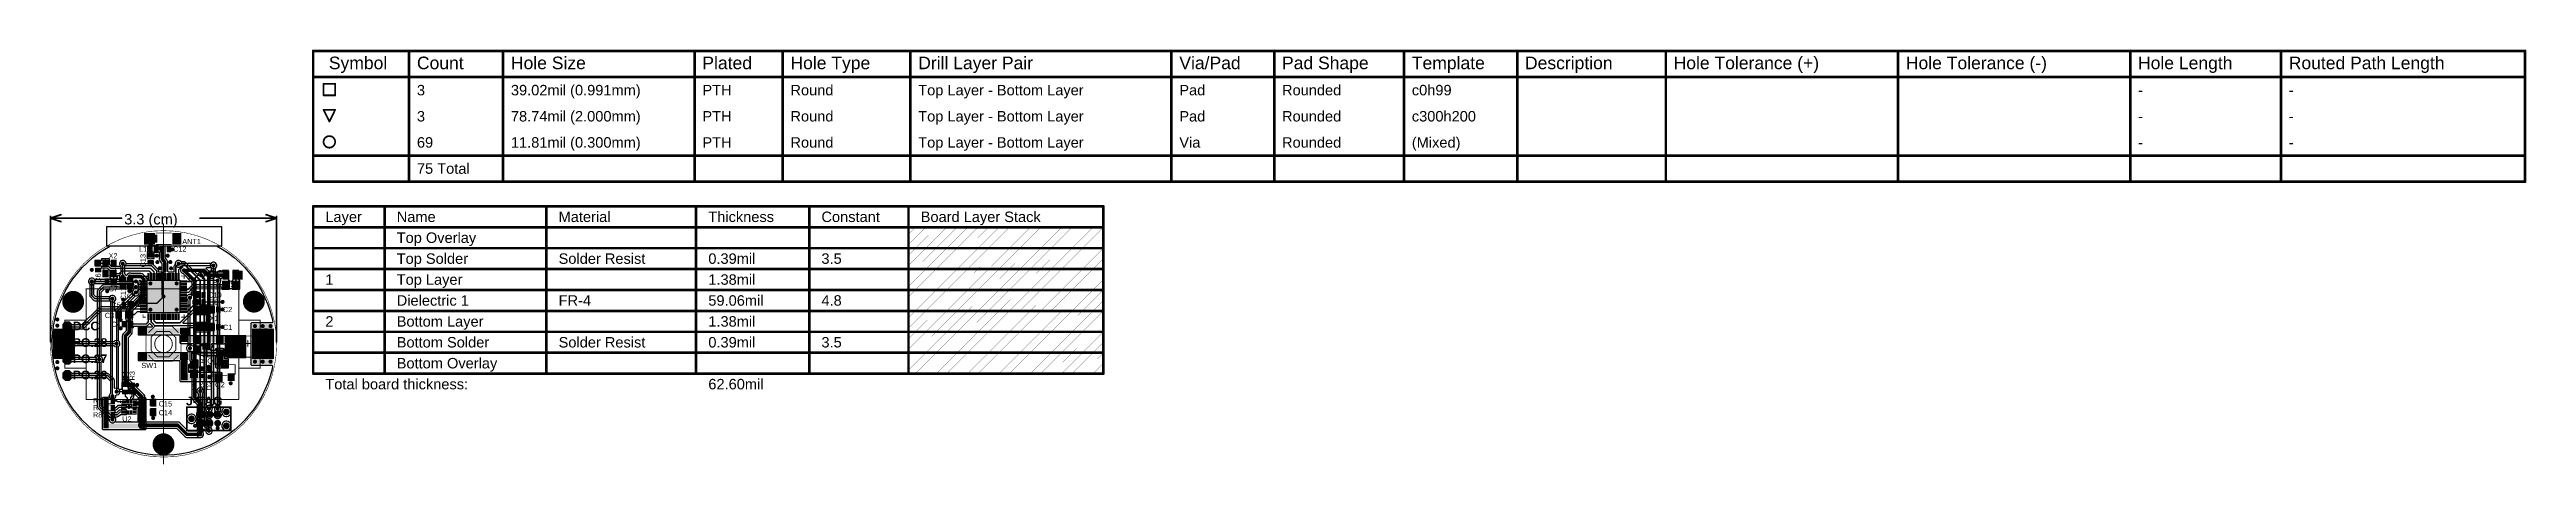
# Model space of a CAD drawing. Header units: inches. Extents: x -17 to 345, y -18 to 43.
import ezdxf

# ---------------------------------------------------------------- set-up
doc = ezdxf.new("R2010")
doc.units = ezdxf.units.IN
for name, color, linetype in [('Board Outline', 216, 'Continuous'), ('Bottom Layer', 5, 'Continuous'), ('Bottom Overlay', 54, 'Continuous'), ('Bottom Paste', 16, 'Continuous'), ('Bottom Solder', 6, 'Continuous'), ('Drill Drawing', 1, 'Continuous'), ('Mechanical 1', 6, 'Continuous'), ('Mechanical 13', 56, 'Continuous'), ('Mechanical 3', 76, 'Continuous'), ('Multi-Layer', 9, 'Continuous'), ('Pad Holes', 156, 'Continuous'), ('Top Layer', 1, 'Continuous'), ('Top Overlay', 2, 'Continuous'), ('Top Paste', 8, 'Continuous'), ('Top Solder', 216, 'Continuous'), ('Via Holes', 16, 'Continuous')]:
    doc.layers.add(name, color=color, linetype=linetype)
doc.styles.add('Arial', font='', dxfattribs={"height": 0.2})
doc.styles.add('Arial_Bold', font='', dxfattribs={"height": 0.2})
doc.styles.get('Arial').set_extended_font_data('Arial')
doc.styles.get('Arial_Bold').set_extended_font_data('Arial', bold=True)

msp = doc.modelspace()

# ---------------------------------------------------------------- texts
at = {"layer": 'Bottom Overlay', "style": 'Arial', "text_generation_flag": 2}
msp.add_text('J2', height=0.762, dxfattribs=at).set_placement((10.85, 8.34))
at = {"layer": 'Drill Drawing', "style": 'Arial'}
for s, height, p in [('Symbol', 1.829, (24.12, 40.02)), ('Count', 1.829, (36.97, 40.02)), ('Hole Size', 1.829, (50.68, 40.02)), ('Plated', 1.829, (78.61, 40.02)), ('Hole Type', 1.829, (91.46, 40.02)), ('Drill Layer Pair', 1.8288, (110.1, 40.02)), ('Via/Pad', 1.829, (148.19, 40.02)), ('Pad Shape', 1.829, (163.17, 40.02)), ('Template', 1.829, (182.11, 40.02)), ('Description', 1.8288, (198.62, 40.02)), ('Hole Tolerance (+)', 1.8288, (220.3, 40.02)), ('Hole Tolerance (-)', 1.8288, (254.18, 40.02)), ('Hole Length', 1.8288, (288.05, 40.02)), ('Routed Path Length', 1.8288, (310.04, 40.02)), ('3', 1.52, (36.97, 36.21)), ('39.02mil (0.991mm)', 1.524, (50.68, 36.21)), ('PTH', 1.524, (78.61, 36.21)), ('Round', 1.524, (91.46, 36.21)), ('Top Layer - Bottom Layer', 1.524, (110.1, 36.21)), ('Pad', 1.524, (148.19, 36.21)), ('Rounded', 1.524, (163.17, 36.21)), ('c0h99', 1.524, (182.11, 36.21)), ('-', 1.52, (288.05, 36.21)), ('-', 1.52, (310.04, 36.21)), ('3', 1.52, (36.97, 32.4)), ('78.74mil (2.000mm)', 1.524, (50.68, 32.4)), ('PTH', 1.524, (78.61, 32.4)), ('Round', 1.524, (91.46, 32.4)), ('Top Layer - Bottom Layer', 1.524, (110.1, 32.4)), ('Pad', 1.524, (148.19, 32.4)), ('Rounded', 1.524, (163.17, 32.4)), ('c300h200', 1.524, (182.11, 32.4)), ('-', 1.52, (288.05, 32.4)), ('-', 1.52, (310.04, 32.4)), ('69', 1.524, (36.97, 28.59)), ('11.81mil (0.300mm)', 1.524, (50.68, 28.59)), ('PTH', 1.524, (78.61, 28.59)), ('Round', 1.524, (91.46, 28.59)), ('Top Layer - Bottom Layer', 1.524, (110.1, 28.59)), ('Via', 1.524, (148.19, 28.59)), ('Rounded', 1.524, (163.17, 28.59)), ('(Mixed)', 1.524, (182.11, 28.59)), ('-', 1.52, (288.05, 28.59)), ('-', 1.52, (310.04, 28.59)), ('75 Total', 1.524, (36.97, 24.78))]:
    msp.add_text(s, height=height, dxfattribs=at).set_placement(p)
at = {"layer": 'Mechanical 13', "style": 'Arial'}
msp.add_text('3.3 (cm)', height=1.524, dxfattribs=at).set_placement((-5.74, 17.4))
at = {"layer": 'Mechanical 3', "style": 'Arial'}
for s, height, p in [('Layer', 1.524, (23.61, 17.75)), ('Name', 1.524, (34.02, 17.75)), ('Material', 1.524, (57.64, 17.75)), ('Thickness', 1.524, (79.48, 17.75)), ('Constant', 1.524, (95.98, 17.75)), ('Board Layer Stack', 1.524, (110.46, 17.75)), ('Top Overlay', 1.524, (34.02, 14.71)), ('Top Solder', 1.524, (34.02, 11.66)), ('Solder Resist', 1.524, (57.64, 11.66)), ('0.39mil', 1.524, (79.48, 11.66)), ('3.5', 1.524, (95.98, 11.66)), ('1', 1.52, (23.61, 8.61)), ('Top Layer', 1.524, (34.02, 8.61)), ('1.38mil', 1.524, (79.48, 8.61)), ('2', 1.52, (23.61, 2.51)), ('Dielectric 1', 1.524, (34.02, 5.56)), ('Bottom Layer', 1.524, (34.02, 2.51)), ('FR-4', 1.524, (57.64, 5.56)), ('59.06mil', 1.524, (79.48, 5.56)), ('1.38mil', 1.524, (79.48, 2.51)), ('4.8', 1.524, (95.98, 5.56)), ('Bottom Solder', 1.524, (34.02, -0.53)), ('Solder Resist', 1.524, (57.64, -0.53)), ('0.39mil', 1.524, (79.48, -0.53)), ('3.5', 1.524, (95.98, -0.53)), ('Bottom Overlay', 1.524, (34.02, -3.58)), ('Total board thickness:', 1.524, (23.61, -6.63)), ('62.60mil', 1.524, (79.48, -6.63))]:
    msp.add_text(s, height=height, dxfattribs=at).set_placement(p)
at = {"layer": 'Top Overlay', "style": 'Arial'}
for s, p in [('ANT1', (2.74, 14.53)), ('X2', (-8.01, 12.45)), ('L1', (-3.58, 13.41)), ('C12', (1.4, 13.43)), ('C7', (-8.01, 7.65)), ('U1', (3.61, 9.02)), ('C10', (6.53, 6.74)), ('R1', (7.22, 8.23)), ('C3', (-8.56, 3.76)), ('C5', (-7.61, 5.26)), ('C8', (6.63, 5.69)), ('X1', (6.72, 3.35)), ('C2', (8.66, 4.62)), ('C4', (-7.61, 2.47)), ('C1', (8.66, 2.03)), ('D1', (14.63, 1.52)), ('SW1', (-3.23, -3.53)), ('Q1', (6.38, -2.87)), ('Q2', (7.52, -6.33)), ('R5', (-10.29, -8.66)), ('R7', (-10.29, -9.68)), ('R8', (-10.29, -10.72)), ('U2', (-6.02, -11.33)), ('C15', (-0.7, -9.12)), ('C14', (-0.7, -10.41))]:
    msp.add_text(s, height=0.762, dxfattribs=at).set_placement(p)
at = {"layer": 'Top Overlay'}
for s, height, rotation, style, p in [('C13', 0.762, 90, 'Arial', (-2.62, 11.15)), ('C6', 0.762, 90, 'Arial', (-9.16, 8.91)), ('C11', 0.762, 90, 'Arial', (-5.49, 6.34)), ('C9', 0.762, 90, 'Arial', (-4.51, 6.63)), ('VCC', 1.27, 360, 'Arial_Bold', (5.16, 9.46)), ('DCC', 1.27, 360, 'Arial_Bold', (-13.23, 1.96)), ('PO.28', 1.27, 360, 'Arial_Bold', (-13.23, -0.45)), ('PO.27', 1.27, 360, 'Arial_Bold', (-13.23, -2.81)), ('R2', 0.762, 90, 'Arial', (6.05, -2.87)), ('PO.26', 1.27, 360, 'Arial_Bold', (-13.23, -5.17)), ('R4', 0.762, 90, 'Arial', (-5.21, -5.33)), ('R3', 0.762, 90, 'Arial', (-4.19, -5.33)), ('R6', 0.762, 90, 'Arial', (4.83, -6.79)), ('R9', 0.762, 90, 'Arial', (5.97, -6.79)), ('D2', 0.762, 90, 'Arial', (7.06, -6.79)), ('J-TAG', 1.27, 360, 'Arial_Bold', (3.29, -8.97))]:
    msp.add_text(s, height=height, rotation=rotation, dxfattribs=dict(at, style=style)).set_placement(p)

# ---------------------------------------------------------------- hatches: boundary and pattern name
at = {"layer": 'Bottom Layer'}
h = msp.add_hatch(color=5, dxfattribs=at)
edge = h.paths.add_edge_path()
edge.add_arc((-10.46, 10.78), 0.3, 0, 360)
h = msp.add_hatch(color=5, dxfattribs=at)
edge = h.paths.add_edge_path()
edge.add_arc((-5.94, 11.68), 0.3, 0, 360)
h = msp.add_hatch(color=5, dxfattribs=at)
edge = h.paths.add_edge_path()
edge.add_arc((-1, 12.85), 0.3, 0, 360)
h = msp.add_hatch(color=5, dxfattribs=at)
edge = h.paths.add_edge_path()
edge.add_arc((-0.89, 11.91), 0.3, 0, 360)
h = msp.add_hatch(color=5, dxfattribs=at)
edge = h.paths.add_edge_path()
edge.add_arc((-0.55, 11.01), 0.3, 0, 360)
h = msp.add_hatch(color=5, dxfattribs=at)
edge = h.paths.add_edge_path()
edge.add_arc((0.6, 12.85), 0.3, 0, 360)
h = msp.add_hatch(color=5, dxfattribs=at)
edge = h.paths.add_edge_path()
edge.add_arc((1, 11.91), 0.3, 0, 360)
h = msp.add_hatch(color=5, dxfattribs=at)
edge = h.paths.add_edge_path()
edge.add_arc((1.11, 11), 0.3, 0, 360)
h = msp.add_hatch(color=5, dxfattribs=at)
edge = h.paths.add_edge_path()
edge.add_arc((1.32, 13.75), 0.3, 0, 360)
h = msp.add_hatch(color=5, dxfattribs=at)
edge = h.paths.add_edge_path()
edge.add_arc((2.2, 11.66), 0.3, 0, 360)
h = msp.add_hatch(color=5, dxfattribs=at)
edge = h.paths.add_edge_path()
edge.add_arc((2.98, 10.72), 0.3, 0, 360)
h = msp.add_hatch(color=5, dxfattribs=at)
edge = h.paths.add_edge_path()
edge.add_arc((7.29, 11.4), 0.3, 0, 360)
h = msp.add_hatch(color=5, dxfattribs=at)
edge = h.paths.add_edge_path()
edge.add_arc((-13.18, 6.12), 1.5, 0, 360)
h = msp.add_hatch(color=5, dxfattribs=at)
edge = h.paths.add_edge_path()
edge.add_arc((-10.46, 9.09), 0.3, 0, 360)
h = msp.add_hatch(color=5, dxfattribs=at)
edge = h.paths.add_edge_path()
edge.add_arc((-8.22, 7.67), 0.3, 0, 360)
h = msp.add_hatch(color=5, dxfattribs=at)
edge = h.paths.add_edge_path()
edge.add_arc((-5.94, 9.82), 0.3, 0, 360)
h = msp.add_hatch(color=5, dxfattribs=at)
edge = h.paths.add_edge_path()
edge.add_arc((-4.9, 9.82), 0.3, 0, 360)
h = msp.add_hatch(color=5, dxfattribs=at)
edge = h.paths.add_edge_path()
edge.add_arc((-4.9, 7.67), 0.3, 0, 360)
h = msp.add_hatch(color=5, dxfattribs=at)
edge = h.paths.add_edge_path()
edge.add_arc((-4.04, 8.29), 0.3, 0, 360)
h = msp.add_hatch(color=5, dxfattribs=at)
edge = h.paths.add_edge_path()
edge.add_arc((-4.02, 9.09), 0.3, 0, 360)
h = msp.add_hatch(color=5, dxfattribs=at)
edge = h.paths.add_edge_path()
edge.add_arc((-4.02, 7.49), 0.3, 0, 360)
h = msp.add_hatch(color=5, dxfattribs=at)
edge = h.paths.add_edge_path()
edge.add_arc((-1.91, 8.8), 0.3, 0, 360)
h = msp.add_hatch(color=5, dxfattribs=at)
edge = h.paths.add_edge_path()
edge.add_arc((1.91, 8.8), 0.3, 0, 360)
h = msp.add_hatch(color=5, dxfattribs=at)
edge = h.paths.add_edge_path()
edge.add_arc((5.49, 9.99), 0.3, 0, 360)
h = msp.add_hatch(color=5, dxfattribs=at)
edge = h.paths.add_edge_path()
edge.add_arc((6.63, 9.98), 0.3, 0, 360)
h = msp.add_hatch(color=5, dxfattribs=at)
edge = h.paths.add_edge_path()
edge.add_arc((7.9, 9.22), 0.3, 0, 360)
h = msp.add_hatch(color=5, dxfattribs=at)
edge = h.paths.add_edge_path()
edge.add_arc((13.18, 6.15), 1.5, 0, 360)
h = msp.add_hatch(color=5, dxfattribs=at)
edge = h.paths.add_edge_path()
edge.add_arc((-15.49, 3.55), 0.3, 0, 360)
h = msp.add_hatch(color=5, dxfattribs=at)
edge = h.paths.add_edge_path()
edge.add_arc((-7.45, 6.58), 0.3, 0, 360)
h = msp.add_hatch(color=5, dxfattribs=at)
edge = h.paths.add_edge_path()
edge.add_arc((-6.26, 3.49), 0.3, 0, 360)
h = msp.add_hatch(color=5, dxfattribs=at)
edge = h.paths.add_edge_path()
edge.add_arc((-5.89, 6.44), 0.3, 0, 360)
h = msp.add_hatch(color=5, dxfattribs=at)
edge = h.paths.add_edge_path()
edge.add_arc((-5, 3.67), 0.3, 0, 360)
h = msp.add_hatch(color=5, dxfattribs=at)
edge = h.paths.add_edge_path()
edge.add_arc((-1.91, 4.98), 0.3, 0, 360)
h = msp.add_hatch(color=5, dxfattribs=at)
edge = h.paths.add_edge_path()
edge.add_arc((0, 6.89), 0.3, 0, 360)
h = msp.add_hatch(color=5, dxfattribs=at)
edge = h.paths.add_edge_path()
edge.add_arc((1.91, 4.98), 0.3, 0, 360)
h = msp.add_hatch(color=5, dxfattribs=at)
edge = h.paths.add_edge_path()
edge.add_arc((3.85, 6.72), 0.3, 0, 360)
h = msp.add_hatch(color=5, dxfattribs=at)
edge = h.paths.add_edge_path()
edge.add_arc((4.58, 6.11), 0.3, 0, 360)
h = msp.add_hatch(color=5, dxfattribs=at)
edge = h.paths.add_edge_path()
edge.add_arc((8.61, 6.11), 0.3, 0, 360)
h = msp.add_hatch(color=5, dxfattribs=at)
edge = h.paths.add_edge_path()
edge.add_arc((8.61, 5.01), 0.3, 0, 360)
for points in [[(-16, 2.1), (-13, 2.1), (-13, -2.1), (-16, -2.1)], [(12.93, -2.92), (16.03, -2.92), (16.03, 2.9), (12.93, 2.9)], [(13, 2.1), (16, 2.1), (16, -2.1), (13, -2.1)]]:
    msp.add_hatch(color=5, dxfattribs=at).paths.add_polyline_path(points)
h = msp.add_hatch(color=5, dxfattribs=at)
edge = h.paths.add_edge_path()
edge.add_arc((-15.49, 2.66), 0.3, 0, 360)
h = msp.add_hatch(color=5, dxfattribs=at)
edge = h.paths.add_edge_path()
edge.add_arc((-6.84, 0.03), 0.3, 0, 360)
h = msp.add_hatch(color=5, dxfattribs=at)
edge = h.paths.add_edge_path()
edge.add_arc((-6.26, 2.25), 0.3, 0, 360)
h = msp.add_hatch(color=5, dxfattribs=at)
edge = h.paths.add_edge_path()
edge.add_arc((8.61, 2.45), 0.3, 0, 360)
h = msp.add_hatch(color=5, dxfattribs=at)
edge = h.paths.add_edge_path()
edge.add_arc((13.34, 2.59), 0.3, 0, 360)
h = msp.add_hatch(color=5, dxfattribs=at)
edge = h.paths.add_edge_path()
edge.add_arc((14.47, 2.59), 0.3, 0, 360)
h = msp.add_hatch(color=5, dxfattribs=at)
edge = h.paths.add_edge_path()
edge.add_arc((15.61, 2.59), 0.3, 0, 360)
h = msp.add_hatch(color=5, dxfattribs=at)
edge = h.paths.add_edge_path()
edge.add_arc((-15.49, -2.66), 0.3, 0, 360)
h = msp.add_hatch(color=5, dxfattribs=at)
edge = h.paths.add_edge_path()
edge.add_arc((-15.49, -3.55), 0.3, 0, 360)
h = msp.add_hatch(color=5, dxfattribs=at)
edge = h.paths.add_edge_path()
edge.add_arc((-9.37, -2.26), 0.3, 0, 360)
h = msp.add_hatch(color=5, dxfattribs=at)
edge = h.paths.add_edge_path()
edge.add_arc((3.85, -0.64), 0.3, 0, 360)
h = msp.add_hatch(color=5, dxfattribs=at)
edge = h.paths.add_edge_path()
edge.add_arc((6.61, -0.33), 0.3, 0, 360)
h = msp.add_hatch(color=5, dxfattribs=at)
edge = h.paths.add_edge_path()
edge.add_arc((6.61, -3.32), 0.3, 0, 360)
h = msp.add_hatch(color=5, dxfattribs=at)
edge = h.paths.add_edge_path()
edge.add_arc((13.34, -2.59), 0.3, 0, 360)
h = msp.add_hatch(color=5, dxfattribs=at)
edge = h.paths.add_edge_path()
edge.add_arc((14.47, -2.59), 0.3, 0, 360)
h = msp.add_hatch(color=5, dxfattribs=at)
edge = h.paths.add_edge_path()
edge.add_arc((15.61, -2.59), 0.3, 0, 360)
h = msp.add_hatch(color=5, dxfattribs=at)
edge = h.paths.add_edge_path()
edge.add_arc((-6.84, -6.96), 0.3, 0, 360)
h = msp.add_hatch(color=5, dxfattribs=at)
edge = h.paths.add_edge_path()
edge.add_arc((-5.57, -5.33), 0.3, 0, 360)
h = msp.add_hatch(color=5, dxfattribs=at)
edge = h.paths.add_edge_path()
edge.add_arc((-3.84, -5.99), 0.3, 0, 360)
h = msp.add_hatch(color=5, dxfattribs=at)
edge = h.paths.add_edge_path()
edge.add_arc((5.36, -6.88), 0.3, 0, 360)
h = msp.add_hatch(color=5, dxfattribs=at)
edge = h.paths.add_edge_path()
edge.add_arc((9.8, -5.74), 0.3, 0, 360)
h = msp.add_hatch(color=5, dxfattribs=at)
edge = h.paths.add_edge_path()
edge.add_arc((-7.45, -7.61), 0.3, 0, 360)
h = msp.add_hatch(color=5, dxfattribs=at)
edge = h.paths.add_edge_path()
edge.add_arc((-7.45, -11.03), 0.3, 0, 360)
h = msp.add_hatch(color=5, dxfattribs=at)
edge = h.paths.add_edge_path()
edge.add_arc((-5.03, -9.19), 0.3, 0, 360)
h = msp.add_hatch(color=5, dxfattribs=at)
edge = h.paths.add_edge_path()
edge.add_arc((-1.56, -7.7), 0.3, 0, 360)
h = msp.add_hatch(color=5, dxfattribs=at)
edge = h.paths.add_edge_path()
edge.add_arc((-1.51, -10.8), 0.3, 0, 360)
h = msp.add_hatch(color=5, dxfattribs=at)
edge = h.paths.add_edge_path()
edge.add_arc((6.63, -9.45), 0.3, 0, 360)
h = msp.add_hatch(color=5, dxfattribs=at)
edge = h.paths.add_edge_path()
edge.add_arc((7.9, -9.45), 0.3, 0, 360)
h = msp.add_hatch(color=5, dxfattribs=at)
edge = h.paths.add_edge_path()
edge.add_arc((-3.15, -11.84), 0.3, 0, 360)
h = msp.add_hatch(color=5, dxfattribs=at)
edge = h.paths.add_edge_path()
edge.add_arc((0, -14.63), 1.5, 0, 360)
h = msp.add_hatch(color=5, dxfattribs=at)
edge = h.paths.add_edge_path()
edge.add_arc((5.36, -13.18), 0.3, 0, 360)
h = msp.add_hatch(color=5, dxfattribs=at)
edge = h.paths.add_edge_path()
edge.add_arc((6.63, -12.67), 0.3, 0, 360)
h = msp.add_hatch(color=5, dxfattribs=at)
edge = h.paths.add_edge_path()
edge.add_arc((7.9, -12.27), 0.3, 0, 360)
at = {"layer": 'Bottom Paste'}
for points in [[(-16, 2.1), (-13, 2.1), (-13, -2.1), (-16, -2.1)], [(13, 2.1), (16, 2.1), (16, -2.1), (13, -2.1)]]:
    msp.add_hatch(color=16, dxfattribs=at).paths.add_polyline_path(points)
at = {"layer": 'Bottom Solder'}
h = msp.add_hatch(color=6, dxfattribs=at)
edge = h.paths.add_edge_path()
edge.add_arc((-13.18, 6.12), 1.6, 0, 360)
h = msp.add_hatch(color=6, dxfattribs=at)
edge = h.paths.add_edge_path()
edge.add_arc((6.63, 9.98), 0.402, 0, 360)
h = msp.add_hatch(color=6, dxfattribs=at)
edge = h.paths.add_edge_path()
edge.add_arc((13.18, 6.15), 1.6, 0, 360)
for points in [[(-16.1, 2.2), (-12.9, 2.2), (-12.9, -2.2), (-16.1, -2.2)], [(12.9, 2.2), (16.1, 2.2), (16.1, -2.2), (12.9, -2.2)]]:
    msp.add_hatch(color=6, dxfattribs=at).paths.add_polyline_path(points)
h = msp.add_hatch(color=6, dxfattribs=at)
edge = h.paths.add_edge_path()
edge.add_arc((4.09, -10.92), 0.102, 0, 360)
h = msp.add_hatch(color=6, dxfattribs=at)
edge = h.paths.add_edge_path()
edge.add_arc((9.17, -9.91), 0.102, 0, 360)
h = msp.add_hatch(color=6, dxfattribs=at)
edge = h.paths.add_edge_path()
edge.add_arc((0, -14.63), 1.6, 0, 360)
h = msp.add_hatch(color=6, dxfattribs=at)
edge = h.paths.add_edge_path()
edge.add_arc((9.17, -11.94), 0.102, 0, 360)
at = {"layer": 'Multi-Layer'}
h = msp.add_hatch(color=9, dxfattribs=at)
edge = h.paths.add_edge_path()
edge.add_arc((-13.18, 6.12), 1.5, 0, 360)
h = msp.add_hatch(color=9, dxfattribs=at)
edge = h.paths.add_edge_path()
edge.add_arc((13.18, 6.15), 1.5, 0, 360)
h = msp.add_hatch(color=9, dxfattribs=at)
edge = h.paths.add_edge_path()
edge.add_arc((0, -14.63), 1.5, 0, 360)
at = {"layer": 'Pad Holes'}
h = msp.add_hatch(color=7, dxfattribs=at)
edge = h.paths.add_edge_path()
edge.add_arc((-13.18, 6.12), 1, 0, 360)
h = msp.add_hatch(color=7, dxfattribs=at)
edge = h.paths.add_edge_path()
edge.add_arc((13.18, 6.15), 1, 0, 360)
h = msp.add_hatch(color=7, dxfattribs=at)
edge = h.paths.add_edge_path()
edge.add_arc((4.09, -10.92), 0.495, 0, 360)
h = msp.add_hatch(color=7, dxfattribs=at)
edge = h.paths.add_edge_path()
edge.add_arc((9.17, -9.91), 0.495, 0, 360)
h = msp.add_hatch(color=7, dxfattribs=at)
edge = h.paths.add_edge_path()
edge.add_arc((0, -14.63), 1, 0, 360)
h = msp.add_hatch(color=7, dxfattribs=at)
edge = h.paths.add_edge_path()
edge.add_arc((9.17, -11.94), 0.495, 0, 360)
at = {"layer": 'Top Layer'}
for points in [[(-2.42, 16.07), (-1.32, 16.07), (-1.32, 14.57), (-2.42, 14.57)], [(1.38, 16.07), (2.48, 16.07), (2.48, 14.57), (1.38, 14.57)], [(-9.23, 11.52), (-9.86, 11.52), (-9.86, 11.98), (-9.23, 11.98)], [(-9.23, 10.58), (-9.86, 10.58), (-9.86, 11.04), (-9.23, 11.04)], [(-8.87, 12.24), (-8.07, 12.24), (-8.07, 11.24), (-8.87, 11.24)], [(-7.67, 12.24), (-6.87, 12.24), (-6.87, 11.24), (-7.67, 11.24)], [(-1.56, 12.62), (-2.19, 12.62), (-2.19, 13.08), (-1.56, 13.08)], [(-1.56, 11.68), (-2.19, 11.68), (-2.19, 12.14), (-1.56, 12.14)], [(-1.66, 13.55), (-2.06, 13.55), (-2.06, 14.15), (-1.66, 14.15)], [(-0.96, 13.55), (-1.36, 13.55), (-1.36, 14.15), (-0.96, 14.15)], [(-1.33, 13.61), (0.07, 13.61), (0.07, 14.12), (-1.33, 14.12)], [(0.03, 14.12), (0.03, 13.48), (-0.43, 13.48), (-0.43, 14.12)], [(0.97, 14.12), (0.97, 13.48), (0.51, 13.48), (0.51, 14.12)], [(-8.87, 10.74), (-8.07, 10.74), (-8.07, 9.74), (-8.87, 9.74)], [(-8.44, 8.78), (-8.44, 9.41), (-7.98, 9.41), (-7.98, 8.78)], [(-7.67, 10.74), (-6.87, 10.74), (-6.87, 9.74), (-7.67, 9.74)], [(-7.5, 8.78), (-7.5, 9.41), (-7.04, 9.41), (-7.04, 8.78)], [(-6.26, 9.65), (-5.62, 9.65), (-5.62, 9.2), (-6.26, 9.2)], [(-6.26, 8.71), (-5.62, 8.71), (-5.62, 8.26), (-6.26, 8.26)], [(-4.58, 9.2), (-5.21, 9.2), (-5.21, 9.65), (-4.58, 9.65)], [(-4.58, 8.26), (-5.21, 8.26), (-5.21, 8.71), (-4.58, 8.71)], [(-3.36, 8.98), (-3.36, 9.2), (-2.55, 9.2), (-2.55, 8.98)], [(-3.36, 8.58), (-3.36, 8.8), (-2.55, 8.8), (-2.55, 8.58)], [(-3.36, 8.18), (-3.36, 8.4), (-2.55, 8.4), (-2.55, 8.18)], [(-3.36, 7.78), (-3.36, 8), (-2.55, 8), (-2.55, 7.78)], [(-3.36, 7.38), (-3.36, 7.6), (-2.55, 7.6), (-2.55, 7.38)], [(-2.31, 9.44), (-2.31, 10.25), (-2.09, 10.25), (-2.09, 9.44)], [(-2.3, 4.59), (-2.3, 9.19), (2.3, 9.19), (2.3, 4.59)], [(-1.91, 9.44), (-1.91, 10.25), (-1.69, 10.25), (-1.69, 9.44)], [(-1.51, 9.44), (-1.51, 10.25), (-1.29, 10.25), (-1.29, 9.44)], [(-1.11, 9.44), (-1.11, 10.25), (-0.89, 10.25), (-0.89, 9.44)], [(-0.71, 9.44), (-0.71, 10.25), (-0.49, 10.25), (-0.49, 9.44)], [(-0.31, 9.44), (-0.31, 10.25), (-0.09, 10.25), (-0.09, 9.44)], [(0.09, 9.44), (0.09, 10.25), (0.31, 10.25), (0.31, 9.44)], [(0.49, 9.44), (0.49, 10.25), (0.71, 10.25), (0.71, 9.44)], [(0.89, 9.44), (0.89, 10.25), (1.11, 10.25), (1.11, 9.44)], [(1.29, 9.44), (1.29, 10.25), (1.51, 10.25), (1.51, 9.44)], [(1.69, 9.44), (1.69, 10.25), (1.91, 10.25), (1.91, 9.44)], [(2.09, 9.44), (2.09, 10.25), (2.31, 10.25), (2.31, 9.44)], [(2.54, 8.98), (2.54, 9.2), (3.35, 9.2), (3.35, 8.98)], [(2.54, 8.58), (2.54, 8.8), (3.35, 8.8), (3.35, 8.58)], [(2.54, 8.18), (2.54, 8.4), (3.35, 8.4), (3.35, 8.18)], [(2.54, 7.78), (2.54, 8), (3.35, 8), (3.35, 7.78)], [(2.54, 7.38), (2.54, 7.6), (3.35, 7.6), (3.35, 7.38)], [(4.62, 6.78), (4.62, 7.41), (5.08, 7.41), (5.08, 6.78)], [(5.56, 6.78), (5.56, 7.41), (6.02, 7.41), (6.02, 6.78)], [(8.68, 9.51), (9.35, 9.51), (9.35, 10.51), (8.68, 10.51)], [(9.45, 9.06), (9.45, 8.17), (8.69, 8.17), (8.69, 9.06)], [(8.8, 10.51), (9.3, 10.51), (9.3, 9.51), (8.8, 9.51)], [(10.97, 9.06), (10.97, 8.17), (10.21, 8.17), (10.21, 9.06)], [(10.3, 10.51), (10.79, 10.51), (10.79, 9.51), (10.3, 9.51)], [(-6.11, 4.72), (-6.11, 3.84), (-6.88, 3.84), (-6.88, 4.72)], [(-5.52, 5.96), (-5.52, 5.33), (-5.97, 5.33), (-5.97, 5.96)], [(-4.59, 4.72), (-4.59, 3.84), (-5.35, 3.84), (-5.35, 4.72)], [(-4.58, 5.96), (-4.58, 5.33), (-5.04, 5.33), (-5.04, 5.96)], [(-3.36, 6.98), (-3.36, 7.2), (-2.55, 7.2), (-2.55, 6.98)], [(-3.36, 6.58), (-3.36, 6.8), (-2.55, 6.8), (-2.55, 6.58)], [(-3.36, 6.18), (-3.36, 6.4), (-2.55, 6.4), (-2.55, 6.18)], [(-3.36, 5.78), (-3.36, 6), (-2.55, 6), (-2.55, 5.78)], [(-3.36, 5.38), (-3.36, 5.6), (-2.55, 5.6), (-2.55, 5.38)], [(-3.36, 4.98), (-3.36, 5.2), (-2.55, 5.2), (-2.55, 4.98)], [(-3.36, 4.58), (-3.36, 4.8), (-2.55, 4.8), (-2.55, 4.58)], [(-2.31, 3.54), (-2.31, 4.35), (-2.09, 4.35), (-2.09, 3.54)], [(-1.91, 3.54), (-1.91, 4.35), (-1.69, 4.35), (-1.69, 3.54)], [(-1.51, 3.54), (-1.51, 4.35), (-1.29, 4.35), (-1.29, 3.54)], [(-1.11, 3.54), (-1.11, 4.35), (-0.89, 4.35), (-0.89, 3.54)], [(-0.71, 3.54), (-0.71, 4.35), (-0.49, 4.35), (-0.49, 3.54)], [(-0.31, 3.54), (-0.31, 4.35), (-0.09, 4.35), (-0.09, 3.54)], [(0.09, 3.54), (0.09, 4.35), (0.31, 4.35), (0.31, 3.54)], [(0.49, 3.54), (0.49, 4.35), (0.71, 4.35), (0.71, 3.54)], [(0.89, 3.54), (0.89, 4.35), (1.11, 4.35), (1.11, 3.54)], [(1.29, 3.54), (1.29, 4.35), (1.51, 4.35), (1.51, 3.54)], [(1.69, 3.54), (1.69, 4.35), (1.91, 4.35), (1.91, 3.54)], [(2.09, 3.54), (2.09, 4.35), (2.31, 4.35), (2.31, 3.54)], [(2.54, 6.98), (2.54, 7.2), (3.35, 7.2), (3.35, 6.98)], [(2.54, 6.58), (2.54, 6.8), (3.35, 6.8), (3.35, 6.58)], [(2.54, 6.18), (2.54, 6.4), (3.35, 6.4), (3.35, 6.18)], [(2.54, 5.78), (2.54, 6), (3.35, 6), (3.35, 5.78)], [(2.54, 5.38), (2.54, 5.6), (3.35, 5.6), (3.35, 5.38)], [(2.54, 4.98), (2.54, 5.2), (3.35, 5.2), (3.35, 4.98)], [(2.54, 4.58), (2.54, 4.8), (3.35, 4.8), (3.35, 4.58)], [(4.21, 5.75), (5.08, 5.75), (5.08, 6.4), (4.21, 6.4)], [(4.56, 4.45), (4.56, 5.45), (6.36, 5.45), (6.36, 4.45)], [(5.08, 6.4), (5.08, 5.77), (4.62, 5.77), (4.62, 6.4)], [(5.36, 4.7), (7.24, 4.7), (7.24, 5.33), (5.36, 5.33)], [(6.02, 6.4), (6.02, 5.77), (5.56, 5.77), (5.56, 6.4)], [(7.24, 5.33), (7.24, 4.7), (6.79, 4.7), (6.79, 5.33)], [(8.18, 5.33), (8.18, 4.7), (7.73, 4.7), (7.73, 5.33)], [(-14.54, 2.73), (-14.54, 2.23), (-14.29, 1.98), (-13.79, 1.98), (-13.54, 2.23), (-13.54, 2.73), (-13.79, 2.98), (-14.29, 2.98)], [(-13.78, 0.61), (-14.28, 0.61), (-14.53, 0.36), (-14.53, -0.14), (-14.28, -0.39), (-13.78, -0.39), (-13.53, -0.14), (-13.53, 0.36)], [(-5.98, 2.56), (-5.98, 3.19), (-5.52, 3.19), (-5.52, 2.56)], [(-5.04, 2.56), (-5.04, 3.19), (-4.58, 3.19), (-4.58, 2.56)], [(-3.5, 1.5), (3.5, 1.5), (3.5, 2.25), (-3.5, 2.25)], [(-3.5, 2.25), (-2.5, 2.25), (-2.5, 1.5), (-3.5, 1.5)], [(2.5, 2.25), (3.5, 2.25), (3.5, 1.5), (2.5, 1.5)], [(2.55, 0.25), (3.5, 0.25), (3.5, 2.25), (2.55, 2.25)], [(2.55, 0.25), (11.81, 0.25), (11.81, 1.01), (2.55, 1.01)], [(4.49, 1), (5.38, 1), (5.38, 0.24), (4.49, 0.24)], [(4.56, 1.95), (4.56, 2.95), (6.36, 2.95), (6.36, 1.95)], [(5.36, 2.13), (7.24, 2.13), (7.24, 2.77), (5.36, 2.77)], [(5.75, -0.76), (5.75, 0.06), (6.67, 0.06), (6.67, -0.76)], [(7.24, 2.77), (7.24, 2.13), (6.79, 2.13), (6.79, 2.77)], [(8.18, 2.77), (8.18, 2.13), (7.73, 2.13), (7.73, 2.77)], [(7.75, 0.19), (7.75, 1.01), (8.67, 1.01), (8.67, 0.19)], [(9.48, -1.83), (11.81, -1.83), (11.81, 1.01), (9.48, 1.01)], [(10.21, 1.01), (11.81, 1.01), (11.81, -1.79), (10.21, -1.79)], [(16.02, 2.9), (12.92, 2.9), (12.92, -2.92), (16.02, -2.92)], [(14.01, 1.01), (15.61, 1.01), (15.61, -1.79), (14.01, -1.79)], [(-13.78, -1.75), (-14.28, -1.75), (-14.53, -2), (-14.53, -2.5), (-14.28, -2.75), (-13.78, -2.75), (-13.53, -2.5), (-13.53, -2)], [(-3.5, -2.25), (3.5, -2.25), (3.5, -1.5), (-3.5, -1.5)], [(-3.5, -1.5), (-2.5, -1.5), (-2.5, -2.25), (-3.5, -2.25)], [(2.5, -1.5), (3.5, -1.5), (3.5, -2.25), (2.5, -2.25)], [(2.55, -5.32), (3.5, -5.32), (3.5, -1.5), (2.55, -1.5)], [(4, -2.57), (4.89, -2.57), (4.89, -3.33), (4, -3.33)], [(4.49, -0.52), (5.38, -0.52), (5.38, -1.29), (4.49, -1.29)], [(5.32, -3.44), (5.96, -3.44), (5.96, -3.9), (5.32, -3.9)], [(7.75, -3.32), (8.71, -3.32), (8.71, -0.89), (7.75, -0.89)], [(7.75, -1.71), (7.75, -0.89), (8.67, -0.89), (8.67, -1.71)], [(9.32, -3.32), (9.32, -2.36), (7.75, -2.36), (7.75, -3.32)], [(8.5, -2.38), (9.32, -2.38), (9.32, -3.3), (8.5, -3.3)], [(-13.78, -4.11), (-14.28, -4.11), (-14.53, -4.36), (-14.53, -4.86), (-14.28, -5.11), (-13.78, -5.11), (-13.53, -4.86), (-13.53, -4.36)], [(-5.89, -6.27), (-5.25, -6.27), (-5.25, -5.79), (-5.89, -5.79)], [(-5.89, -5.79), (-5.25, -5.79), (-5.25, -6.24), (-5.89, -6.24)], [(-5.89, -6.73), (-5.25, -6.73), (-5.25, -7.18), (-5.89, -7.18)], [(-4.92, -5.79), (-4.29, -5.79), (-4.29, -6.24), (-4.92, -6.24)], [(-4.92, -6.73), (-4.29, -6.73), (-4.29, -7.18), (-4.92, -7.18)], [(8.37, -5.32), (8.37, -4.37), (2.55, -4.37), (2.55, -5.32)], [(4, -4.09), (4.89, -4.09), (4.89, -4.85), (4, -4.85)], [(5.32, -4.38), (5.96, -4.38), (5.96, -4.84), (5.32, -4.84)], [(6.52, -4.17), (6.52, -3.81), (6.79, -3.81), (6.79, -4.17)], [(6.52, -5.01), (6.52, -4.65), (6.79, -4.65), (6.79, -5.01)], [(7.55, -4.38), (8.37, -4.38), (8.37, -5.3), (7.55, -5.3)], [(9.45, -4.38), (10.27, -4.38), (10.27, -5.3), (9.45, -5.3)], [(-8.78, -12.32), (-8, -12.32), (-8, -7.99), (-8.78, -7.99)], [(-8.62, -8.62), (-8.62, -7.99), (-8.16, -7.99), (-8.16, -8.62)], [(-8.16, -9), (-8.16, -9.64), (-8.62, -9.64), (-8.62, -9)], [(-8.62, -10.66), (-8.62, -10.02), (-8.16, -10.02), (-8.16, -10.66)], [(-7.68, -8.62), (-7.68, -7.99), (-7.22, -7.99), (-7.22, -8.62)], [(-7.22, -9), (-7.22, -9.64), (-7.68, -9.64), (-7.68, -9)], [(-7.68, -10.66), (-7.68, -10.02), (-7.22, -10.02), (-7.22, -10.66)], [(-5.99, -8.27), (-5.59, -8.27), (-5.59, -8.62), (-5.99, -8.62)], [(-5.99, -8.77), (-5.59, -8.77), (-5.59, -9.12), (-5.99, -9.12)], [(-5.99, -9.27), (-5.59, -9.27), (-5.59, -9.62), (-5.99, -9.62)], [(-5.99, -9.77), (-5.59, -9.77), (-5.59, -10.12), (-5.99, -10.12)], [(-5.45, -8.23), (-5.1, -8.23), (-5.1, -8.63), (-5.45, -8.63)], [(-5.45, -9.75), (-5.1, -9.75), (-5.1, -10.15), (-5.45, -10.15)], [(-4.95, -8.23), (-4.6, -8.23), (-4.6, -8.63), (-4.95, -8.63)], [(-4.95, -9.75), (-4.6, -9.75), (-4.6, -10.15), (-4.95, -10.15)], [(-4.47, -8.27), (-4.07, -8.27), (-4.07, -8.62), (-4.47, -8.62)], [(-4.47, -8.77), (-4.07, -8.77), (-4.07, -9.12), (-4.47, -9.12)], [(-4.47, -9.27), (-4.07, -9.27), (-4.07, -9.62), (-4.47, -9.62)], [(-4.47, -9.77), (-4.07, -9.77), (-4.07, -10.12), (-4.47, -10.12)], [(-4.42, -9.02), (-2.72, -9.02), (-2.72, -8.35), (-4.42, -8.35)], [(-3.58, -12.32), (-2.72, -12.32), (-2.72, -8.03), (-3.58, -8.03)], [(-3.48, -9), (-3.48, -8.11), (-2.72, -8.11), (-2.72, -9)], [(-2.72, -9.5), (-2.72, -10.39), (-3.48, -10.39), (-3.48, -9.5)], [(-1.96, -9), (-1.96, -8.11), (-1.19, -8.11), (-1.19, -9)], [(-1.19, -9.5), (-1.19, -10.39), (-1.96, -10.39), (-1.96, -9.5)], [(-8.78, -12.32), (-2.72, -12.32), (-2.72, -11.61), (-8.78, -11.61)]]:
    msp.add_hatch(color=1, dxfattribs=at).paths.add_polyline_path(points)
h = msp.add_hatch(color=1, dxfattribs=at)
edge = h.paths.add_edge_path()
edge.add_arc((-10.46, 10.78), 0.3, 0, 360)
h = msp.add_hatch(color=1, dxfattribs=at)
edge = h.paths.add_edge_path()
edge.add_arc((-5.94, 11.68), 0.3, 0, 360)
h = msp.add_hatch(color=1, dxfattribs=at)
edge = h.paths.add_edge_path()
edge.add_arc((-1, 12.85), 0.3, 0, 360)
h = msp.add_hatch(color=1, dxfattribs=at)
edge = h.paths.add_edge_path()
edge.add_arc((-0.89, 11.91), 0.3, 0, 360)
h = msp.add_hatch(color=1, dxfattribs=at)
edge = h.paths.add_edge_path()
edge.add_arc((-0.55, 11.01), 0.3, 0, 360)
h = msp.add_hatch(color=1, dxfattribs=at)
edge = h.paths.add_edge_path()
edge.add_arc((0.6, 12.85), 0.3, 0, 360)
h = msp.add_hatch(color=1, dxfattribs=at)
edge = h.paths.add_edge_path()
edge.add_arc((1, 11.91), 0.3, 0, 360)
h = msp.add_hatch(color=1, dxfattribs=at)
edge = h.paths.add_edge_path()
edge.add_arc((1.11, 11), 0.3, 0, 360)
h = msp.add_hatch(color=1, dxfattribs=at)
edge = h.paths.add_edge_path()
edge.add_arc((1.32, 13.75), 0.3, 0, 360)
h = msp.add_hatch(color=1, dxfattribs=at)
edge = h.paths.add_edge_path()
edge.add_arc((2.2, 11.66), 0.3, 0, 360)
h = msp.add_hatch(color=1, dxfattribs=at)
edge = h.paths.add_edge_path()
edge.add_arc((2.98, 10.72), 0.3, 0, 360)
h = msp.add_hatch(color=1, dxfattribs=at)
edge = h.paths.add_edge_path()
edge.add_arc((7.29, 11.4), 0.3, 0, 360)
h = msp.add_hatch(color=1, dxfattribs=at)
edge = h.paths.add_edge_path()
edge.add_arc((-13.18, 6.12), 1.5, 0, 360)
h = msp.add_hatch(color=1, dxfattribs=at)
edge = h.paths.add_edge_path()
edge.add_arc((-10.46, 9.09), 0.3, 0, 360)
h = msp.add_hatch(color=1, dxfattribs=at)
edge = h.paths.add_edge_path()
edge.add_arc((-8.22, 7.67), 0.3, 0, 360)
h = msp.add_hatch(color=1, dxfattribs=at)
edge = h.paths.add_edge_path()
edge.add_arc((-5.94, 9.82), 0.3, 0, 360)
h = msp.add_hatch(color=1, dxfattribs=at)
edge = h.paths.add_edge_path()
edge.add_arc((-4.9, 9.82), 0.3, 0, 360)
h = msp.add_hatch(color=1, dxfattribs=at)
edge = h.paths.add_edge_path()
edge.add_arc((-4.9, 7.67), 0.3, 0, 360)
h = msp.add_hatch(color=1, dxfattribs=at)
edge = h.paths.add_edge_path()
edge.add_arc((-4.04, 8.29), 0.3, 0, 360)
h = msp.add_hatch(color=1, dxfattribs=at)
edge = h.paths.add_edge_path()
edge.add_arc((-4.02, 9.09), 0.3, 0, 360)
h = msp.add_hatch(color=1, dxfattribs=at)
edge = h.paths.add_edge_path()
edge.add_arc((-4.02, 7.49), 0.3, 0, 360)
h = msp.add_hatch(color=1, dxfattribs=at)
edge = h.paths.add_edge_path()
edge.add_arc((-1.91, 8.8), 0.3, 0, 360)
h = msp.add_hatch(color=1, dxfattribs=at)
edge = h.paths.add_edge_path()
edge.add_arc((1.91, 8.8), 0.3, 0, 360)
h = msp.add_hatch(color=1, dxfattribs=at)
edge = h.paths.add_edge_path()
edge.add_arc((5.49, 9.99), 0.3, 0, 360)
h = msp.add_hatch(color=1, dxfattribs=at)
edge = h.paths.add_edge_path()
edge.add_arc((6.63, 9.98), 0.3, 0, 360)
h = msp.add_hatch(color=1, dxfattribs=at)
edge = h.paths.add_edge_path()
edge.add_arc((7.9, 9.22), 0.3, 0, 360)
h = msp.add_hatch(color=1, dxfattribs=at)
edge = h.paths.add_edge_path()
edge.add_arc((13.18, 6.15), 1.5, 0, 360)
h = msp.add_hatch(color=1, dxfattribs=at)
edge = h.paths.add_edge_path()
edge.add_arc((-15.49, 3.55), 0.3, 0, 360)
h = msp.add_hatch(color=1, dxfattribs=at)
edge = h.paths.add_edge_path()
edge.add_arc((-7.45, 6.58), 0.3, 0, 360)
h = msp.add_hatch(color=1, dxfattribs=at)
edge = h.paths.add_edge_path()
edge.add_arc((-6.26, 3.49), 0.3, 0, 360)
h = msp.add_hatch(color=1, dxfattribs=at)
edge = h.paths.add_edge_path()
edge.add_arc((-5.89, 6.44), 0.3, 0, 360)
h = msp.add_hatch(color=1, dxfattribs=at)
edge = h.paths.add_edge_path()
edge.add_arc((-5, 3.67), 0.3, 0, 360)
h = msp.add_hatch(color=1, dxfattribs=at)
edge = h.paths.add_edge_path()
edge.add_arc((-1.91, 4.98), 0.3, 0, 360)
h = msp.add_hatch(color=1, dxfattribs=at)
edge = h.paths.add_edge_path()
edge.add_arc((0, 6.89), 0.3, 0, 360)
h = msp.add_hatch(color=1, dxfattribs=at)
edge = h.paths.add_edge_path()
edge.add_arc((1.91, 4.98), 0.3, 0, 360)
h = msp.add_hatch(color=1, dxfattribs=at)
edge = h.paths.add_edge_path()
edge.add_arc((3.85, 6.72), 0.3, 0, 360)
h = msp.add_hatch(color=1, dxfattribs=at)
edge = h.paths.add_edge_path()
edge.add_arc((4.58, 6.11), 0.3, 0, 360)
h = msp.add_hatch(color=1, dxfattribs=at)
edge = h.paths.add_edge_path()
edge.add_arc((8.61, 6.11), 0.3, 0, 360)
h = msp.add_hatch(color=1, dxfattribs=at)
edge = h.paths.add_edge_path()
edge.add_arc((8.61, 5.01), 0.3, 0, 360)
h = msp.add_hatch(color=1, dxfattribs=at)
edge = h.paths.add_edge_path()
edge.add_arc((-15.49, 2.66), 0.3, 0, 360)
h = msp.add_hatch(color=1, dxfattribs=at)
edge = h.paths.add_edge_path()
edge.add_arc((-6.84, 0.03), 0.3, 0, 360)
h = msp.add_hatch(color=1, dxfattribs=at)
edge = h.paths.add_edge_path()
edge.add_arc((-6.26, 2.25), 0.3, 0, 360)
h = msp.add_hatch(color=1, dxfattribs=at)
edge = h.paths.add_edge_path()
edge.add_arc((8.61, 2.45), 0.3, 0, 360)
h = msp.add_hatch(color=1, dxfattribs=at)
edge = h.paths.add_edge_path()
edge.add_arc((13.34, 2.59), 0.3, 0, 360)
h = msp.add_hatch(color=1, dxfattribs=at)
edge = h.paths.add_edge_path()
edge.add_arc((14.47, 2.59), 0.3, 0, 360)
h = msp.add_hatch(color=1, dxfattribs=at)
edge = h.paths.add_edge_path()
edge.add_arc((15.61, 2.59), 0.3, 0, 360)
h = msp.add_hatch(color=1, dxfattribs=at)
edge = h.paths.add_edge_path()
edge.add_arc((-15.49, -2.66), 0.3, 0, 360)
h = msp.add_hatch(color=1, dxfattribs=at)
edge = h.paths.add_edge_path()
edge.add_arc((-15.49, -3.55), 0.3, 0, 360)
h = msp.add_hatch(color=1, dxfattribs=at)
edge = h.paths.add_edge_path()
edge.add_arc((-9.37, -2.26), 0.3, 0, 360)
h = msp.add_hatch(color=1, dxfattribs=at)
edge = h.paths.add_edge_path()
edge.add_arc((3.85, -0.64), 0.3, 0, 360)
h = msp.add_hatch(color=1, dxfattribs=at)
edge = h.paths.add_edge_path()
edge.add_arc((6.61, -0.33), 0.3, 0, 360)
h = msp.add_hatch(color=1, dxfattribs=at)
edge = h.paths.add_edge_path()
edge.add_arc((6.61, -3.32), 0.3, 0, 360)
h = msp.add_hatch(color=1, dxfattribs=at)
edge = h.paths.add_edge_path()
edge.add_arc((13.34, -2.59), 0.3, 0, 360)
h = msp.add_hatch(color=1, dxfattribs=at)
edge = h.paths.add_edge_path()
edge.add_arc((14.47, -2.59), 0.3, 0, 360)
h = msp.add_hatch(color=1, dxfattribs=at)
edge = h.paths.add_edge_path()
edge.add_arc((15.61, -2.59), 0.3, 0, 360)
h = msp.add_hatch(color=1, dxfattribs=at)
edge = h.paths.add_edge_path()
edge.add_arc((-6.84, -6.96), 0.3, 0, 360)
h = msp.add_hatch(color=1, dxfattribs=at)
edge = h.paths.add_edge_path()
edge.add_arc((-5.57, -5.33), 0.3, 0, 360)
h = msp.add_hatch(color=1, dxfattribs=at)
edge = h.paths.add_edge_path()
edge.add_arc((-3.84, -5.99), 0.3, 0, 360)
h = msp.add_hatch(color=1, dxfattribs=at)
edge = h.paths.add_edge_path()
edge.add_arc((5.36, -6.88), 0.3, 0, 360)
h = msp.add_hatch(color=1, dxfattribs=at)
edge = h.paths.add_edge_path()
edge.add_arc((9.8, -5.74), 0.3, 0, 360)
h = msp.add_hatch(color=1, dxfattribs=at)
edge = h.paths.add_edge_path()
edge.add_arc((-7.45, -7.61), 0.3, 0, 360)
h = msp.add_hatch(color=1, dxfattribs=at)
edge = h.paths.add_edge_path()
edge.add_arc((-7.45, -11.03), 0.3, 0, 360)
h = msp.add_hatch(color=1, dxfattribs=at)
edge = h.paths.add_edge_path()
edge.add_arc((-5.03, -9.19), 0.3, 0, 360)
h = msp.add_hatch(color=1, dxfattribs=at)
edge = h.paths.add_edge_path()
edge.add_arc((-1.56, -7.7), 0.3, 0, 360)
h = msp.add_hatch(color=1, dxfattribs=at)
edge = h.paths.add_edge_path()
edge.add_arc((-1.51, -10.8), 0.3, 0, 360)
h = msp.add_hatch(color=1, dxfattribs=at)
edge = h.paths.add_edge_path()
edge.add_arc((5.36, -10.29), 0.393, 0, 360)
h = msp.add_hatch(color=1, dxfattribs=at)
edge = h.paths.add_edge_path()
edge.add_arc((6.63, -10.29), 0.393, 0, 360)
h = msp.add_hatch(color=1, dxfattribs=at)
edge = h.paths.add_edge_path()
edge.add_arc((6.63, -9.45), 0.3, 0, 360)
h = msp.add_hatch(color=1, dxfattribs=at)
edge = h.paths.add_edge_path()
edge.add_arc((7.9, -10.29), 0.393, 0, 360)
h = msp.add_hatch(color=1, dxfattribs=at)
edge = h.paths.add_edge_path()
edge.add_arc((7.9, -9.45), 0.3, 0, 360)
h = msp.add_hatch(color=1, dxfattribs=at)
edge = h.paths.add_edge_path()
edge.add_arc((-3.15, -11.84), 0.3, 0, 360)
h = msp.add_hatch(color=1, dxfattribs=at)
edge = h.paths.add_edge_path()
edge.add_arc((0, -14.63), 1.5, 0, 360)
h = msp.add_hatch(color=1, dxfattribs=at)
edge = h.paths.add_edge_path()
edge.add_arc((5.36, -11.56), 0.393, 0, 360)
h = msp.add_hatch(color=1, dxfattribs=at)
edge = h.paths.add_edge_path()
edge.add_arc((5.36, -11.56), 0.393, 0, 360)
h = msp.add_hatch(color=1, dxfattribs=at)
edge = h.paths.add_edge_path()
edge.add_arc((5.36, -13.18), 0.3, 0, 360)
h = msp.add_hatch(color=1, dxfattribs=at)
edge = h.paths.add_edge_path()
edge.add_arc((6.63, -11.56), 0.393, 0, 360)
h = msp.add_hatch(color=1, dxfattribs=at)
edge = h.paths.add_edge_path()
edge.add_arc((6.63, -12.67), 0.3, 0, 360)
h = msp.add_hatch(color=1, dxfattribs=at)
edge = h.paths.add_edge_path()
edge.add_arc((7.9, -11.56), 0.393, 0, 360)
h = msp.add_hatch(color=1, dxfattribs=at)
edge = h.paths.add_edge_path()
edge.add_arc((7.9, -12.27), 0.3, 0, 360)
at = {"layer": 'Top Overlay'}
for points in [[(-2.53, 16.15), (-2.86, 16.15), (-2.86, 14.45), (-2.53, 14.45)], [(-1.22, 14.76), (-0.89, 14.76), (-0.89, 15.9), (-1.22, 15.9)], [(10.91, 9.35), (11.55, 9.35), (11.55, 10.67), (10.91, 10.67)], [(8.92, -1.99), (10.09, -1.99), (10.09, 1.21), (8.92, 1.21)], [(6.23, -3.29), (6.23, -3.77), (7.09, -3.77), (7.09, -3.29)], [(6.23, -3.29), (6.23, -3.98), (6.48, -3.98), (6.48, -3.29)], [(6.84, -3.29), (6.84, -3.98), (7.09, -3.98), (7.09, -3.29)]]:
    msp.add_hatch(color=2, dxfattribs=at).paths.add_polyline_path(points)
at = {"layer": 'Top Paste'}
for points in [[(-2.42, 16.07), (-1.32, 16.07), (-1.32, 14.57), (-2.42, 14.57)], [(1.38, 16.07), (2.48, 16.07), (2.48, 14.57), (1.38, 14.57)], [(-9.23, 11.52), (-9.86, 11.52), (-9.86, 11.98), (-9.23, 11.98)], [(-9.23, 10.58), (-9.86, 10.58), (-9.86, 11.04), (-9.23, 11.04)], [(-8.87, 12.24), (-8.07, 12.24), (-8.07, 11.24), (-8.87, 11.24)], [(-7.67, 12.24), (-6.87, 12.24), (-6.87, 11.24), (-7.67, 11.24)], [(-1.56, 12.62), (-2.19, 12.62), (-2.19, 13.08), (-1.56, 13.08)], [(-1.56, 11.68), (-2.19, 11.68), (-2.19, 12.14), (-1.56, 12.14)], [(-1.66, 13.55), (-2.06, 13.55), (-2.06, 14.15), (-1.66, 14.15)], [(-0.96, 13.55), (-1.36, 13.55), (-1.36, 14.15), (-0.96, 14.15)], [(0.03, 14.12), (0.03, 13.48), (-0.43, 13.48), (-0.43, 14.12)], [(0.97, 14.12), (0.97, 13.48), (0.51, 13.48), (0.51, 14.12)], [(-8.87, 10.74), (-8.07, 10.74), (-8.07, 9.74), (-8.87, 9.74)], [(-8.44, 8.78), (-8.44, 9.41), (-7.98, 9.41), (-7.98, 8.78)], [(-7.67, 10.74), (-6.87, 10.74), (-6.87, 9.74), (-7.67, 9.74)], [(-7.5, 8.78), (-7.5, 9.41), (-7.04, 9.41), (-7.04, 8.78)], [(-6.26, 9.65), (-5.62, 9.65), (-5.62, 9.2), (-6.26, 9.2)], [(-6.26, 8.71), (-5.62, 8.71), (-5.62, 8.26), (-6.26, 8.26)], [(-4.58, 9.2), (-5.21, 9.2), (-5.21, 9.65), (-4.58, 9.65)], [(-4.58, 8.26), (-5.21, 8.26), (-5.21, 8.71), (-4.58, 8.71)], [(-3.36, 8.98), (-3.36, 9.2), (-2.55, 9.2), (-2.55, 8.98)], [(-3.36, 8.58), (-3.36, 8.8), (-2.55, 8.8), (-2.55, 8.58)], [(-3.36, 8.18), (-3.36, 8.4), (-2.55, 8.4), (-2.55, 8.18)], [(-3.36, 7.78), (-3.36, 8), (-2.55, 8), (-2.55, 7.78)], [(-3.36, 7.38), (-3.36, 7.6), (-2.55, 7.6), (-2.55, 7.38)], [(-2.31, 9.44), (-2.31, 10.25), (-2.09, 10.25), (-2.09, 9.44)], [(-1.91, 9.44), (-1.91, 10.25), (-1.69, 10.25), (-1.69, 9.44)], [(-1.51, 9.44), (-1.51, 10.25), (-1.29, 10.25), (-1.29, 9.44)], [(-1.11, 9.44), (-1.11, 10.25), (-0.89, 10.25), (-0.89, 9.44)], [(-0.71, 9.44), (-0.71, 10.25), (-0.49, 10.25), (-0.49, 9.44)], [(-0.31, 9.44), (-0.31, 10.25), (-0.09, 10.25), (-0.09, 9.44)], [(0.09, 9.44), (0.09, 10.25), (0.31, 10.25), (0.31, 9.44)], [(0.49, 9.44), (0.49, 10.25), (0.71, 10.25), (0.71, 9.44)], [(0.89, 9.44), (0.89, 10.25), (1.11, 10.25), (1.11, 9.44)], [(1.29, 9.44), (1.29, 10.25), (1.51, 10.25), (1.51, 9.44)], [(1.69, 9.44), (1.69, 10.25), (1.91, 10.25), (1.91, 9.44)], [(2.09, 9.44), (2.09, 10.25), (2.31, 10.25), (2.31, 9.44)], [(2.54, 8.98), (2.54, 9.2), (3.35, 9.2), (3.35, 8.98)], [(2.54, 8.58), (2.54, 8.8), (3.35, 8.8), (3.35, 8.58)], [(2.54, 8.18), (2.54, 8.4), (3.35, 8.4), (3.35, 8.18)], [(2.54, 7.78), (2.54, 8), (3.35, 8), (3.35, 7.78)], [(2.54, 7.38), (2.54, 7.6), (3.35, 7.6), (3.35, 7.38)], [(4.62, 6.78), (4.62, 7.41), (5.08, 7.41), (5.08, 6.78)], [(5.56, 6.78), (5.56, 7.41), (6.02, 7.41), (6.02, 6.78)], [(9.45, 9.06), (9.45, 8.17), (8.69, 8.17), (8.69, 9.06)], [(8.8, 10.51), (9.3, 10.51), (9.3, 9.51), (8.8, 9.51)], [(10.97, 9.06), (10.97, 8.17), (10.21, 8.17), (10.21, 9.06)], [(10.3, 10.51), (10.79, 10.51), (10.79, 9.51), (10.3, 9.51)], [(-6.11, 4.72), (-6.11, 3.84), (-6.88, 3.84), (-6.88, 4.72)], [(-5.52, 5.96), (-5.52, 5.33), (-5.97, 5.33), (-5.97, 5.96)], [(-4.59, 4.72), (-4.59, 3.84), (-5.35, 3.84), (-5.35, 4.72)], [(-4.58, 5.96), (-4.58, 5.33), (-5.04, 5.33), (-5.04, 5.96)], [(-3.36, 6.98), (-3.36, 7.2), (-2.55, 7.2), (-2.55, 6.98)], [(-3.36, 6.58), (-3.36, 6.8), (-2.55, 6.8), (-2.55, 6.58)], [(-3.36, 6.18), (-3.36, 6.4), (-2.55, 6.4), (-2.55, 6.18)], [(-3.36, 5.78), (-3.36, 6), (-2.55, 6), (-2.55, 5.78)], [(-3.36, 5.38), (-3.36, 5.6), (-2.55, 5.6), (-2.55, 5.38)], [(-3.36, 4.98), (-3.36, 5.2), (-2.55, 5.2), (-2.55, 4.98)], [(-3.36, 4.58), (-3.36, 4.8), (-2.55, 4.8), (-2.55, 4.58)], [(-2.31, 3.54), (-2.31, 4.35), (-2.09, 4.35), (-2.09, 3.54)], [(-1.91, 3.54), (-1.91, 4.35), (-1.69, 4.35), (-1.69, 3.54)], [(-1.51, 3.54), (-1.51, 4.35), (-1.29, 4.35), (-1.29, 3.54)], [(-1.11, 3.54), (-1.11, 4.35), (-0.89, 4.35), (-0.89, 3.54)], [(-0.71, 3.54), (-0.71, 4.35), (-0.49, 4.35), (-0.49, 3.54)], [(-0.31, 3.54), (-0.31, 4.35), (-0.09, 4.35), (-0.09, 3.54)], [(0.09, 3.54), (0.09, 4.35), (0.31, 4.35), (0.31, 3.54)], [(0.49, 3.54), (0.49, 4.35), (0.71, 4.35), (0.71, 3.54)], [(0.89, 3.54), (0.89, 4.35), (1.11, 4.35), (1.11, 3.54)], [(1.29, 3.54), (1.29, 4.35), (1.51, 4.35), (1.51, 3.54)], [(1.69, 3.54), (1.69, 4.35), (1.91, 4.35), (1.91, 3.54)], [(2.09, 3.54), (2.09, 4.35), (2.31, 4.35), (2.31, 3.54)], [(2.54, 6.98), (2.54, 7.2), (3.35, 7.2), (3.35, 6.98)], [(2.54, 6.58), (2.54, 6.8), (3.35, 6.8), (3.35, 6.58)], [(2.54, 6.18), (2.54, 6.4), (3.35, 6.4), (3.35, 6.18)], [(2.54, 5.78), (2.54, 6), (3.35, 6), (3.35, 5.78)], [(2.54, 5.38), (2.54, 5.6), (3.35, 5.6), (3.35, 5.38)], [(2.54, 4.98), (2.54, 5.2), (3.35, 5.2), (3.35, 4.98)], [(2.54, 4.58), (2.54, 4.8), (3.35, 4.8), (3.35, 4.58)], [(4.56, 4.45), (4.56, 5.45), (6.36, 5.45), (6.36, 4.45)], [(5.08, 6.4), (5.08, 5.77), (4.62, 5.77), (4.62, 6.4)], [(6.02, 6.4), (6.02, 5.77), (5.56, 5.77), (5.56, 6.4)], [(7.24, 5.33), (7.24, 4.7), (6.79, 4.7), (6.79, 5.33)], [(8.18, 5.33), (8.18, 4.7), (7.73, 4.7), (7.73, 5.33)], [(-14.54, 2.73), (-14.54, 2.23), (-14.29, 1.98), (-13.79, 1.98), (-13.54, 2.23), (-13.54, 2.73), (-13.79, 2.98), (-14.29, 2.98)], [(-13.78, 0.61), (-14.28, 0.61), (-14.53, 0.36), (-14.53, -0.14), (-14.28, -0.39), (-13.78, -0.39), (-13.53, -0.14), (-13.53, 0.36)], [(-5.98, 2.56), (-5.98, 3.19), (-5.52, 3.19), (-5.52, 2.56)], [(-5.04, 2.56), (-5.04, 3.19), (-4.58, 3.19), (-4.58, 2.56)], [(-3.5, 2.25), (-2.5, 2.25), (-2.5, 1.5), (-3.5, 1.5)], [(2.5, 2.25), (3.5, 2.25), (3.5, 1.5), (2.5, 1.5)], [(4.49, 1), (5.38, 1), (5.38, 0.24), (4.49, 0.24)], [(4.56, 1.95), (4.56, 2.95), (6.36, 2.95), (6.36, 1.95)], [(5.75, -0.76), (5.75, 0.06), (6.67, 0.06), (6.67, -0.76)], [(7.24, 2.77), (7.24, 2.13), (6.79, 2.13), (6.79, 2.77)], [(8.18, 2.77), (8.18, 2.13), (7.73, 2.13), (7.73, 2.77)], [(7.75, 0.19), (7.75, 1.01), (8.67, 1.01), (8.67, 0.19)], [(10.21, 1.01), (11.81, 1.01), (11.81, -1.79), (10.21, -1.79)], [(14.01, 1.01), (15.61, 1.01), (15.61, -1.79), (14.01, -1.79)], [(-13.78, -1.75), (-14.28, -1.75), (-14.53, -2), (-14.53, -2.5), (-14.28, -2.75), (-13.78, -2.75), (-13.53, -2.5), (-13.53, -2)], [(-3.5, -1.5), (-2.5, -1.5), (-2.5, -2.25), (-3.5, -2.25)], [(2.5, -1.5), (3.5, -1.5), (3.5, -2.25), (2.5, -2.25)], [(4, -2.57), (4.89, -2.57), (4.89, -3.33), (4, -3.33)], [(4.49, -0.52), (5.38, -0.52), (5.38, -1.29), (4.49, -1.29)], [(5.32, -3.44), (5.96, -3.44), (5.96, -3.9), (5.32, -3.9)], [(7.75, -1.71), (7.75, -0.89), (8.67, -0.89), (8.67, -1.71)], [(8.5, -2.38), (9.32, -2.38), (9.32, -3.3), (8.5, -3.3)], [(-13.78, -4.11), (-14.28, -4.11), (-14.53, -4.36), (-14.53, -4.86), (-14.28, -5.11), (-13.78, -5.11), (-13.53, -4.86), (-13.53, -4.36)], [(-5.89, -5.79), (-5.25, -5.79), (-5.25, -6.24), (-5.89, -6.24)], [(-5.89, -6.73), (-5.25, -6.73), (-5.25, -7.18), (-5.89, -7.18)], [(-4.92, -5.79), (-4.29, -5.79), (-4.29, -6.24), (-4.92, -6.24)], [(-4.92, -6.73), (-4.29, -6.73), (-4.29, -7.18), (-4.92, -7.18)], [(4, -4.09), (4.89, -4.09), (4.89, -4.85), (4, -4.85)], [(5.32, -4.38), (5.96, -4.38), (5.96, -4.84), (5.32, -4.84)], [(6.52, -4.17), (6.52, -3.81), (6.79, -3.81), (6.79, -4.17)], [(6.52, -5.01), (6.52, -4.65), (6.79, -4.65), (6.79, -5.01)], [(7.55, -4.38), (8.37, -4.38), (8.37, -5.3), (7.55, -5.3)], [(9.45, -4.38), (10.27, -4.38), (10.27, -5.3), (9.45, -5.3)], [(-8.62, -8.62), (-8.62, -7.99), (-8.16, -7.99), (-8.16, -8.62)], [(-8.16, -9), (-8.16, -9.64), (-8.62, -9.64), (-8.62, -9)], [(-8.62, -10.66), (-8.62, -10.02), (-8.16, -10.02), (-8.16, -10.66)], [(-7.68, -8.62), (-7.68, -7.99), (-7.22, -7.99), (-7.22, -8.62)], [(-7.22, -9), (-7.22, -9.64), (-7.68, -9.64), (-7.68, -9)], [(-7.68, -10.66), (-7.68, -10.02), (-7.22, -10.02), (-7.22, -10.66)], [(-5.99, -8.27), (-5.59, -8.27), (-5.59, -8.62), (-5.99, -8.62)], [(-5.99, -8.77), (-5.59, -8.77), (-5.59, -9.12), (-5.99, -9.12)], [(-5.99, -9.27), (-5.59, -9.27), (-5.59, -9.62), (-5.99, -9.62)], [(-5.99, -9.77), (-5.59, -9.77), (-5.59, -10.12), (-5.99, -10.12)], [(-5.45, -8.23), (-5.1, -8.23), (-5.1, -8.63), (-5.45, -8.63)], [(-5.45, -9.75), (-5.1, -9.75), (-5.1, -10.15), (-5.45, -10.15)], [(-4.95, -8.23), (-4.6, -8.23), (-4.6, -8.63), (-4.95, -8.63)], [(-4.95, -9.75), (-4.6, -9.75), (-4.6, -10.15), (-4.95, -10.15)], [(-4.47, -8.27), (-4.07, -8.27), (-4.07, -8.62), (-4.47, -8.62)], [(-4.47, -8.77), (-4.07, -8.77), (-4.07, -9.12), (-4.47, -9.12)], [(-4.47, -9.27), (-4.07, -9.27), (-4.07, -9.62), (-4.47, -9.62)], [(-4.47, -9.77), (-4.07, -9.77), (-4.07, -10.12), (-4.47, -10.12)], [(-3.48, -9), (-3.48, -8.11), (-2.72, -8.11), (-2.72, -9)], [(-2.72, -9.5), (-2.72, -10.39), (-3.48, -10.39), (-3.48, -9.5)], [(-1.96, -9), (-1.96, -8.11), (-1.19, -8.11), (-1.19, -9)], [(-1.19, -9.5), (-1.19, -10.39), (-1.96, -10.39), (-1.96, -9.5)]]:
    msp.add_hatch(color=8, dxfattribs=at).paths.add_polyline_path(points)
h = msp.add_hatch(color=8, dxfattribs=at)
edge = h.paths.add_edge_path()
edge.add_arc((5.36, -10.29), 0.393, 0, 360)
h = msp.add_hatch(color=8, dxfattribs=at)
edge = h.paths.add_edge_path()
edge.add_arc((6.63, -10.29), 0.393, 0, 360)
h = msp.add_hatch(color=8, dxfattribs=at)
edge = h.paths.add_edge_path()
edge.add_arc((7.9, -10.29), 0.393, 0, 360)
h = msp.add_hatch(color=8, dxfattribs=at)
edge = h.paths.add_edge_path()
edge.add_arc((5.36, -11.56), 0.393, 0, 360)
h = msp.add_hatch(color=8, dxfattribs=at)
edge = h.paths.add_edge_path()
edge.add_arc((5.36, -11.56), 0.393, 0, 360)
h = msp.add_hatch(color=8, dxfattribs=at)
edge = h.paths.add_edge_path()
edge.add_arc((6.63, -11.56), 0.393, 0, 360)
h = msp.add_hatch(color=8, dxfattribs=at)
edge = h.paths.add_edge_path()
edge.add_arc((7.9, -11.56), 0.393, 0, 360)
at = {"layer": 'Top Solder'}
for points in [[(-2.53, 16.17), (-1.22, 16.17), (-1.22, 14.46), (-2.53, 14.46)], [(1.27, 16.17), (2.58, 16.17), (2.58, 14.46), (1.27, 14.46)], [(-9.17, 11.46), (-9.92, 11.46), (-9.92, 12.04), (-9.17, 12.04)], [(-9.17, 10.52), (-9.92, 10.52), (-9.92, 11.1), (-9.17, 11.1)], [(-8.92, 12.29), (-8.02, 12.29), (-8.02, 11.19), (-8.92, 11.19)], [(-7.72, 12.29), (-6.82, 12.29), (-6.82, 11.19), (-7.72, 11.19)], [(-1.5, 12.56), (-2.25, 12.56), (-2.25, 13.14), (-1.5, 13.14)], [(-1.5, 11.62), (-2.25, 11.62), (-2.25, 12.2), (-1.5, 12.2)], [(-1.56, 13.45), (-2.16, 13.45), (-2.16, 14.25), (-1.56, 14.25)], [(-0.86, 13.45), (-1.46, 13.45), (-1.46, 14.25), (-0.86, 14.25)], [(0.09, 14.18), (0.09, 13.42), (-0.49, 13.42), (-0.49, 14.18)], [(1.03, 14.18), (1.03, 13.42), (0.45, 13.42), (0.45, 14.18)], [(-8.92, 10.79), (-8.02, 10.79), (-8.02, 9.69), (-8.92, 9.69)], [(-8.5, 8.72), (-8.5, 9.47), (-7.92, 9.47), (-7.92, 8.72)], [(-7.72, 10.79), (-6.82, 10.79), (-6.82, 9.69), (-7.72, 9.69)], [(-7.56, 8.72), (-7.56, 9.47), (-6.98, 9.47), (-6.98, 8.72)], [(-6.32, 9.71), (-5.56, 9.71), (-5.56, 9.14), (-6.32, 9.14)], [(-6.32, 8.77), (-5.56, 8.77), (-5.56, 8.2), (-6.32, 8.2)], [(-4.52, 9.14), (-5.27, 9.14), (-5.27, 9.71), (-4.52, 9.71)], [(-4.52, 8.2), (-5.27, 8.2), (-5.27, 8.77), (-4.52, 8.77)], [(-3.43, 8.91), (-3.43, 9.27), (-2.48, 9.27), (-2.48, 8.91)], [(-3.43, 8.51), (-3.43, 8.87), (-2.48, 8.87), (-2.48, 8.51)], [(-3.43, 8.11), (-3.43, 8.47), (-2.48, 8.47), (-2.48, 8.11)], [(-3.43, 7.71), (-3.43, 8.07), (-2.48, 8.07), (-2.48, 7.71)], [(-3.43, 7.31), (-3.43, 7.67), (-2.48, 7.67), (-2.48, 7.31)], [(-3.43, 6.91), (-3.43, 7.27), (-2.48, 7.27), (-2.48, 6.91)], [(-2.4, 4.49), (-2.4, 9.29), (2.4, 9.29), (2.4, 4.49)], [(-2.38, 9.37), (-2.38, 10.32), (-2.02, 10.32), (-2.02, 9.37)], [(-1.98, 9.37), (-1.98, 10.32), (-1.62, 10.32), (-1.62, 9.37)], [(-1.58, 9.37), (-1.58, 10.32), (-1.22, 10.32), (-1.22, 9.37)], [(-1.18, 9.37), (-1.18, 10.32), (-0.82, 10.32), (-0.82, 9.37)], [(-0.78, 9.37), (-0.78, 10.32), (-0.42, 10.32), (-0.42, 9.37)], [(-0.38, 9.37), (-0.38, 10.32), (-0.02, 10.32), (-0.02, 9.37)], [(0.02, 9.37), (0.02, 10.32), (0.38, 10.32), (0.38, 9.37)], [(0.42, 9.37), (0.42, 10.32), (0.78, 10.32), (0.78, 9.37)], [(0.82, 9.37), (0.82, 10.32), (1.18, 10.32), (1.18, 9.37)], [(1.22, 9.37), (1.22, 10.32), (1.58, 10.32), (1.58, 9.37)], [(1.62, 9.37), (1.62, 10.32), (1.98, 10.32), (1.98, 9.37)], [(2.02, 9.37), (2.02, 10.32), (2.38, 10.32), (2.38, 9.37)], [(2.47, 8.91), (2.47, 9.27), (3.42, 9.27), (3.42, 8.91)], [(2.47, 8.51), (2.47, 8.87), (3.42, 8.87), (3.42, 8.51)], [(2.47, 8.11), (2.47, 8.47), (3.42, 8.47), (3.42, 8.11)], [(2.47, 7.71), (2.47, 8.07), (3.42, 8.07), (3.42, 7.71)], [(2.47, 7.31), (2.47, 7.67), (3.42, 7.67), (3.42, 7.31)], [(2.47, 6.91), (2.47, 7.27), (3.42, 7.27), (3.42, 6.91)], [(4.56, 6.72), (4.56, 7.47), (5.14, 7.47), (5.14, 6.72)], [(5.5, 6.72), (5.5, 7.47), (6.08, 7.47), (6.08, 6.72)], [(9.55, 9.16), (9.55, 8.06), (8.59, 8.06), (8.59, 9.16)], [(8.69, 10.61), (9.4, 10.61), (9.4, 9.41), (8.69, 9.41)], [(11.07, 9.16), (11.07, 8.06), (10.11, 8.06), (10.11, 9.16)], [(10.19, 10.61), (10.9, 10.61), (10.9, 9.41), (10.19, 9.41)], [(-6.05, 4.78), (-6.05, 3.78), (-6.94, 3.78), (-6.94, 4.78)], [(-5.46, 6.02), (-5.46, 5.27), (-6.03, 5.27), (-6.03, 6.02)], [(-4.53, 4.78), (-4.53, 3.78), (-5.41, 3.78), (-5.41, 4.78)], [(-4.52, 6.02), (-4.52, 5.27), (-5.1, 5.27), (-5.1, 6.02)], [(-3.43, 6.51), (-3.43, 6.87), (-2.48, 6.87), (-2.48, 6.51)], [(-3.43, 6.11), (-3.43, 6.47), (-2.48, 6.47), (-2.48, 6.11)], [(-3.43, 5.71), (-3.43, 6.07), (-2.48, 6.07), (-2.48, 5.71)], [(-3.43, 5.31), (-3.43, 5.67), (-2.48, 5.67), (-2.48, 5.31)], [(-3.43, 4.91), (-3.43, 5.27), (-2.48, 5.27), (-2.48, 4.91)], [(-3.43, 4.51), (-3.43, 4.87), (-2.48, 4.87), (-2.48, 4.51)], [(-2.38, 3.47), (-2.38, 4.42), (-2.02, 4.42), (-2.02, 3.47)], [(-1.98, 3.47), (-1.98, 4.42), (-1.62, 4.42), (-1.62, 3.47)], [(-1.58, 3.47), (-1.58, 4.42), (-1.22, 4.42), (-1.22, 3.47)], [(-1.18, 3.47), (-1.18, 4.42), (-0.82, 4.42), (-0.82, 3.47)], [(-0.78, 3.47), (-0.78, 4.42), (-0.42, 4.42), (-0.42, 3.47)], [(-0.38, 3.47), (-0.38, 4.42), (-0.02, 4.42), (-0.02, 3.47)], [(0.02, 3.47), (0.02, 4.42), (0.38, 4.42), (0.38, 3.47)], [(0.42, 3.47), (0.42, 4.42), (0.78, 4.42), (0.78, 3.47)], [(0.82, 3.47), (0.82, 4.42), (1.18, 4.42), (1.18, 3.47)], [(1.22, 3.47), (1.22, 4.42), (1.58, 4.42), (1.58, 3.47)], [(1.62, 3.47), (1.62, 4.42), (1.98, 4.42), (1.98, 3.47)], [(2.02, 3.47), (2.02, 4.42), (2.38, 4.42), (2.38, 3.47)], [(2.47, 6.51), (2.47, 6.87), (3.42, 6.87), (3.42, 6.51)], [(2.47, 6.11), (2.47, 6.47), (3.42, 6.47), (3.42, 6.11)], [(2.47, 5.71), (2.47, 6.07), (3.42, 6.07), (3.42, 5.71)], [(2.47, 5.31), (2.47, 5.67), (3.42, 5.67), (3.42, 5.31)], [(2.47, 4.91), (2.47, 5.27), (3.42, 5.27), (3.42, 4.91)], [(2.47, 4.51), (2.47, 4.87), (3.42, 4.87), (3.42, 4.51)], [(4.46, 4.35), (4.46, 5.55), (6.46, 5.55), (6.46, 4.35)], [(5.14, 6.46), (5.14, 5.71), (4.56, 5.71), (4.56, 6.46)], [(6.08, 6.46), (6.08, 5.71), (5.5, 5.71), (5.5, 6.46)], [(7.3, 5.39), (7.3, 4.64), (6.73, 4.64), (6.73, 5.39)], [(8.24, 5.39), (8.24, 4.64), (7.67, 4.64), (7.67, 5.39)], [(-14.64, 2.78), (-14.64, 2.17), (-14.34, 1.87), (-13.74, 1.87), (-13.44, 2.17), (-13.44, 2.78), (-13.74, 3.08), (-14.34, 3.08)], [(-13.73, 0.71), (-14.34, 0.71), (-14.64, 0.41), (-14.64, -0.19), (-14.34, -0.49), (-13.73, -0.49), (-13.43, -0.19), (-13.43, 0.41)], [(-6.04, 2.5), (-6.04, 3.25), (-5.46, 3.25), (-5.46, 2.5)], [(-5.1, 2.5), (-5.1, 3.25), (-4.52, 3.25), (-4.52, 2.5)], [(-3.6, 2.35), (-2.4, 2.35), (-2.4, 1.4), (-3.6, 1.4)], [(2.4, 2.35), (3.6, 2.35), (3.6, 1.4), (2.4, 1.4)], [(4.39, 1.1), (5.48, 1.1), (5.48, 0.14), (4.39, 0.14)], [(4.46, 1.85), (4.46, 3.05), (6.46, 3.05), (6.46, 1.85)], [(5.65, -0.86), (5.65, 0.17), (6.77, 0.17), (6.77, -0.86)], [(7.3, 2.83), (7.3, 2.07), (6.73, 2.07), (6.73, 2.83)], [(7.65, 0.09), (7.65, 1.12), (8.77, 1.12), (8.77, 0.09)], [(8.24, 2.83), (8.24, 2.07), (7.67, 2.07), (7.67, 2.83)], [(10.11, 1.11), (11.91, 1.11), (11.91, -1.9), (10.11, -1.9)], [(13.91, 1.11), (15.71, 1.11), (15.71, -1.9), (13.91, -1.9)], [(-13.73, -1.65), (-14.34, -1.65), (-14.64, -1.95), (-14.64, -2.55), (-14.34, -2.85), (-13.73, -2.85), (-13.43, -2.55), (-13.43, -1.95)], [(-3.6, -1.4), (-2.4, -1.4), (-2.4, -2.35), (-3.6, -2.35)], [(2.4, -1.4), (3.6, -1.4), (3.6, -2.35), (2.4, -2.35)], [(3.9, -2.47), (4.99, -2.47), (4.99, -3.43), (3.9, -3.43)], [(4.39, -0.42), (5.48, -0.42), (5.48, -1.39), (4.39, -1.39)], [(5.27, -3.39), (6.01, -3.39), (6.01, -3.96), (5.27, -3.96)], [(7.65, -1.81), (7.65, -0.78), (8.77, -0.78), (8.77, -1.81)], [(8.39, -2.28), (9.42, -2.28), (9.42, -3.41), (8.39, -3.41)], [(-13.73, -4.01), (-14.34, -4.01), (-14.64, -4.31), (-14.64, -4.91), (-14.34, -5.21), (-13.73, -5.21), (-13.43, -4.91), (-13.43, -4.31)], [(-5.94, -5.73), (-5.2, -5.73), (-5.2, -6.3), (-5.94, -6.3)], [(-5.94, -6.67), (-5.2, -6.67), (-5.2, -7.24), (-5.94, -7.24)], [(-4.98, -5.73), (-4.23, -5.73), (-4.23, -6.3), (-4.98, -6.3)], [(-4.98, -6.67), (-4.23, -6.67), (-4.23, -7.24), (-4.98, -7.24)], [(3.9, -3.99), (4.99, -3.99), (4.99, -4.95), (3.9, -4.95)], [(5.27, -4.33), (6.01, -4.33), (6.01, -4.9), (5.27, -4.9)], [(6.42, -4.27), (6.42, -3.71), (6.89, -3.71), (6.89, -4.27)], [(6.42, -5.11), (6.42, -4.55), (6.89, -4.55), (6.89, -5.11)], [(7.44, -4.28), (8.47, -4.28), (8.47, -5.41), (7.44, -5.41)], [(9.34, -4.28), (10.37, -4.28), (10.37, -5.41), (9.34, -5.41)], [(-8.67, -8.68), (-8.67, -7.93), (-8.11, -7.93), (-8.11, -8.68)], [(-8.11, -8.95), (-8.11, -9.69), (-8.67, -9.69), (-8.67, -8.95)], [(-8.67, -10.71), (-8.67, -9.97), (-8.11, -9.97), (-8.11, -10.71)], [(-7.73, -8.68), (-7.73, -7.93), (-7.17, -7.93), (-7.17, -8.68)], [(-7.17, -8.95), (-7.17, -9.69), (-7.73, -9.69), (-7.73, -8.95)], [(-7.73, -10.71), (-7.73, -9.97), (-7.17, -9.97), (-7.17, -10.71)], [(-6.04, -8.22), (-5.54, -8.22), (-5.54, -8.67), (-6.04, -8.67)], [(-6.04, -8.72), (-5.54, -8.72), (-5.54, -9.17), (-6.04, -9.17)], [(-6.04, -9.22), (-5.54, -9.22), (-5.54, -9.67), (-6.04, -9.67)], [(-6.04, -9.72), (-5.54, -9.72), (-5.54, -10.17), (-6.04, -10.17)], [(-5.5, -8.18), (-5.05, -8.18), (-5.05, -8.68), (-5.5, -8.68)], [(-5.5, -9.7), (-5.05, -9.7), (-5.05, -10.2), (-5.5, -10.2)], [(-5, -8.18), (-4.55, -8.18), (-4.55, -8.68), (-5, -8.68)], [(-5, -9.7), (-4.55, -9.7), (-4.55, -10.2), (-5, -10.2)], [(-4.52, -8.22), (-4.02, -8.22), (-4.02, -8.67), (-4.52, -8.67)], [(-4.52, -8.72), (-4.02, -8.72), (-4.02, -9.17), (-4.52, -9.17)], [(-4.52, -9.22), (-4.02, -9.22), (-4.02, -9.67), (-4.52, -9.67)], [(-4.52, -9.72), (-4.02, -9.72), (-4.02, -10.17), (-4.52, -10.17)], [(-3.54, -9.06), (-3.54, -8.05), (-2.66, -8.05), (-2.66, -9.06)], [(-2.66, -9.44), (-2.66, -10.45), (-3.54, -10.45), (-3.54, -9.44)], [(-2.02, -9.06), (-2.02, -8.05), (-1.13, -8.05), (-1.13, -9.06)], [(-1.13, -9.44), (-1.13, -10.45), (-2.02, -10.45), (-2.02, -9.44)]]:
    msp.add_hatch(color=216, dxfattribs=at).paths.add_polyline_path(points)
h = msp.add_hatch(color=216, dxfattribs=at)
edge = h.paths.add_edge_path()
edge.add_arc((-13.18, 6.12), 1.6, 0, 360)
h = msp.add_hatch(color=216, dxfattribs=at)
edge = h.paths.add_edge_path()
edge.add_arc((6.63, 9.98), 0.402, 0, 360)
h = msp.add_hatch(color=216, dxfattribs=at)
edge = h.paths.add_edge_path()
edge.add_arc((13.18, 6.15), 1.6, 0, 360)
h = msp.add_hatch(color=216, dxfattribs=at)
edge = h.paths.add_edge_path()
edge.add_arc((4.09, -10.92), 0.102, 0, 360)
h = msp.add_hatch(color=216, dxfattribs=at)
edge = h.paths.add_edge_path()
edge.add_arc((5.36, -10.29), 0.495, 0, 360)
h = msp.add_hatch(color=216, dxfattribs=at)
edge = h.paths.add_edge_path()
edge.add_arc((6.63, -10.29), 0.495, 0, 360)
h = msp.add_hatch(color=216, dxfattribs=at)
edge = h.paths.add_edge_path()
edge.add_arc((7.9, -10.29), 0.495, 0, 360)
h = msp.add_hatch(color=216, dxfattribs=at)
edge = h.paths.add_edge_path()
edge.add_arc((9.17, -9.91), 0.102, 0, 360)
h = msp.add_hatch(color=216, dxfattribs=at)
edge = h.paths.add_edge_path()
edge.add_arc((0, -14.63), 1.6, 0, 360)
h = msp.add_hatch(color=216, dxfattribs=at)
edge = h.paths.add_edge_path()
edge.add_arc((5.36, -11.56), 0.495, 0, 360)
h = msp.add_hatch(color=216, dxfattribs=at)
edge = h.paths.add_edge_path()
edge.add_arc((5.36, -11.56), 0.495, 0, 360)
h = msp.add_hatch(color=216, dxfattribs=at)
edge = h.paths.add_edge_path()
edge.add_arc((6.63, -11.56), 0.495, 0, 360)
h = msp.add_hatch(color=216, dxfattribs=at)
edge = h.paths.add_edge_path()
edge.add_arc((7.9, -11.56), 0.495, 0, 360)
h = msp.add_hatch(color=216, dxfattribs=at)
edge = h.paths.add_edge_path()
edge.add_arc((9.17, -11.94), 0.102, 0, 360)
at = {"layer": 'Via Holes'}
h = msp.add_hatch(color=7, dxfattribs=at)
edge = h.paths.add_edge_path()
edge.add_arc((-10.46, 10.78), 0.15, 0, 360)
h = msp.add_hatch(color=7, dxfattribs=at)
edge = h.paths.add_edge_path()
edge.add_arc((-5.94, 11.68), 0.15, 0, 360)
h = msp.add_hatch(color=7, dxfattribs=at)
edge = h.paths.add_edge_path()
edge.add_arc((-1, 12.85), 0.15, 0, 360)
h = msp.add_hatch(color=7, dxfattribs=at)
edge = h.paths.add_edge_path()
edge.add_arc((-0.89, 11.91), 0.15, 0, 360)
h = msp.add_hatch(color=7, dxfattribs=at)
edge = h.paths.add_edge_path()
edge.add_arc((-0.55, 11.01), 0.15, 0, 360)
h = msp.add_hatch(color=7, dxfattribs=at)
edge = h.paths.add_edge_path()
edge.add_arc((0.6, 12.85), 0.15, 0, 360)
h = msp.add_hatch(color=7, dxfattribs=at)
edge = h.paths.add_edge_path()
edge.add_arc((1, 11.91), 0.15, 0, 360)
h = msp.add_hatch(color=7, dxfattribs=at)
edge = h.paths.add_edge_path()
edge.add_arc((1.11, 11), 0.15, 0, 360)
h = msp.add_hatch(color=7, dxfattribs=at)
edge = h.paths.add_edge_path()
edge.add_arc((1.32, 13.75), 0.15, 0, 360)
h = msp.add_hatch(color=7, dxfattribs=at)
edge = h.paths.add_edge_path()
edge.add_arc((2.2, 11.66), 0.15, 0, 360)
h = msp.add_hatch(color=7, dxfattribs=at)
edge = h.paths.add_edge_path()
edge.add_arc((2.98, 10.72), 0.15, 0, 360)
h = msp.add_hatch(color=7, dxfattribs=at)
edge = h.paths.add_edge_path()
edge.add_arc((7.29, 11.4), 0.15, 0, 360)
h = msp.add_hatch(color=7, dxfattribs=at)
edge = h.paths.add_edge_path()
edge.add_arc((-10.46, 9.09), 0.15, 0, 360)
h = msp.add_hatch(color=7, dxfattribs=at)
edge = h.paths.add_edge_path()
edge.add_arc((-8.22, 7.67), 0.15, 0, 360)
h = msp.add_hatch(color=7, dxfattribs=at)
edge = h.paths.add_edge_path()
edge.add_arc((-5.94, 9.82), 0.15, 0, 360)
h = msp.add_hatch(color=7, dxfattribs=at)
edge = h.paths.add_edge_path()
edge.add_arc((-4.9, 9.82), 0.15, 0, 360)
h = msp.add_hatch(color=7, dxfattribs=at)
edge = h.paths.add_edge_path()
edge.add_arc((-4.9, 7.67), 0.15, 0, 360)
h = msp.add_hatch(color=7, dxfattribs=at)
edge = h.paths.add_edge_path()
edge.add_arc((-4.04, 8.29), 0.15, 0, 360)
h = msp.add_hatch(color=7, dxfattribs=at)
edge = h.paths.add_edge_path()
edge.add_arc((-4.02, 9.09), 0.15, 0, 360)
h = msp.add_hatch(color=7, dxfattribs=at)
edge = h.paths.add_edge_path()
edge.add_arc((-4.02, 7.49), 0.15, 0, 360)
h = msp.add_hatch(color=7, dxfattribs=at)
edge = h.paths.add_edge_path()
edge.add_arc((-1.91, 8.8), 0.15, 0, 360)
h = msp.add_hatch(color=7, dxfattribs=at)
edge = h.paths.add_edge_path()
edge.add_arc((1.91, 8.8), 0.15, 0, 360)
h = msp.add_hatch(color=7, dxfattribs=at)
edge = h.paths.add_edge_path()
edge.add_arc((5.49, 9.99), 0.15, 0, 360)
h = msp.add_hatch(color=7, dxfattribs=at)
edge = h.paths.add_edge_path()
edge.add_arc((6.63, 9.98), 0.15, 0, 360)
h = msp.add_hatch(color=7, dxfattribs=at)
edge = h.paths.add_edge_path()
edge.add_arc((7.9, 9.22), 0.15, 0, 360)
h = msp.add_hatch(color=7, dxfattribs=at)
edge = h.paths.add_edge_path()
edge.add_arc((-15.49, 3.55), 0.15, 0, 360)
h = msp.add_hatch(color=7, dxfattribs=at)
edge = h.paths.add_edge_path()
edge.add_arc((-7.45, 6.58), 0.15, 0, 360)
h = msp.add_hatch(color=7, dxfattribs=at)
edge = h.paths.add_edge_path()
edge.add_arc((-6.26, 3.49), 0.15, 0, 360)
h = msp.add_hatch(color=7, dxfattribs=at)
edge = h.paths.add_edge_path()
edge.add_arc((-5.89, 6.44), 0.15, 0, 360)
h = msp.add_hatch(color=7, dxfattribs=at)
edge = h.paths.add_edge_path()
edge.add_arc((-5, 3.67), 0.15, 0, 360)
h = msp.add_hatch(color=7, dxfattribs=at)
edge = h.paths.add_edge_path()
edge.add_arc((-1.91, 4.98), 0.15, 0, 360)
h = msp.add_hatch(color=7, dxfattribs=at)
edge = h.paths.add_edge_path()
edge.add_arc((0, 6.89), 0.15, 0, 360)
h = msp.add_hatch(color=7, dxfattribs=at)
edge = h.paths.add_edge_path()
edge.add_arc((1.91, 4.98), 0.15, 0, 360)
h = msp.add_hatch(color=7, dxfattribs=at)
edge = h.paths.add_edge_path()
edge.add_arc((3.85, 6.72), 0.15, 0, 360)
h = msp.add_hatch(color=7, dxfattribs=at)
edge = h.paths.add_edge_path()
edge.add_arc((4.58, 6.11), 0.15, 0, 360)
h = msp.add_hatch(color=7, dxfattribs=at)
edge = h.paths.add_edge_path()
edge.add_arc((8.61, 6.11), 0.15, 0, 360)
h = msp.add_hatch(color=7, dxfattribs=at)
edge = h.paths.add_edge_path()
edge.add_arc((8.61, 5.01), 0.15, 0, 360)
h = msp.add_hatch(color=7, dxfattribs=at)
edge = h.paths.add_edge_path()
edge.add_arc((-15.49, 2.66), 0.15, 0, 360)
h = msp.add_hatch(color=7, dxfattribs=at)
edge = h.paths.add_edge_path()
edge.add_arc((-6.84, 0.03), 0.15, 0, 360)
h = msp.add_hatch(color=7, dxfattribs=at)
edge = h.paths.add_edge_path()
edge.add_arc((-6.26, 2.25), 0.15, 0, 360)
h = msp.add_hatch(color=7, dxfattribs=at)
edge = h.paths.add_edge_path()
edge.add_arc((8.61, 2.45), 0.15, 0, 360)
h = msp.add_hatch(color=7, dxfattribs=at)
edge = h.paths.add_edge_path()
edge.add_arc((13.34, 2.59), 0.15, 0, 360)
h = msp.add_hatch(color=7, dxfattribs=at)
edge = h.paths.add_edge_path()
edge.add_arc((14.47, 2.59), 0.15, 0, 360)
h = msp.add_hatch(color=7, dxfattribs=at)
edge = h.paths.add_edge_path()
edge.add_arc((15.61, 2.59), 0.15, 0, 360)
h = msp.add_hatch(color=7, dxfattribs=at)
edge = h.paths.add_edge_path()
edge.add_arc((-15.49, -2.66), 0.15, 0, 360)
h = msp.add_hatch(color=7, dxfattribs=at)
edge = h.paths.add_edge_path()
edge.add_arc((-15.49, -3.55), 0.15, 0, 360)
h = msp.add_hatch(color=7, dxfattribs=at)
edge = h.paths.add_edge_path()
edge.add_arc((-9.37, -2.26), 0.15, 0, 360)
h = msp.add_hatch(color=7, dxfattribs=at)
edge = h.paths.add_edge_path()
edge.add_arc((3.85, -0.64), 0.15, 0, 360)
h = msp.add_hatch(color=7, dxfattribs=at)
edge = h.paths.add_edge_path()
edge.add_arc((6.61, -0.33), 0.15, 0, 360)
h = msp.add_hatch(color=7, dxfattribs=at)
edge = h.paths.add_edge_path()
edge.add_arc((6.61, -3.32), 0.15, 0, 360)
h = msp.add_hatch(color=7, dxfattribs=at)
edge = h.paths.add_edge_path()
edge.add_arc((13.34, -2.59), 0.15, 0, 360)
h = msp.add_hatch(color=7, dxfattribs=at)
edge = h.paths.add_edge_path()
edge.add_arc((14.47, -2.59), 0.15, 0, 360)
h = msp.add_hatch(color=7, dxfattribs=at)
edge = h.paths.add_edge_path()
edge.add_arc((15.61, -2.59), 0.15, 0, 360)
h = msp.add_hatch(color=7, dxfattribs=at)
edge = h.paths.add_edge_path()
edge.add_arc((-6.84, -6.96), 0.15, 0, 360)
h = msp.add_hatch(color=7, dxfattribs=at)
edge = h.paths.add_edge_path()
edge.add_arc((-5.57, -5.33), 0.15, 0, 360)
h = msp.add_hatch(color=7, dxfattribs=at)
edge = h.paths.add_edge_path()
edge.add_arc((-3.84, -5.99), 0.15, 0, 360)
h = msp.add_hatch(color=7, dxfattribs=at)
edge = h.paths.add_edge_path()
edge.add_arc((5.36, -6.88), 0.15, 0, 360)
h = msp.add_hatch(color=7, dxfattribs=at)
edge = h.paths.add_edge_path()
edge.add_arc((9.8, -5.74), 0.15, 0, 360)
h = msp.add_hatch(color=7, dxfattribs=at)
edge = h.paths.add_edge_path()
edge.add_arc((-7.45, -7.61), 0.15, 0, 360)
h = msp.add_hatch(color=7, dxfattribs=at)
edge = h.paths.add_edge_path()
edge.add_arc((-5.03, -9.19), 0.15, 0, 360)
h = msp.add_hatch(color=7, dxfattribs=at)
edge = h.paths.add_edge_path()
edge.add_arc((-1.56, -7.7), 0.15, 0, 360)
h = msp.add_hatch(color=7, dxfattribs=at)
edge = h.paths.add_edge_path()
edge.add_arc((-1.51, -10.8), 0.15, 0, 360)
h = msp.add_hatch(color=7, dxfattribs=at)
edge = h.paths.add_edge_path()
edge.add_arc((6.63, -9.45), 0.15, 0, 360)
h = msp.add_hatch(color=7, dxfattribs=at)
edge = h.paths.add_edge_path()
edge.add_arc((7.9, -9.45), 0.15, 0, 360)
h = msp.add_hatch(color=7, dxfattribs=at)
edge = h.paths.add_edge_path()
edge.add_arc((-7.45, -11.03), 0.15, 0, 360)
h = msp.add_hatch(color=7, dxfattribs=at)
edge = h.paths.add_edge_path()
edge.add_arc((-3.15, -11.84), 0.15, 0, 360)
h = msp.add_hatch(color=7, dxfattribs=at)
edge = h.paths.add_edge_path()
edge.add_arc((5.36, -13.18), 0.15, 0, 360)
h = msp.add_hatch(color=7, dxfattribs=at)
edge = h.paths.add_edge_path()
edge.add_arc((6.63, -12.67), 0.15, 0, 360)
h = msp.add_hatch(color=7, dxfattribs=at)
edge = h.paths.add_edge_path()
edge.add_arc((7.9, -12.27), 0.15, 0, 360)

# ---------------------------------------------------------------- linework, layer by layer
at = {"layer": 'Board Outline'}
for points in [[(16.5, 0, 0.076, 0.076, 1), (-16.5, 0, 0.076, 0.076, 1)], [(-16.52, 0, 0.038, 0.038, 1), (-16.48, 0, 0.038, 0.038, 1)], [(16.48, 0, 0.038, 0.038, 1), (16.52, 0, 0.038, 0.038, 1)]]:
    msp.add_lwpolyline(points, format="xyseb", close=True, dxfattribs=at)
at = {"layer": 'Bottom Layer'}
for p, q in [((-5.84, 17.04), (-8.31, 17.04)), ((-8.31, 17.04), (-8.31, 14.29)), ((8.51, 17.04), (-5.84, 17.04)), ((8.51, 14.29), (8.51, 17.04)), ((-12.56, 10.31), (-11.86, 11.11)), ((-11.86, 11.11), (-11.11, 11.86)), ((-11.11, 11.86), (-10.31, 12.56)), ((-10.31, 12.56), (-9.47, 13.21)), ((-9.47, 13.21), (-8.58, 13.8)), ((-8.58, 13.8), (-7.73, 14.29)), ((-8.31, 14.29), (8.51, 14.29)), ((-7.73, 14.29), (7.73, 14.29)), ((-6.34, 11.95), (-6.42, 11.78)), ((-6.42, 11.78), (-6.42, 11.59)), ((-6.42, 11.59), (-6.34, 11.41)), ((-6.21, 12.09), (-6.34, 11.95)), ((-6.34, 11.41), (-6.22, 11.29)), ((-6.22, 11.29), (-6.22, 10.21)), ((-6.03, 12.16), (-6.21, 12.09)), ((-5.84, 12.16), (-6.03, 12.16)), ((-5.67, 12.09), (-5.84, 12.16)), ((-5.53, 11.95), (-5.67, 12.09)), ((-5.65, 11.29), (-5.53, 11.41)), ((-5.65, 10.21), (-5.65, 11.29)), ((-5.46, 11.78), (-5.53, 11.95)), ((-5.53, 11.41), (-5.46, 11.59)), ((-5.46, 11.59), (-5.46, 11.78)), ((1.79, 11.93), (1.72, 11.75)), ((1.72, 11.75), (1.72, 11.56)), ((1.72, 11.56), (1.79, 11.39)), ((1.93, 12.06), (1.79, 11.93)), ((1.79, 11.39), (1.93, 11.25)), ((2.1, 12.14), (1.93, 12.06)), ((1.93, 11.25), (2.1, 11.18)), ((2.3, 12.14), (2.1, 12.14)), ((2.1, 11.18), (2.3, 11.18)), ((2.47, 12.06), (2.3, 12.14)), ((2.3, 11.18), (2.47, 11.25)), ((2.56, 11.97), (2.47, 12.06)), ((2.47, 11.25), (2.56, 11.35)), ((2.58, 10.99), (2.5, 10.81)), ((2.96, 11.97), (2.56, 11.97)), ((2.56, 11.35), (2.74, 11.35)), ((2.71, 11.12), (2.58, 10.99)), ((2.75, 11.14), (2.71, 11.12)), ((2.74, 11.35), (2.79, 11.29)), ((2.79, 11.29), (2.75, 11.14)), ((3.08, 11.95), (2.96, 11.97)), ((3.18, 11.88), (3.08, 11.95)), ((4.9, 10.16), (3.18, 11.88)), ((6.88, 11.68), (6.81, 11.5)), ((6.81, 11.5), (6.81, 11.31)), ((6.81, 11.31), (6.88, 11.13)), ((7.02, 11.81), (6.88, 11.68)), ((6.88, 11.13), (6.97, 11.04)), ((6.97, 11.04), (6.97, 10.48)), ((7.19, 11.88), (7.02, 11.81)), ((7.38, 11.88), (7.19, 11.88)), ((7.56, 11.81), (7.38, 11.88)), ((7.69, 11.68), (7.56, 11.81)), ((7.6, 11.03), (7.69, 11.13)), ((7.6, 9.75), (7.6, 11.03)), ((7.77, 11.5), (7.69, 11.68)), ((7.69, 11.13), (7.77, 11.31)), ((7.73, 14.29), (8.58, 13.8)), ((7.77, 11.31), (7.77, 11.5)), ((8.58, 13.8), (9.47, 13.21)), ((9.47, 13.21), (10.31, 12.56)), ((10.31, 12.56), (11.11, 11.86)), ((11.11, 11.86), (11.86, 11.11)), ((11.86, 11.11), (12.56, 10.31)), ((-14.8, 6.71), (-14.33, 7.66)), ((-14.33, 7.66), (-13.8, 8.58)), ((-13.8, 8.58), (-13.21, 9.47)), ((-13.21, 9.47), (-12.56, 10.31)), ((-10.87, 9.36), (-10.94, 9.19)), ((-10.94, 9.19), (-10.94, 9)), ((-10.94, 9), (-10.87, 8.82)), ((-10.74, 9.5), (-10.87, 9.36)), ((-10.87, 8.82), (-10.74, 8.69)), ((-10.56, 9.57), (-10.74, 9.5)), ((-10.74, 8.69), (-10.56, 8.62)), ((-10.37, 9.57), (-10.56, 9.57)), ((-10.56, 8.62), (-10.37, 8.62)), ((-10.19, 9.5), (-10.37, 9.57)), ((-10.37, 8.62), (-10.19, 8.69)), ((-10.07, 9.37), (-10.19, 9.5)), ((-10.19, 8.69), (-10.08, 8.8)), ((-10.08, 8.8), (-4.52, 8.8)), ((-6.35, 9.37), (-10.07, 9.37)), ((-9.64, 7.76), (-9.66, 7.65)), ((-9.66, 7.65), (-9.66, 7.65)), ((-9.66, 7.65), (-9.66, -1.87)), ((-9.57, 7.85), (-9.64, 7.76)), ((-8.93, 8.49), (-9.57, 7.85)), ((-9.09, 7.53), (-8.61, 8.01)), ((-9.09, -1.87), (-9.09, 7.53)), ((-8.84, 8.56), (-8.93, 8.49)), ((-8.93, 8.49), (-8.93, 8.49)), ((-8.73, 8.58), (-8.84, 8.56)), ((-4.43, 8.58), (-8.73, 8.58)), ((-8.61, 8.01), (-4.43, 8.01)), ((-4.5, 7.42), (-7.04, 4.88)), ((-6.34, 10.09), (-6.42, 9.91)), ((-6.42, 9.91), (-6.42, 9.72)), ((-6.42, 9.72), (-6.34, 9.55)), ((-6.3, 9.5), (-6.35, 9.37)), ((-6.22, 10.21), (-6.34, 10.09)), ((-6.34, 9.55), (-6.3, 9.5)), ((-5.53, 10.09), (-5.65, 10.21)), ((-5.49, 9.97), (-5.53, 10.09)), ((-5.35, 9.97), (-5.49, 9.97)), ((-5.3, 10.09), (-5.35, 9.97)), ((-3.28, 7.29), (-5.31, 5.27)), ((-5.17, 10.22), (-5.3, 10.09)), ((-4.99, 10.3), (-5.17, 10.22)), ((-4.8, 10.3), (-4.99, 10.3)), ((-4.71, 10.26), (-4.8, 10.3)), ((-3.29, 10.26), (-4.71, 10.26)), ((-4.52, 8.8), (-4.4, 8.68)), ((-4.43, 7.76), (-4.5, 7.59)), ((-4.5, 7.59), (-4.5, 7.42)), ((-4.4, 8.61), (-4.43, 8.58)), ((-4.43, 8.01), (-4.4, 7.97)), ((-4.4, 7.8), (-4.43, 7.76)), ((-4.4, 8.68), (-4.4, 8.61)), ((-4.4, 7.97), (-4.4, 7.8)), ((-3.75, 8.68), (-3.62, 8.82)), ((-3.64, 8.56), (-3.75, 8.68)), ((-3.75, 8.68), (-3.75, 8.68)), ((-3.75, 7.91), (-3.64, 8.02)), ((-3.75, 7.9), (-3.75, 7.91)), ((-3.62, 7.76), (-3.75, 7.9)), ((-3.56, 8.39), (-3.64, 8.56)), ((-3.64, 8.02), (-3.56, 8.2)), ((-3.62, 8.82), (-3.55, 8.99)), ((-3.55, 7.59), (-3.62, 7.76)), ((-3.62, 7.22), (-3.55, 7.4)), ((-3.56, 8.2), (-3.56, 8.39)), ((-3.55, 9.18), (-3.45, 9.29)), ((-3.55, 8.99), (-3.55, 9.18)), ((-3.55, 7.4), (-3.55, 7.59)), ((-3.45, 9.29), (-3.39, 9.29)), ((-3.39, 9.29), (-3.28, 9.18)), ((-3.13, 10.22), (-3.29, 10.26)), ((-3.28, 9.18), (-3.28, 7.29)), ((-2.98, 10.13), (-3.13, 10.22)), ((-2.53, 9.68), (-2.98, 10.13)), ((-2.44, 9.54), (-2.53, 9.68)), ((-2.4, 9.37), (-2.44, 9.54)), ((-2.4, 7.11), (-2.4, 9.37)), ((2.5, 10.81), (2.5, 10.62)), ((2.5, 10.62), (2.58, 10.45)), ((2.58, 10.45), (2.71, 10.31)), ((2.71, 10.31), (2.8, 10.28)), ((2.8, 10.28), (4.14, 8.93)), ((4.14, 7.25), (4.02, 7.17)), ((4.14, 8.93), (4.14, 7.25)), ((5.05, 10.19), (4.9, 10.16)), ((5.08, 10.26), (5.05, 10.19)), ((5.22, 10.39), (5.08, 10.26)), ((5.39, 10.46), (5.22, 10.39)), ((5.58, 10.46), (5.39, 10.46)), ((5.76, 10.39), (5.58, 10.46)), ((5.89, 10.26), (5.76, 10.39)), ((5.96, 10.08), (5.89, 10.26)), ((5.96, 9.98), (5.96, 10.08)), ((6.02, 9.93), (5.96, 9.98)), ((6.15, 9.99), (6.02, 9.93)), ((6.22, 10.25), (6.15, 10.08)), ((6.15, 10.08), (6.15, 9.99)), ((6.36, 10.39), (6.22, 10.25)), ((6.53, 10.46), (6.36, 10.39)), ((6.72, 10.46), (6.53, 10.46)), ((6.85, 10.41), (6.72, 10.46)), ((6.97, 10.48), (6.85, 10.41)), ((7.72, 9.66), (7.6, 9.75)), ((7.8, 9.7), (7.72, 9.66)), ((7.99, 9.7), (7.8, 9.7)), ((8.17, 9.63), (7.99, 9.7)), ((8.3, 9.49), (8.17, 9.63)), ((8.21, 8.86), (8.3, 8.95)), ((8.21, -9.08), (8.21, 8.86)), ((8.38, 9.32), (8.3, 9.49)), ((8.3, 8.95), (8.38, 9.13)), ((8.38, 9.13), (8.38, 9.32)), ((12.56, 10.31), (13.21, 9.47)), ((13.21, 9.47), (13.8, 8.58)), ((13.8, 8.58), (14.33, 7.66)), ((14.33, 7.66), (14.8, 6.71)), ((-16.03, 2.65), (-15.83, 3.69)), ((-15.83, 3.69), (-15.55, 4.72)), ((-15.55, 4.72), (-15.21, 5.72)), ((-15.21, 5.72), (-14.8, 6.71)), ((-7.85, 6.85), (-7.93, 6.67)), ((-7.93, 6.67), (-7.93, 6.48)), ((-7.93, 6.48), (-7.85, 6.31)), ((-7.72, 6.98), (-7.85, 6.85)), ((-7.85, 6.31), (-7.73, 6.19)), ((-7.73, 6.19), (-7.73, -7.22)), ((-7.54, 7.06), (-7.72, 6.98)), ((-7.35, 7.06), (-7.54, 7.06)), ((-7.18, 6.98), (-7.35, 7.06)), ((-7.04, 6.85), (-7.18, 6.98)), ((-7.17, 6.19), (-7.04, 6.31)), ((-7.17, 4.92), (-7.17, 6.19)), ((-7.05, 4.88), (-7.17, 4.92)), ((-7.04, 4.88), (-7.05, 4.88)), ((-6.97, 6.67), (-7.04, 6.85)), ((-7.04, 6.31), (-6.97, 6.48)), ((-6.97, 6.48), (-6.97, 6.67)), ((-6.55, 4.56), (-4.1, 7.02)), ((-6.55, 1.32), (-6.55, 4.56)), ((-5.44, 3.86), (-5.48, 3.77)), ((-5.48, 3.77), (-5.48, 3.58)), ((-5.4, 5.13), (-5.44, 4.96)), ((-5.44, 4.96), (-5.44, 3.86)), ((-5.31, 5.27), (-5.4, 5.13)), ((-4.56, 4.78), (-2.53, 6.8)), ((-4.56, 3.86), (-4.56, 4.78)), ((-4.52, 3.77), (-4.56, 3.86)), ((-4.52, 3.58), (-4.52, 3.77)), ((-4.1, 7.02), (-3.93, 7.02)), ((-3.93, 7.02), (-3.75, 7.09)), ((-3.75, 7.09), (-3.62, 7.22)), ((-2.53, 6.8), (-2.44, 6.94)), ((-2.44, 6.94), (-2.4, 7.11)), ((3.45, 6.99), (3.37, 6.81)), ((3.37, 6.81), (3.37, 6.62)), ((3.37, 6.62), (3.45, 6.45)), ((3.58, 7.12), (3.45, 6.99)), ((3.45, 6.45), (3.57, 6.33)), ((3.57, 6.33), (3.57, -0.24)), ((3.76, 7.2), (3.58, 7.12)), ((3.95, 7.2), (3.76, 7.2)), ((4.02, 7.17), (3.95, 7.2)), ((14.8, 6.71), (15.21, 5.72)), ((15.21, 5.72), (15.55, 4.72)), ((15.55, 4.72), (15.83, 3.69)), ((15.83, 3.69), (15.93, 3.18)), ((-16.24, 0.53), (-16.17, 1.59)), ((-16.24, -0.53), (-16.24, 0.53)), ((-16.17, 1.59), (-16.03, 2.65)), ((-6.55, 0.42), (-6.55, 1.32)), ((-6.43, 0.3), (-6.55, 0.42)), ((-6.36, 0.12), (-6.43, 0.3)), ((-6.36, -0.07), (-6.36, 0.12)), ((-5.98, 1.3), (-6.01, 1.14)), ((-6.01, 1.14), (-6.01, -5.14)), ((-5.88, 1.45), (-5.98, 1.3)), ((-5.44, 1.89), (-5.88, 1.45)), ((-5.48, 3.58), (-5.44, 3.49)), ((-5.44, 3.49), (-5.44, 1.89)), ((-5.13, 0.95), (-4.69, 1.4)), ((-5.13, -5.14), (-5.13, 0.95)), ((-4.69, 1.4), (-4.59, 1.54)), ((-4.59, 1.54), (-4.56, 1.71)), ((-4.56, 3.49), (-4.52, 3.58)), ((-4.56, 1.71), (-4.56, 3.49)), ((12.76, 2.96), (12.75, 2.9)), ((12.75, 2.9), (12.75, -2.92)), ((12.8, 3.02), (12.76, 2.96)), ((12.86, 3.06), (12.8, 3.02)), ((12.93, 3.08), (12.86, 3.06)), ((15.85, 3.08), (12.93, 3.08)), ((15.93, 3.18), (15.85, 3.08)), ((-16.17, -1.59), (-16.24, -0.53)), ((-16.03, -2.65), (-16.17, -1.59)), ((-15.83, -3.69), (-16.03, -2.65)), ((-9.78, -1.99), (-9.85, -2.17)), ((-9.85, -2.17), (-9.85, -2.36)), ((-9.85, -2.36), (-9.78, -2.53)), ((-9.66, -1.87), (-9.78, -1.99)), ((-9.78, -2.53), (-9.66, -2.65)), ((-9.66, -2.65), (-9.66, -9.11)), ((-8.97, -1.99), (-9.09, -1.87)), ((-9.09, -2.65), (-8.97, -2.53)), ((-9.09, -8.99), (-9.09, -2.65)), ((-8.89, -2.17), (-8.97, -1.99)), ((-8.97, -2.53), (-8.89, -2.36)), ((-8.89, -2.36), (-8.89, -2.17)), ((-6.55, -0.37), (-6.43, -0.25)), ((-6.55, -3.12), (-6.55, -0.37)), ((-6.55, -6.56), (-6.55, -3.12)), ((-6.43, -0.25), (-6.36, -0.07)), ((3.45, -0.36), (3.37, -0.54)), ((3.37, -0.54), (3.37, -0.73)), ((3.37, -0.73), (3.45, -0.91)), ((3.57, -0.24), (3.45, -0.36)), ((3.45, -0.91), (3.58, -1.04)), ((3.58, -1.04), (3.76, -1.11)), ((3.76, -1.11), (3.95, -1.11)), ((3.95, -1.11), (4.02, -1.08)), ((4.02, -1.08), (4.14, -1.17)), ((4.14, -1.17), (4.14, -7.86)), ((6.27, -0.83), (6.4, -0.76)), ((6.27, -8.96), (6.27, -0.83)), ((6.4, -0.76), (6.52, -0.8)), ((6.52, -0.8), (6.71, -0.8)), ((6.71, -0.8), (6.85, -0.75)), ((6.85, -0.75), (6.97, -0.81)), ((6.97, -0.81), (6.97, -8.66)), ((12.75, -2.92), (12.76, -2.99)), ((12.76, -2.99), (12.8, -3.05)), ((12.8, -3.05), (12.86, -3.09)), ((12.86, -3.09), (12.93, -3.1)), ((12.93, -3.1), (15.84, -3.1)), ((15.92, -3.2), (15.83, -3.69)), ((15.84, -3.1), (15.92, -3.2)), ((-15.55, -4.72), (-15.83, -3.69)), ((-15.21, -5.72), (-15.55, -4.72)), ((-14.8, -6.71), (-15.21, -5.72)), ((-14.33, -7.66), (-14.8, -6.71)), ((-7.73, -7.22), (-7.85, -7.34)), ((-6.57, -7.36), (-6.43, -7.23)), ((-6.43, -6.68), (-6.55, -6.56)), ((-6.36, -6.86), (-6.43, -6.68)), ((-6.43, -7.23), (-6.36, -7.05)), ((-6.36, -7.05), (-6.36, -6.86)), ((-6.01, -5.14), (-6.05, -5.23)), ((-6.05, -5.23), (-6.05, -5.42)), ((-6.05, -5.42), (-5.97, -5.6)), ((-5.97, -5.6), (-5.84, -5.73)), ((-5.84, -5.73), (-5.75, -5.77)), ((-5.75, -5.77), (-3.59, -7.93)), ((-5.13, -5.15), (-5.13, -5.14)), ((-2.84, -7.43), (-5.13, -5.15)), ((14.8, -6.71), (14.33, -7.66)), ((15.21, -5.72), (14.8, -6.71)), ((15.55, -4.72), (15.21, -5.72)), ((15.83, -3.69), (15.55, -4.72)), ((-13.8, -8.58), (-14.33, -7.66)), ((-13.21, -9.47), (-13.8, -8.58)), ((-12.56, -10.31), (-13.21, -9.47)), ((-11.86, -11.11), (-12.56, -10.31)), ((-9.66, -9.11), (-9.66, -9.11)), ((-9.66, -9.11), (-9.64, -9.22)), ((-9.64, -9.22), (-9.57, -9.31)), ((-9.57, -9.31), (-7.93, -10.95)), ((-7.52, -10.55), (-9.09, -8.99)), ((-7.85, -7.34), (-7.93, -7.52)), ((-7.93, -7.52), (-7.93, -7.71)), ((-7.93, -7.71), (-7.85, -7.88)), ((-7.85, -7.88), (-7.72, -8.02)), ((-7.72, -8.02), (-7.54, -8.09)), ((-7.54, -8.09), (-7.35, -8.09)), ((-7.35, -10.55), (-7.52, -10.55)), ((-7.35, -8.09), (-7.18, -8.02)), ((-7.18, -10.62), (-7.35, -10.55)), ((-7.18, -8.02), (-7.04, -7.88)), ((-7.04, -10.76), (-7.18, -10.62)), ((-7.04, -7.88), (-6.97, -7.71)), ((-6.97, -10.93), (-7.04, -10.76)), ((-6.97, -7.55), (-6.96, -7.51)), ((-6.97, -7.71), (-6.97, -7.55)), ((-6.96, -7.51), (-6.87, -7.43)), ((-6.87, -7.43), (-6.74, -7.43)), ((-6.74, -7.43), (-6.57, -7.36)), ((-3.59, -7.93), (-3.59, -11.65)), ((-2.74, -7.58), (-2.84, -7.43)), ((-2.71, -7.75), (-2.74, -7.58)), ((-2.71, -11.4), (-2.71, -7.75)), ((3.46, -10.66), (3.42, -10.83)), ((3.42, -10.83), (3.42, -11.01)), ((3.55, -10.51), (3.46, -10.66)), ((3.68, -10.38), (3.55, -10.51)), ((3.83, -10.29), (3.68, -10.38)), ((4, -10.25), (3.83, -10.29)), ((4.18, -10.25), (4, -10.25)), ((4.14, -7.86), (4.18, -8.03)), ((4.18, -8.03), (4.27, -8.17)), ((4.35, -10.29), (4.18, -10.25)), ((4.27, -8.17), (4.92, -8.82)), ((4.5, -10.38), (4.35, -10.29)), ((4.63, -10.51), (4.5, -10.38)), ((4.72, -10.66), (4.63, -10.51)), ((4.76, -10.83), (4.72, -10.66)), ((4.76, -11.01), (4.76, -10.83)), ((4.92, -8.82), (4.92, -12.74)), ((6.4, -9.03), (6.27, -8.96)), ((6.27, -9.94), (6.4, -9.87)), ((6.27, -11.88), (6.27, -9.94)), ((6.53, -8.97), (6.4, -9.03)), ((6.4, -9.87), (6.53, -9.93)), ((6.67, -8.97), (6.53, -8.97)), ((6.53, -9.93), (6.72, -9.93)), ((6.97, -8.66), (6.67, -8.97)), ((6.72, -9.93), (6.9, -9.85)), ((6.9, -9.85), (7.03, -9.72)), ((7.03, -9.72), (7.11, -9.54)), ((7.11, -9.41), (7.37, -9.15)), ((7.11, -9.54), (7.11, -9.41)), ((7.37, -9.15), (7.48, -9.22)), ((7.48, -9.22), (7.42, -9.35)), ((7.42, -9.35), (7.42, -9.54)), ((7.42, -9.54), (7.49, -9.72)), ((7.49, -9.72), (7.63, -9.85)), ((7.63, -9.85), (7.8, -9.93)), ((7.8, -9.93), (7.99, -9.93)), ((7.99, -9.93), (8.17, -9.85)), ((8.17, -9.85), (8.3, -9.72)), ((8.3, -9.18), (8.21, -9.08)), ((8.38, -9.35), (8.3, -9.18)), ((8.3, -9.72), (8.38, -9.54)), ((8.38, -9.54), (8.38, -9.35)), ((8.54, -9.65), (8.5, -9.82)), ((8.5, -9.82), (8.5, -9.99)), ((8.5, -9.99), (8.54, -10.17)), ((8.63, -9.49), (8.54, -9.65)), ((8.54, -10.17), (8.63, -10.32)), ((8.76, -9.37), (8.63, -9.49)), ((8.63, -10.32), (8.76, -10.44)), ((8.91, -9.28), (8.76, -9.37)), ((8.76, -10.44), (8.91, -10.53)), ((9.08, -9.23), (8.91, -9.28)), ((8.91, -10.53), (9.08, -10.58)), ((9.26, -9.23), (9.08, -9.23)), ((9.08, -10.58), (9.26, -10.58)), ((9.43, -9.28), (9.26, -9.23)), ((9.26, -10.58), (9.43, -10.53)), ((9.58, -9.37), (9.43, -9.28)), ((9.43, -10.53), (9.58, -10.44)), ((9.71, -9.49), (9.58, -9.37)), ((9.58, -10.44), (9.71, -10.32)), ((9.8, -9.65), (9.71, -9.49)), ((9.71, -10.32), (9.8, -10.17)), ((9.84, -9.82), (9.8, -9.65)), ((9.8, -10.17), (9.84, -9.99)), ((9.84, -9.99), (9.84, -9.82)), ((12.56, -10.31), (11.86, -11.11)), ((13.21, -9.47), (12.56, -10.31)), ((13.8, -8.58), (13.21, -9.47)), ((14.33, -7.66), (13.8, -8.58)), ((-11.11, -11.86), (-11.86, -11.11)), ((-10.31, -12.56), (-11.11, -11.86)), ((-9.47, -13.21), (-10.31, -12.56)), ((-8.58, -13.8), (-9.47, -13.21)), ((-7.66, -14.33), (-8.58, -13.8)), ((-7.93, -10.95), (-7.93, -11.12)), ((-7.93, -11.12), (-7.85, -11.3)), ((-7.85, -11.3), (-7.72, -11.43)), ((-7.72, -11.43), (-7.54, -11.51)), ((-6.71, -14.8), (-7.66, -14.33)), ((-7.54, -11.51), (-7.35, -11.51)), ((-7.35, -11.51), (-7.18, -11.43)), ((-7.18, -11.43), (-7.04, -11.3)), ((-7.04, -11.3), (-6.97, -11.12)), ((-6.97, -11.12), (-6.97, -10.93)), ((-3.59, -11.65), (-3.63, -11.74)), ((-3.63, -11.74), (-3.63, -11.93)), ((-3.63, -11.93), (-3.55, -12.11)), ((-3.55, -12.11), (-3.42, -12.24)), ((-3.42, -12.24), (-3.24, -12.31)), ((-3.24, -12.31), (-3.05, -12.31)), ((-3.05, -12.31), (-2.96, -12.28)), ((-2.96, -12.28), (1.88, -12.28)), ((2.06, -11.4), (-2.71, -11.4)), ((1.88, -12.28), (3.09, -13.49)), ((2.23, -11.43), (2.06, -11.4)), ((2.37, -11.53), (2.23, -11.43)), ((3.59, -12.74), (2.37, -11.53)), ((3.09, -13.49), (3.24, -13.59)), ((3.24, -13.59), (3.4, -13.62)), ((3.4, -13.62), (5.17, -13.62)), ((3.42, -11.01), (3.46, -11.18)), ((3.46, -11.18), (3.55, -11.34)), ((3.55, -11.34), (3.68, -11.46)), ((4.92, -12.74), (3.59, -12.74)), ((3.68, -11.46), (3.83, -11.55)), ((3.83, -11.55), (4, -11.6)), ((4, -11.6), (4.18, -11.6)), ((4.18, -11.6), (4.35, -11.55)), ((4.35, -11.55), (4.5, -11.46)), ((4.5, -11.46), (4.63, -11.34)), ((4.63, -11.34), (4.72, -11.18)), ((4.72, -11.18), (4.76, -11.01)), ((5.17, -13.62), (5.26, -13.66)), ((5.26, -13.66), (5.45, -13.66)), ((5.45, -13.66), (5.63, -13.59)), ((5.63, -13.59), (5.76, -13.45)), ((5.76, -13.45), (5.84, -13.28)), ((5.8, -12.45), (5.92, -12.4)), ((5.8, -13), (5.8, -12.45)), ((5.84, -13.09), (5.8, -13)), ((5.84, -13.28), (5.84, -13.09)), ((5.92, -12.4), (6.15, -12.64)), ((6.15, -12.64), (6.15, -12.77)), ((6.15, -12.77), (6.22, -12.95)), ((6.22, -12.95), (6.36, -13.08)), ((6.59, -12.2), (6.27, -11.88)), ((6.36, -13.08), (6.53, -13.15)), ((6.53, -13.15), (6.72, -13.15)), ((6.72, -12.2), (6.59, -12.2)), ((7.66, -14.33), (6.71, -14.8)), ((6.9, -12.27), (6.72, -12.2)), ((6.72, -13.15), (6.9, -13.08)), ((7.03, -12.4), (6.9, -12.27)), ((6.9, -13.08), (7.03, -12.95)), ((7.11, -12.58), (7.03, -12.4)), ((7.03, -12.95), (7.11, -12.77)), ((7.11, -12.77), (7.11, -12.58)), ((8.58, -13.8), (7.66, -14.33)), ((8.54, -11.68), (8.5, -11.85)), ((8.5, -11.85), (8.5, -12.03)), ((8.5, -12.03), (8.54, -12.2)), ((8.63, -11.52), (8.54, -11.68)), ((8.54, -12.2), (8.63, -12.35)), ((9.47, -13.21), (8.58, -13.8)), ((8.76, -11.4), (8.63, -11.52)), ((8.63, -12.35), (8.76, -12.48)), ((8.91, -11.31), (8.76, -11.4)), ((8.76, -12.48), (8.91, -12.57)), ((9.08, -11.26), (8.91, -11.31)), ((8.91, -12.57), (9.08, -12.61)), ((9.26, -11.26), (9.08, -11.26)), ((9.08, -12.61), (9.26, -12.61)), ((9.43, -11.31), (9.26, -11.26)), ((9.26, -12.61), (9.43, -12.57)), ((9.58, -11.4), (9.43, -11.31)), ((9.43, -12.57), (9.58, -12.48)), ((10.31, -12.56), (9.47, -13.21)), ((9.71, -11.52), (9.58, -11.4)), ((9.58, -12.48), (9.71, -12.35)), ((9.8, -11.68), (9.71, -11.52)), ((9.71, -12.35), (9.8, -12.2)), ((9.84, -11.85), (9.8, -11.68)), ((9.8, -12.2), (9.84, -12.03)), ((9.84, -12.03), (9.84, -11.85)), ((11.11, -11.86), (10.31, -12.56)), ((11.86, -11.11), (11.11, -11.86)), ((-5.72, -15.21), (-6.71, -14.8)), ((-4.72, -15.55), (-5.72, -15.21)), ((-3.69, -15.83), (-4.72, -15.55)), ((-2.65, -16.03), (-3.69, -15.83)), ((-1.59, -16.17), (-2.65, -16.03)), ((-0.53, -16.24), (-1.59, -16.17)), ((0, -16.24), (-0.53, -16.24)), ((0.53, -16.24), (0, -16.24)), ((1.59, -16.17), (0.53, -16.24)), ((2.65, -16.03), (1.59, -16.17)), ((3.69, -15.83), (2.65, -16.03)), ((4.72, -15.55), (3.69, -15.83)), ((5.72, -15.21), (4.72, -15.55)), ((6.71, -14.8), (5.72, -15.21))]:
    msp.add_line(p, q, dxfattribs=at)
for points in [[(-5.94, 9.82, 0.203, 0.203, 0), (-5.94, 11.68, 0.203, 0.203, 0)], [(2.2, 11.66, 0.254, 0.254, 0), (2.96, 11.66, 0.254, 0.254, 0)], [(2.98, 10.72, 0.508, 0.508, 0), (4.58, 9.11, 0.508, 0.508, 0)], [(2.96, 11.66, 0.254, 0.254, 0), (5.36, 9.26, 0.254, 0.254, 0)], [(7.28, 11.4, 0.254, 0.254, 0), (7.29, 11.4, 0.254, 0.254, 0)], [(7.28, -8.79, 0.254, 0.254, 0), (7.28, 11.4, 0.254, 0.254, 0)], [(-10.46, 9.09, 0.203, 0.203, 0), (-10.46, 9.09, 0.203, 0.203, 0)], [(-10.46, 9.09, 0.203, 0.203, 0), (-4.03, 9.09, 0.203, 0.203, 0)], [(-9.37, 7.65, 0.203, 0.203, 0), (-8.73, 8.29, 0.203, 0.203, 0)], [(-9.37, -2.26, 0.203, 0.203, 0), (-9.37, 7.65, 0.203, 0.203, 0)], [(-8.73, 8.29, 0.203, 0.203, 0), (-4.04, 8.29, 0.203, 0.203, 0)], [(-6.84, 4.68, 0.203, 0.203, 0), (-4.02, 7.49, 0.203, 0.203, 0)], [(-5, 4.96, 0.508, 0.508, 0), (-2.84, 7.11, 0.508, 0.508, 0)], [(-4.9, 9.82, 0.508, 0.508, 0), (-3.29, 9.82, 0.508, 0.508, 0)], [(-4.03, 9.09, 0.203, 0.203, 0), (-4.02, 9.09, 0.203, 0.203, 0)], [(-3.29, 9.82, 0.508, 0.508, 0), (-2.84, 9.37, 0.508, 0.508, 0)], [(-2.84, 7.11, 0.508, 0.508, 0), (-2.84, 9.37, 0.508, 0.508, 0)], [(4.58, 6.11, 0.508, 0.508, 0), (4.58, 9.11, 0.508, 0.508, 0)], [(5.36, 1.53, 0.254, 0.254, 0), (5.36, 9.26, 0.254, 0.254, 0)], [(5.49, 9.98, 0.254, 0.254, 0), (5.49, 9.99, 0.254, 0.254, 0)], [(5.49, 9.98, 0.254, 0.254, 0), (5.96, 9.5, 0.254, 0.254, 0)], [(5.96, -12.01, 0.254, 0.254, 0), (5.96, 9.5, 0.254, 0.254, 0)], [(6.61, -0.33, 0.508, 0.508, 0), (6.61, 9.97, 0.508, 0.508, 0)], [(7.9, -9.45, 0.254, 0.254, 0), (7.9, 9.22, 0.254, 0.254, 0)], [(-7.45, -7.61, 0.203, 0.203, 0), (-7.45, 6.58, 0.203, 0.203, 0)], [(-6.84, 1.32, 0.203, 0.203, 0), (-6.84, 4.68, 0.203, 0.203, 0)], [(-5, 3.67, 0.508, 0.508, 0), (-5, 4.96, 0.508, 0.508, 0)], [(-5, 1.71, 0.508, 0.508, 0), (-5, 3.67, 0.508, 0.508, 0)], [(3.85, 6.69, 0.203, 0.203, 0), (3.85, 6.72, 0.203, 0.203, 0)], [(3.85, -0.64, 0.203, 0.203, 0), (3.85, 6.69, 0.203, 0.203, 0)], [(4.58, -7.86, 0.508, 0.508, 0), (4.58, 6.11, 0.508, 0.508, 0)], [(-6.84, 0.03, 0.203, 0.203, 0), (-6.84, 1.32, 0.203, 0.203, 0)], [(-5.57, 1.14, 0.508, 0.508, 0), (-5, 1.71, 0.508, 0.508, 0)], [(-5.57, -5.29, 0.508, 0.508, 0), (-5.57, 1.14, 0.508, 0.508, 0)], [(5.36, -6.88, 0.254, 0.254, 0), (5.36, 1.53, 0.254, 0.254, 0)], [(-9.37, -9.11, 0.203, 0.203, 0), (-9.37, -2.26, 0.203, 0.203, 0)], [(-6.84, -0.16, 0.203, 0.203, 0), (-6.78, -0.1, 0.203, 0.203, 0)], [(-6.84, -3.12, 0.203, 0.203, 0), (-6.84, -0.16, 0.203, 0.203, 0)], [(-6.84, -6.85, 0.203, 0.203, 0), (-6.84, -3.12, 0.203, 0.203, 0)], [(-6.78, -0.1, 0.203, 0.203, 0), (-6.71, -0.1, 0.203, 0.203, 0)], [(-6.84, -6.96, 0.203, 0.203, 0), (-6.84, -6.85, 0.203, 0.203, 0)], [(-5.59, -5.31, 0.508, 0.508, 0), (-5.57, -5.29, 0.508, 0.508, 0)], [(-5.59, -5.31, 0.508, 0.508, 0), (-5.57, -5.33, 0.508, 0.508, 0)], [(-5.57, -5.33, 0.508, 0.508, 0), (-3.15, -7.75, 0.508, 0.508, 0)], [(-9.37, -9.11, 0.203, 0.203, 0), (-7.45, -11.03, 0.203, 0.203, 0)], [(-3.15, -11.84, 0.508, 0.508, 0), (-3.15, -7.75, 0.508, 0.508, 0)], [(4.58, -7.86, 0.508, 0.508, 0), (5.36, -8.64, 0.508, 0.508, 0)], [(5.36, -13.18, 0.508, 0.508, 0), (5.36, -8.64, 0.508, 0.508, 0)], [(6.63, -9.45, 0.254, 0.254, 0), (7.28, -8.79, 0.254, 0.254, 0)], [(-3.15, -11.84, 0.508, 0.508, 0), (2.06, -11.84, 0.508, 0.508, 0)], [(2.06, -11.84, 0.508, 0.508, 0), (3.4, -13.18, 0.508, 0.508, 0)], [(3.4, -13.18, 0.508, 0.508, 0), (5.36, -13.18, 0.508, 0.508, 0)], [(5.96, -12.01, 0.254, 0.254, 0), (6.63, -12.67, 0.254, 0.254, 0)]]:
    msp.add_lwpolyline(points, format="xyseb", dxfattribs=at)
for points in [[(-5.99, 11.68, 0.102, 0.102, 1), (-5.89, 11.68, 0.102, 0.102, 1)], [(2.14, 11.66, 0.127, 0.127, 1), (2.26, 11.66, 0.127, 0.127, 1)], [(2.85, 10.72, 0.254, 0.254, 1), (3.11, 10.72, 0.254, 0.254, 1)], [(2.9, 11.66, 0.127, 0.127, 1), (3.02, 11.66, 0.127, 0.127, 1)], [(2.9, 11.66, 0.127, 0.127, 1), (3.02, 11.66, 0.127, 0.127, 1)], [(7.22, 11.4, 0.127, 0.127, 1), (7.35, 11.4, 0.127, 0.127, 1)], [(7.23, 11.4, 0.127, 0.127, 1), (7.35, 11.4, 0.127, 0.127, 1)], [(7.22, 11.4, 0.127, 0.127, 1), (7.35, 11.4, 0.127, 0.127, 1)], [(-10.52, 9.09, 0.102, 0.102, 1), (-10.41, 9.09, 0.102, 0.102, 1)], [(-10.51, 9.09, 0.102, 0.102, 1), (-10.41, 9.09, 0.102, 0.102, 1)], [(-10.51, 9.09, 0.102, 0.102, 1), (-10.41, 9.09, 0.102, 0.102, 1)], [(-9.42, 7.65, 0.102, 0.102, 1), (-9.32, 7.65, 0.102, 0.102, 1)], [(-9.42, 7.65, 0.102, 0.102, 1), (-9.32, 7.65, 0.102, 0.102, 1)], [(-8.78, 8.29, 0.102, 0.102, 1), (-8.68, 8.29, 0.102, 0.102, 1)], [(-8.78, 8.29, 0.102, 0.102, 1), (-8.68, 8.29, 0.102, 0.102, 1)], [(-5.99, 9.82, 0.102, 0.102, 1), (-5.89, 9.82, 0.102, 0.102, 1)], [(-5.02, 9.82, 0.254, 0.254, 1), (-4.77, 9.82, 0.254, 0.254, 1)], [(-4.09, 8.29, 0.102, 0.102, 1), (-3.99, 8.29, 0.102, 0.102, 1)], [(-4.08, 9.09, 0.102, 0.102, 1), (-3.98, 9.09, 0.102, 0.102, 1)], [(-4.08, 9.09, 0.102, 0.102, 1), (-3.98, 9.09, 0.102, 0.102, 1)], [(-4.07, 9.09, 0.102, 0.102, 1), (-3.97, 9.09, 0.102, 0.102, 1)], [(-4.07, 7.49, 0.102, 0.102, 1), (-3.97, 7.49, 0.102, 0.102, 1)], [(-3.42, 9.82, 0.254, 0.254, 1), (-3.17, 9.82, 0.254, 0.254, 1)], [(-3.42, 9.82, 0.254, 0.254, 1), (-3.17, 9.82, 0.254, 0.254, 1)], [(-2.97, 9.37, 0.254, 0.254, 1), (-2.72, 9.37, 0.254, 0.254, 1)], [(-2.97, 9.37, 0.254, 0.254, 1), (-2.72, 9.37, 0.254, 0.254, 1)], [(-2.97, 7.11, 0.254, 0.254, 1), (-2.72, 7.11, 0.254, 0.254, 1)], [(-2.97, 7.11, 0.254, 0.254, 1), (-2.72, 7.11, 0.254, 0.254, 1)], [(4.46, 9.11, 0.254, 0.254, 1), (4.71, 9.11, 0.254, 0.254, 1)], [(4.46, 9.11, 0.254, 0.254, 1), (4.71, 9.11, 0.254, 0.254, 1)], [(5.3, 9.26, 0.127, 0.127, 1), (5.42, 9.26, 0.127, 0.127, 1)], [(5.3, 9.26, 0.127, 0.127, 1), (5.42, 9.26, 0.127, 0.127, 1)], [(5.42, 9.98, 0.127, 0.127, 1), (5.55, 9.98, 0.127, 0.127, 1)], [(5.42, 9.99, 0.127, 0.127, 1), (5.55, 9.99, 0.127, 0.127, 1)], [(5.42, 9.98, 0.127, 0.127, 1), (5.55, 9.98, 0.127, 0.127, 1)], [(5.9, 9.5, 0.127, 0.127, 1), (6.03, 9.5, 0.127, 0.127, 1)], [(5.9, 9.5, 0.127, 0.127, 1), (6.03, 9.5, 0.127, 0.127, 1)], [(6.49, 9.97, 0.254, 0.254, 1), (6.74, 9.97, 0.254, 0.254, 1)], [(7.84, 9.22, 0.127, 0.127, 1), (7.96, 9.22, 0.127, 0.127, 1)], [(-7.5, 6.58, 0.102, 0.102, 1), (-7.4, 6.58, 0.102, 0.102, 1)], [(-6.89, 4.68, 0.102, 0.102, 1), (-6.79, 4.68, 0.102, 0.102, 1)], [(-6.89, 4.68, 0.102, 0.102, 1), (-6.79, 4.68, 0.102, 0.102, 1)], [(-5.12, 4.96, 0.254, 0.254, 1), (-4.87, 4.96, 0.254, 0.254, 1)], [(-5.12, 4.96, 0.254, 0.254, 1), (-4.87, 4.96, 0.254, 0.254, 1)], [(-5.12, 3.67, 0.254, 0.254, 1), (-4.87, 3.67, 0.254, 0.254, 1)], [(-5.12, 3.67, 0.254, 0.254, 1), (-4.87, 3.67, 0.254, 0.254, 1)], [(3.8, 6.72, 0.102, 0.102, 1), (3.9, 6.72, 0.102, 0.102, 1)], [(3.8, 6.69, 0.102, 0.102, 1), (3.9, 6.69, 0.102, 0.102, 1)], [(3.8, 6.69, 0.102, 0.102, 1), (3.9, 6.69, 0.102, 0.102, 1)], [(4.46, 6.11, 0.254, 0.254, 1), (4.71, 6.11, 0.254, 0.254, 1)], [(4.46, 6.11, 0.254, 0.254, 1), (4.71, 6.11, 0.254, 0.254, 1)], [(-6.89, 1.32, 0.102, 0.102, 1), (-6.79, 1.32, 0.102, 0.102, 1)], [(-6.89, 1.32, 0.102, 0.102, 1), (-6.79, 1.32, 0.102, 0.102, 1)], [(-6.89, 0.03, 0.102, 0.102, 1), (-6.79, 0.03, 0.102, 0.102, 1)], [(-5.7, 1.14, 0.254, 0.254, 1), (-5.44, 1.14, 0.254, 0.254, 1)], [(-5.7, 1.14, 0.254, 0.254, 1), (-5.44, 1.14, 0.254, 0.254, 1)], [(-5.12, 1.71, 0.254, 0.254, 1), (-4.87, 1.71, 0.254, 0.254, 1)], [(-5.12, 1.71, 0.254, 0.254, 1), (-4.87, 1.71, 0.254, 0.254, 1)], [(5.3, 1.53, 0.127, 0.127, 1), (5.42, 1.53, 0.127, 0.127, 1)], [(5.3, 1.53, 0.127, 0.127, 1), (5.42, 1.53, 0.127, 0.127, 1)], [(-9.42, -2.26, 0.102, 0.102, 1), (-9.32, -2.26, 0.102, 0.102, 1)], [(-9.42, -2.26, 0.102, 0.102, 1), (-9.32, -2.26, 0.102, 0.102, 1)], [(-6.89, -0.16, 0.102, 0.102, 1), (-6.79, -0.16, 0.102, 0.102, 1)], [(-6.89, -0.16, 0.102, 0.102, 1), (-6.79, -0.16, 0.102, 0.102, 1)], [(-6.89, -3.12, 0.102, 0.102, 1), (-6.79, -3.12, 0.102, 0.102, 1)], [(-6.89, -3.12, 0.102, 0.102, 1), (-6.79, -3.12, 0.102, 0.102, 1)], [(-6.83, -0.1, 0.102, 0.102, 1), (-6.73, -0.1, 0.102, 0.102, 1)], [(-6.83, -0.1, 0.102, 0.102, 1), (-6.73, -0.1, 0.102, 0.102, 1)], [(-6.76, -0.1, 0.102, 0.102, 1), (-6.66, -0.1, 0.102, 0.102, 1)], [(3.8, -0.64, 0.102, 0.102, 1), (3.9, -0.64, 0.102, 0.102, 1)], [(6.49, -0.33, 0.254, 0.254, 1), (6.74, -0.33, 0.254, 0.254, 1)], [(-6.89, -6.85, 0.102, 0.102, 1), (-6.79, -6.85, 0.102, 0.102, 1)], [(-6.89, -6.85, 0.102, 0.102, 1), (-6.79, -6.85, 0.102, 0.102, 1)], [(-6.89, -6.96, 0.102, 0.102, 1), (-6.79, -6.96, 0.102, 0.102, 1)], [(-5.71, -5.31, 0.254, 0.254, 1), (-5.46, -5.31, 0.254, 0.254, 1)], [(-5.71, -5.31, 0.254, 0.254, 1), (-5.46, -5.31, 0.254, 0.254, 1)], [(-5.7, -5.29, 0.254, 0.254, 1), (-5.44, -5.29, 0.254, 0.254, 1)], [(-5.7, -5.29, 0.254, 0.254, 1), (-5.44, -5.29, 0.254, 0.254, 1)], [(-5.7, -5.33, 0.254, 0.254, 1), (-5.44, -5.33, 0.254, 0.254, 1)], [(-5.7, -5.33, 0.254, 0.254, 1), (-5.44, -5.33, 0.254, 0.254, 1)], [(5.3, -6.88, 0.127, 0.127, 1), (5.42, -6.88, 0.127, 0.127, 1)], [(-9.42, -9.11, 0.102, 0.102, 1), (-9.32, -9.11, 0.102, 0.102, 1)], [(-9.42, -9.11, 0.102, 0.102, 1), (-9.32, -9.11, 0.102, 0.102, 1)], [(-7.5, -7.61, 0.102, 0.102, 1), (-7.4, -7.61, 0.102, 0.102, 1)], [(-3.28, -7.75, 0.254, 0.254, 1), (-3.02, -7.75, 0.254, 0.254, 1)], [(-3.28, -7.75, 0.254, 0.254, 1), (-3.02, -7.75, 0.254, 0.254, 1)], [(4.46, -7.86, 0.254, 0.254, 1), (4.71, -7.86, 0.254, 0.254, 1)], [(4.46, -7.86, 0.254, 0.254, 1), (4.71, -7.86, 0.254, 0.254, 1)], [(5.23, -8.64, 0.254, 0.254, 1), (5.49, -8.64, 0.254, 0.254, 1)], [(5.23, -8.64, 0.254, 0.254, 1), (5.49, -8.64, 0.254, 0.254, 1)], [(6.57, -9.45, 0.127, 0.127, 1), (6.69, -9.45, 0.127, 0.127, 1)], [(7.22, -8.79, 0.127, 0.127, 1), (7.35, -8.79, 0.127, 0.127, 1)], [(7.22, -8.79, 0.127, 0.127, 1), (7.35, -8.79, 0.127, 0.127, 1)], [(7.84, -9.45, 0.127, 0.127, 1), (7.96, -9.45, 0.127, 0.127, 1)], [(-7.5, -11.03, 0.102, 0.102, 1), (-7.4, -11.03, 0.102, 0.102, 1)], [(-3.28, -11.84, 0.254, 0.254, 1), (-3.02, -11.84, 0.254, 0.254, 1)], [(-3.28, -11.84, 0.254, 0.254, 1), (-3.02, -11.84, 0.254, 0.254, 1)], [(1.93, -11.84, 0.254, 0.254, 1), (2.18, -11.84, 0.254, 0.254, 1)], [(1.93, -11.84, 0.254, 0.254, 1), (2.18, -11.84, 0.254, 0.254, 1)], [(3.28, -13.18, 0.254, 0.254, 1), (3.53, -13.18, 0.254, 0.254, 1)], [(3.28, -13.18, 0.254, 0.254, 1), (3.53, -13.18, 0.254, 0.254, 1)], [(5.23, -13.18, 0.254, 0.254, 1), (5.49, -13.18, 0.254, 0.254, 1)], [(5.23, -13.18, 0.254, 0.254, 1), (5.49, -13.18, 0.254, 0.254, 1)], [(5.9, -12.01, 0.127, 0.127, 1), (6.03, -12.01, 0.127, 0.127, 1)], [(5.9, -12.01, 0.127, 0.127, 1), (6.03, -12.01, 0.127, 0.127, 1)], [(6.57, -12.67, 0.127, 0.127, 1), (6.69, -12.67, 0.127, 0.127, 1)]]:
    msp.add_lwpolyline(points, format="xyseb", close=True, dxfattribs=at)
at = {"layer": 'Bottom Overlay'}
for points in [[(-11.29, 8.03, 0.152, 0.152, 0), (10.97, 8.03, 0.152, 0.152, 0)], [(-11.29, 1.94, 0.152, 0.152, 0), (-11.29, 8.03, 0.152, 0.152, 0)], [(10.97, 1.94, 0.152, 0.152, 0), (10.97, 8.03, 0.152, 0.152, 0)], [(-14.41, 3.45, 0.152, 0.152, 0), (-11.29, 3.45, 0.152, 0.152, 0)], [(-14.41, 2.26, 0.152, 0.152, 0), (-14.41, 3.45, 0.152, 0.152, 0)], [(-12.6, -0.03, 0.127, 0.127, 0), (-11.71, -0.03, 0.127, 0.127, 0)], [(-11.29, -2.03, 0.152, 0.152, 0), (-11.29, 2.01, 0.152, 0.152, 0)], [(10.97, 3.45, 0.152, 0.152, 0), (14.09, 3.45, 0.152, 0.152, 0)], [(10.97, -2.03, 0.152, 0.152, 0), (10.97, 2.01, 0.152, 0.152, 0)], [(11.86, 0.05, 0.127, 0.127, 0), (12.74, 0.05, 0.127, 0.127, 0)], [(12.3, -0.39, 0.127, 0.127, 0), (12.3, 0.5, 0.127, 0.127, 0)], [(14.09, 2.26, 0.152, 0.152, 0), (14.09, 3.45, 0.152, 0.152, 0)], [(-14.41, -3.55, 0.152, 0.152, 0), (-14.41, -2.29, 0.152, 0.152, 0)], [(-14.41, -3.55, 0.152, 0.152, 0), (-11.29, -3.55, 0.152, 0.152, 0)], [(-11.29, -8.12, 0.152, 0.152, 0), (-11.29, -2.03, 0.152, 0.152, 0)], [(10.97, -8.12, 0.152, 0.152, 0), (10.97, -2.03, 0.152, 0.152, 0)], [(10.97, -3.55, 0.152, 0.152, 0), (14.09, -3.55, 0.152, 0.152, 0)], [(14.09, -3.55, 0.152, 0.152, 0), (14.09, -2.29, 0.152, 0.152, 0)], [(-11.29, -8.12, 0.152, 0.152, 0), (10.97, -8.12, 0.152, 0.152, 0)], [(9.48, -8.12, 0.152, 0.152, 0), (9.51, -8.12, 0.152, 0.152, 0)]]:
    msp.add_lwpolyline(points, format="xyseb", dxfattribs=at)
for points in [[(-11.32, 8.03, 0.0762, 0.0762, 1), (-11.25, 8.03, 0.0762, 0.0762, 1)], [(-11.32, 8.03, 0.0762, 0.0762, 1), (-11.25, 8.03, 0.0762, 0.0762, 1)], [(10.93, 8.03, 0.0762, 0.0762, 1), (11, 8.03, 0.0762, 0.0762, 1)], [(10.93, 8.03, 0.0762, 0.0762, 1), (11, 8.03, 0.0762, 0.0762, 1)], [(-14.45, 3.45, 0.076, 0.076, 1), (-14.37, 3.45, 0.076, 0.076, 1)], [(-14.45, 3.45, 0.076, 0.076, 1), (-14.37, 3.45, 0.076, 0.076, 1)], [(-14.45, 2.26, 0.076, 0.076, 1), (-14.37, 2.26, 0.076, 0.076, 1)], [(-12.63, -0.03, 0.0635, 0.0635, 1), (-12.57, -0.03, 0.0635, 0.0635, 1)], [(-11.74, -0.03, 0.0635, 0.0635, 1), (-11.68, -0.03, 0.0635, 0.0635, 1)], [(-11.32, 3.45, 0.076, 0.076, 1), (-11.25, 3.45, 0.076, 0.076, 1)], [(-11.32, 2.01, 0.076, 0.076, 1), (-11.25, 2.01, 0.076, 0.076, 1)], [(-11.32, 1.94, 0.0762, 0.0762, 1), (-11.25, 1.94, 0.0762, 0.0762, 1)], [(10.93, 3.45, 0.076, 0.076, 1), (11, 3.45, 0.076, 0.076, 1)], [(10.93, 2.01, 0.076, 0.076, 1), (11, 2.01, 0.076, 0.076, 1)], [(10.93, 1.94, 0.0762, 0.0762, 1), (11, 1.94, 0.0762, 0.0762, 1)], [(11.82, 0.05, 0.0635, 0.0635, 1), (11.89, 0.05, 0.0635, 0.0635, 1)], [(12.27, 0.5, 0.0635, 0.0635, 1), (12.33, 0.5, 0.0635, 0.0635, 1)], [(12.71, 0.05, 0.0635, 0.0635, 1), (12.78, 0.05, 0.0635, 0.0635, 1)], [(14.05, 3.45, 0.076, 0.076, 1), (14.13, 3.45, 0.076, 0.076, 1)], [(14.05, 3.45, 0.076, 0.076, 1), (14.13, 3.45, 0.076, 0.076, 1)], [(14.05, 2.26, 0.076, 0.076, 1), (14.13, 2.26, 0.076, 0.076, 1)], [(-14.45, -2.29, 0.076, 0.076, 1), (-14.37, -2.29, 0.076, 0.076, 1)], [(-14.45, -3.55, 0.076, 0.076, 1), (-14.37, -3.55, 0.076, 0.076, 1)], [(-14.45, -3.55, 0.076, 0.076, 1), (-14.37, -3.55, 0.076, 0.076, 1)], [(-11.32, -2.03, 0.076, 0.076, 1), (-11.25, -2.03, 0.076, 0.076, 1)], [(-11.32, -2.03, 0.0762, 0.0762, 1), (-11.25, -2.03, 0.0762, 0.0762, 1)], [(-11.32, -3.55, 0.076, 0.076, 1), (-11.25, -3.55, 0.076, 0.076, 1)], [(10.93, -2.03, 0.076, 0.076, 1), (11, -2.03, 0.076, 0.076, 1)], [(10.93, -2.03, 0.0762, 0.0762, 1), (11, -2.03, 0.0762, 0.0762, 1)], [(10.93, -3.55, 0.076, 0.076, 1), (11, -3.55, 0.076, 0.076, 1)], [(12.27, -0.39, 0.0635, 0.0635, 1), (12.33, -0.39, 0.0635, 0.0635, 1)], [(14.05, -2.29, 0.076, 0.076, 1), (14.13, -2.29, 0.076, 0.076, 1)], [(14.05, -3.55, 0.076, 0.076, 1), (14.13, -3.55, 0.076, 0.076, 1)], [(14.05, -3.55, 0.076, 0.076, 1), (14.13, -3.55, 0.076, 0.076, 1)], [(-11.32, -8.12, 0.0762, 0.0762, 1), (-11.25, -8.12, 0.0762, 0.0762, 1)], [(-11.32, -8.12, 0.0762, 0.0762, 1), (-11.25, -8.12, 0.0762, 0.0762, 1)], [(9.44, -8.12, 0.076, 0.076, 1), (9.52, -8.12, 0.076, 0.076, 1)], [(9.47, -8.12, 0.076, 0.076, 1), (9.54, -8.12, 0.076, 0.076, 1)], [(10.93, -8.12, 0.0762, 0.0762, 1), (11, -8.12, 0.0762, 0.0762, 1)], [(10.93, -8.12, 0.0762, 0.0762, 1), (11, -8.12, 0.0762, 0.0762, 1)]]:
    msp.add_lwpolyline(points, format="xyseb", close=True, dxfattribs=at)
at = {"layer": 'Drill Drawing'}
for points in [[(21.83, 42.68, 0.381, 0.381, 0), (344.52, 42.68, 0.381, 0.381, 0)], [(21.83, 23.63, 0.381, 0.381, 0), (21.83, 42.68, 0.381, 0.381, 0)], [(35.82, 23.63, 0.381, 0.381, 0), (35.82, 42.68, 0.381, 0.381, 0)], [(49.54, 23.63, 0.381, 0.381, 0), (49.54, 42.68, 0.381, 0.381, 0)], [(77.47, 23.63, 0.381, 0.381, 0), (77.47, 42.68, 0.381, 0.381, 0)], [(90.32, 23.63, 0.381, 0.381, 0), (90.32, 42.68, 0.381, 0.381, 0)], [(108.96, 23.63, 0.381, 0.381, 0), (108.96, 42.68, 0.381, 0.381, 0)], [(147.04, 23.63, 0.381, 0.381, 0), (147.04, 42.68, 0.381, 0.381, 0)], [(162.03, 23.63, 0.381, 0.381, 0), (162.03, 42.68, 0.381, 0.381, 0)], [(180.97, 23.63, 0.381, 0.381, 0), (180.97, 42.68, 0.381, 0.381, 0)], [(197.48, 23.63, 0.381, 0.381, 0), (197.48, 42.68, 0.381, 0.381, 0)], [(219.16, 23.63, 0.381, 0.381, 0), (219.16, 42.68, 0.381, 0.381, 0)], [(253.03, 23.63, 0.381, 0.381, 0), (253.03, 42.68, 0.381, 0.381, 0)], [(286.91, 23.63, 0.381, 0.381, 0), (286.91, 42.68, 0.381, 0.381, 0)], [(308.9, 23.63, 0.381, 0.381, 0), (308.9, 42.68, 0.381, 0.381, 0)], [(344.52, 23.63, 0.381, 0.381, 0), (344.52, 42.68, 0.381, 0.381, 0)], [(21.83, 38.87, 0.381, 0.381, 0), (344.52, 38.87, 0.381, 0.381, 0)], [(23.35, 37.9, 0.254, 0.254, 0), (25.04, 37.9, 0.254, 0.254, 0)], [(23.35, 36.21, 0.254, 0.254, 0), (23.35, 37.9, 0.254, 0.254, 0)], [(23.35, 36.21, 0.254, 0.254, 0), (25.04, 36.21, 0.254, 0.254, 0)], [(25.04, 36.21, 0.254, 0.254, 0), (25.04, 37.9, 0.254, 0.254, 0)], [(23.35, 34.09, 0.254, 0.254, 0), (25.04, 34.09, 0.254, 0.254, 0)], [(23.35, 34.09, 0.254, 0.254, 0), (24.2, 32.4, 0.254, 0.254, 0)], [(24.2, 32.4, 0.254, 0.254, 0), (25.04, 34.09, 0.254, 0.254, 0)], [(21.83, 27.44, 0.381, 0.381, 0), (344.52, 27.44, 0.381, 0.381, 0)], [(21.83, 23.63, 0.381, 0.381, 0), (344.52, 23.63, 0.381, 0.381, 0)], [(-13.44, 6.38, 0.0508, 0.0508, 0), (-12.93, 6.38, 0.0508, 0.0508, 0)], [(-13.44, 6.38, 0.0508, 0.0508, 0), (-13.18, 5.87, 0.0508, 0.0508, 0)], [(-13.18, 5.87, 0.0508, 0.0508, 0), (-12.93, 6.38, 0.0508, 0.0508, 0)], [(12.93, 6.4, 0.0508, 0.0508, 0), (13.44, 6.4, 0.0508, 0.0508, 0)], [(12.93, 6.4, 0.0508, 0.0508, 0), (13.18, 5.89, 0.0508, 0.0508, 0)], [(13.18, 5.89, 0.0508, 0.0508, 0), (13.44, 6.4, 0.0508, 0.0508, 0)], [(3.84, -10.67, 0.0508, 0.0508, 0), (4.34, -10.67, 0.0508, 0.0508, 0)], [(3.84, -11.18, 0.0508, 0.0508, 0), (3.84, -10.67, 0.0508, 0.0508, 0)], [(4.34, -11.18, 0.0508, 0.0508, 0), (4.34, -10.67, 0.0508, 0.0508, 0)], [(8.92, -9.65, 0.0508, 0.0508, 0), (9.42, -9.65, 0.0508, 0.0508, 0)], [(8.92, -10.16, 0.0508, 0.0508, 0), (8.92, -9.65, 0.0508, 0.0508, 0)], [(8.92, -10.16, 0.0508, 0.0508, 0), (9.42, -10.16, 0.0508, 0.0508, 0)], [(9.42, -10.16, 0.0508, 0.0508, 0), (9.42, -9.65, 0.0508, 0.0508, 0)], [(-0.25, -14.38, 0.0508, 0.0508, 0), (0.25, -14.38, 0.0508, 0.0508, 0)], [(-0.25, -14.38, 0.0508, 0.0508, 0), (0, -14.89, 0.0508, 0.0508, 0)], [(0, -14.89, 0.0508, 0.0508, 0), (0.25, -14.38, 0.0508, 0.0508, 0)], [(3.84, -11.18, 0.0508, 0.0508, 0), (4.34, -11.18, 0.0508, 0.0508, 0)], [(8.92, -11.68, 0.0508, 0.0508, 0), (9.42, -11.68, 0.0508, 0.0508, 0)], [(8.92, -12.19, 0.0508, 0.0508, 0), (8.92, -11.68, 0.0508, 0.0508, 0)], [(8.92, -12.19, 0.0508, 0.0508, 0), (9.42, -12.19, 0.0508, 0.0508, 0)], [(9.42, -12.19, 0.0508, 0.0508, 0), (9.42, -11.68, 0.0508, 0.0508, 0)]]:
    msp.add_lwpolyline(points, format="xyseb", dxfattribs=at)
for points in [[(21.74, 42.68, 0.191, 0.191, 1), (21.93, 42.68, 0.191, 0.191, 1)], [(21.74, 42.68, 0.191, 0.191, 1), (21.93, 42.68, 0.191, 0.191, 1)], [(35.73, 42.68, 0.191, 0.191, 1), (35.92, 42.68, 0.191, 0.191, 1)], [(49.44, 42.68, 0.191, 0.191, 1), (49.63, 42.68, 0.191, 0.191, 1)], [(77.37, 42.68, 0.191, 0.191, 1), (77.56, 42.68, 0.191, 0.191, 1)], [(90.22, 42.68, 0.191, 0.191, 1), (90.41, 42.68, 0.191, 0.191, 1)], [(108.86, 42.68, 0.191, 0.191, 1), (109.05, 42.68, 0.191, 0.191, 1)], [(146.95, 42.68, 0.191, 0.191, 1), (147.14, 42.68, 0.191, 0.191, 1)], [(161.93, 42.68, 0.191, 0.191, 1), (162.12, 42.68, 0.191, 0.191, 1)], [(180.87, 42.68, 0.191, 0.191, 1), (181.06, 42.68, 0.191, 0.191, 1)], [(197.38, 42.68, 0.191, 0.191, 1), (197.57, 42.68, 0.191, 0.191, 1)], [(219.07, 42.68, 0.191, 0.191, 1), (219.26, 42.68, 0.191, 0.191, 1)], [(252.94, 42.68, 0.191, 0.191, 1), (253.13, 42.68, 0.191, 0.191, 1)], [(286.81, 42.68, 0.191, 0.191, 1), (287, 42.68, 0.191, 0.191, 1)], [(308.8, 42.68, 0.191, 0.191, 1), (308.99, 42.68, 0.191, 0.191, 1)], [(344.43, 42.68, 0.191, 0.191, 1), (344.62, 42.68, 0.191, 0.191, 1)], [(344.43, 42.68, 0.191, 0.191, 1), (344.62, 42.68, 0.191, 0.191, 1)], [(21.74, 38.87, 0.191, 0.191, 1), (21.93, 38.87, 0.191, 0.191, 1)], [(23.29, 37.9, 0.127, 0.127, 1), (23.41, 37.9, 0.127, 0.127, 1)], [(23.29, 37.9, 0.127, 0.127, 1), (23.41, 37.9, 0.127, 0.127, 1)], [(23.29, 36.21, 0.127, 0.127, 1), (23.41, 36.21, 0.127, 0.127, 1)], [(23.29, 36.21, 0.127, 0.127, 1), (23.41, 36.21, 0.127, 0.127, 1)], [(24.98, 37.9, 0.127, 0.127, 1), (25.11, 37.9, 0.127, 0.127, 1)], [(24.98, 37.9, 0.127, 0.127, 1), (25.11, 37.9, 0.127, 0.127, 1)], [(24.98, 36.21, 0.127, 0.127, 1), (25.11, 36.21, 0.127, 0.127, 1)], [(24.98, 36.21, 0.127, 0.127, 1), (25.11, 36.21, 0.127, 0.127, 1)], [(344.43, 38.87, 0.191, 0.191, 1), (344.62, 38.87, 0.191, 0.191, 1)], [(23.29, 34.09, 0.127, 0.127, 1), (23.41, 34.09, 0.127, 0.127, 1)], [(23.29, 34.09, 0.127, 0.127, 1), (23.41, 34.09, 0.127, 0.127, 1)], [(24.13, 32.4, 0.127, 0.127, 1), (24.26, 32.4, 0.127, 0.127, 1)], [(24.13, 32.4, 0.127, 0.127, 1), (24.26, 32.4, 0.127, 0.127, 1)], [(24.98, 34.09, 0.127, 0.127, 1), (25.11, 34.09, 0.127, 0.127, 1)], [(24.98, 34.09, 0.127, 0.127, 1), (25.11, 34.09, 0.127, 0.127, 1)], [(25.04, 29.43, 0.254, 0.254, 1), (23.35, 29.43, 0.254, 0.254, 1)], [(23.29, 29.43, 0.127, 0.127, 1), (23.41, 29.43, 0.127, 0.127, 1)], [(24.98, 29.43, 0.127, 0.127, 1), (25.11, 29.43, 0.127, 0.127, 1)], [(21.74, 27.44, 0.191, 0.191, 1), (21.93, 27.44, 0.191, 0.191, 1)], [(344.43, 27.44, 0.191, 0.191, 1), (344.62, 27.44, 0.191, 0.191, 1)], [(21.74, 23.63, 0.191, 0.191, 1), (21.93, 23.63, 0.191, 0.191, 1)], [(21.74, 23.63, 0.191, 0.191, 1), (21.93, 23.63, 0.191, 0.191, 1)], [(35.73, 23.63, 0.191, 0.191, 1), (35.92, 23.63, 0.191, 0.191, 1)], [(49.44, 23.63, 0.191, 0.191, 1), (49.63, 23.63, 0.191, 0.191, 1)], [(77.37, 23.63, 0.191, 0.191, 1), (77.56, 23.63, 0.191, 0.191, 1)], [(90.22, 23.63, 0.191, 0.191, 1), (90.41, 23.63, 0.191, 0.191, 1)], [(108.86, 23.63, 0.191, 0.191, 1), (109.05, 23.63, 0.191, 0.191, 1)], [(146.95, 23.63, 0.191, 0.191, 1), (147.14, 23.63, 0.191, 0.191, 1)], [(161.93, 23.63, 0.191, 0.191, 1), (162.12, 23.63, 0.191, 0.191, 1)], [(180.87, 23.63, 0.191, 0.191, 1), (181.06, 23.63, 0.191, 0.191, 1)], [(197.38, 23.63, 0.191, 0.191, 1), (197.57, 23.63, 0.191, 0.191, 1)], [(219.07, 23.63, 0.191, 0.191, 1), (219.26, 23.63, 0.191, 0.191, 1)], [(252.94, 23.63, 0.191, 0.191, 1), (253.13, 23.63, 0.191, 0.191, 1)], [(286.81, 23.63, 0.191, 0.191, 1), (287, 23.63, 0.191, 0.191, 1)], [(308.8, 23.63, 0.191, 0.191, 1), (308.99, 23.63, 0.191, 0.191, 1)], [(344.43, 23.63, 0.191, 0.191, 1), (344.62, 23.63, 0.191, 0.191, 1)], [(344.43, 23.63, 0.191, 0.191, 1), (344.62, 23.63, 0.191, 0.191, 1)], [(-10.21, 10.78, 0.0508, 0.0508, 1), (-10.72, 10.78, 0.0508, 0.0508, 1)], [(-5.68, 11.68, 0.0508, 0.0508, 1), (-6.19, 11.68, 0.0508, 0.0508, 1)], [(-6.21, 11.68, 0.0254, 0.0254, 1), (-6.18, 11.68, 0.0254, 0.0254, 1)], [(-5.7, 11.68, 0.0254, 0.0254, 1), (-5.67, 11.68, 0.0254, 0.0254, 1)], [(-0.75, 12.85, 0.0508, 0.0508, 1), (-1.25, 12.85, 0.0508, 0.0508, 1)], [(-1.27, 12.85, 0.0254, 0.0254, 1), (-1.24, 12.85, 0.0254, 0.0254, 1)], [(-0.64, 11.91, 0.0508, 0.0508, 1), (-1.14, 11.91, 0.0508, 0.0508, 1)], [(-1.16, 11.91, 0.0254, 0.0254, 1), (-1.13, 11.91, 0.0254, 0.0254, 1)], [(-0.29, 11.01, 0.0508, 0.0508, 1), (-0.8, 11.01, 0.0508, 0.0508, 1)], [(-0.81, 11.01, 0.0254, 0.0254, 1), (-0.79, 11.01, 0.0254, 0.0254, 1)], [(-0.76, 12.85, 0.0254, 0.0254, 1), (-0.73, 12.85, 0.0254, 0.0254, 1)], [(-0.65, 11.91, 0.0254, 0.0254, 1), (-0.62, 11.91, 0.0254, 0.0254, 1)], [(-0.31, 11.01, 0.0254, 0.0254, 1), (-0.28, 11.01, 0.0254, 0.0254, 1)], [(0.85, 12.85, 0.0508, 0.0508, 1), (0.35, 12.85, 0.0508, 0.0508, 1)], [(0.33, 12.85, 0.0254, 0.0254, 1), (0.36, 12.85, 0.0254, 0.0254, 1)], [(1.25, 11.91, 0.0508, 0.0508, 1), (0.75, 11.91, 0.0508, 0.0508, 1)], [(0.73, 11.91, 0.0254, 0.0254, 1), (0.76, 11.91, 0.0254, 0.0254, 1)], [(0.84, 12.85, 0.0254, 0.0254, 1), (0.87, 12.85, 0.0254, 0.0254, 1)], [(1.36, 11, 0.0508, 0.0508, 1), (0.86, 11, 0.0508, 0.0508, 1)], [(0.84, 11, 0.0254, 0.0254, 1), (0.87, 11, 0.0254, 0.0254, 1)], [(1.58, 13.75, 0.0508, 0.0508, 1), (1.07, 13.75, 0.0508, 0.0508, 1)], [(1.06, 13.75, 0.0254, 0.0254, 1), (1.08, 13.75, 0.0254, 0.0254, 1)], [(1.24, 11.91, 0.0254, 0.0254, 1), (1.27, 11.91, 0.0254, 0.0254, 1)], [(1.35, 11, 0.0254, 0.0254, 1), (1.38, 11, 0.0254, 0.0254, 1)], [(1.56, 13.75, 0.0254, 0.0254, 1), (1.59, 13.75, 0.0254, 0.0254, 1)], [(2.45, 11.66, 0.0508, 0.0508, 1), (1.95, 11.66, 0.0508, 0.0508, 1)], [(1.93, 11.66, 0.0254, 0.0254, 1), (1.96, 11.66, 0.0254, 0.0254, 1)], [(2.44, 11.66, 0.0254, 0.0254, 1), (2.47, 11.66, 0.0254, 0.0254, 1)], [(3.23, 10.72, 0.0508, 0.0508, 1), (2.73, 10.72, 0.0508, 0.0508, 1)], [(7.54, 11.4, 0.0508, 0.0508, 1), (7.04, 11.4, 0.0508, 0.0508, 1)], [(7.02, 11.4, 0.0254, 0.0254, 1), (7.05, 11.4, 0.0254, 0.0254, 1)], [(7.53, 11.4, 0.0254, 0.0254, 1), (7.56, 11.4, 0.0254, 0.0254, 1)], [(-10.73, 10.78, 0.0254, 0.0254, 1), (-10.71, 10.78, 0.0254, 0.0254, 1)], [(-10.21, 9.09, 0.0508, 0.0508, 1), (-10.72, 9.09, 0.0508, 0.0508, 1)], [(-10.73, 9.09, 0.0254, 0.0254, 1), (-10.71, 9.09, 0.0254, 0.0254, 1)], [(-10.22, 10.78, 0.0254, 0.0254, 1), (-10.2, 10.78, 0.0254, 0.0254, 1)], [(-10.22, 9.09, 0.0254, 0.0254, 1), (-10.2, 9.09, 0.0254, 0.0254, 1)], [(-7.96, 7.67, 0.0508, 0.0508, 1), (-8.47, 7.67, 0.0508, 0.0508, 1)], [(-8.48, 7.67, 0.0254, 0.0254, 1), (-8.46, 7.67, 0.0254, 0.0254, 1)], [(-7.97, 7.67, 0.0254, 0.0254, 1), (-7.95, 7.67, 0.0254, 0.0254, 1)], [(-5.68, 9.82, 0.0508, 0.0508, 1), (-6.19, 9.82, 0.0508, 0.0508, 1)], [(-6.21, 9.82, 0.0254, 0.0254, 1), (-6.18, 9.82, 0.0254, 0.0254, 1)], [(-5.7, 9.82, 0.0254, 0.0254, 1), (-5.67, 9.82, 0.0254, 0.0254, 1)], [(-4.64, 9.82, 0.0508, 0.0508, 1), (-5.15, 9.82, 0.0508, 0.0508, 1)], [(-5.16, 9.82, 0.0254, 0.0254, 1), (-5.14, 9.82, 0.0254, 0.0254, 1)], [(-4.64, 7.67, 0.0508, 0.0508, 1), (-5.15, 7.67, 0.0508, 0.0508, 1)], [(-5.16, 7.67, 0.0254, 0.0254, 1), (-5.14, 7.67, 0.0254, 0.0254, 1)], [(-4.65, 9.82, 0.0254, 0.0254, 1), (-4.63, 9.82, 0.0254, 0.0254, 1)], [(-4.65, 7.67, 0.0254, 0.0254, 1), (-4.63, 7.67, 0.0254, 0.0254, 1)], [(-3.79, 8.29, 0.0508, 0.0508, 1), (-4.3, 8.29, 0.0508, 0.0508, 1)], [(-4.31, 8.29, 0.0254, 0.0254, 1), (-4.28, 8.29, 0.0254, 0.0254, 1)], [(-3.77, 9.09, 0.0508, 0.0508, 1), (-4.28, 9.09, 0.0508, 0.0508, 1)], [(-4.29, 9.09, 0.0254, 0.0254, 1), (-4.26, 9.09, 0.0254, 0.0254, 1)], [(-3.77, 7.49, 0.0508, 0.0508, 1), (-4.28, 7.49, 0.0508, 0.0508, 1)], [(-4.29, 7.49, 0.0254, 0.0254, 1), (-4.26, 7.49, 0.0254, 0.0254, 1)], [(-3.8, 8.29, 0.0254, 0.0254, 1), (-3.78, 8.29, 0.0254, 0.0254, 1)], [(-3.78, 9.09, 0.0254, 0.0254, 1), (-3.76, 9.09, 0.0254, 0.0254, 1)], [(-3.78, 7.49, 0.0254, 0.0254, 1), (-3.76, 7.49, 0.0254, 0.0254, 1)], [(-1.66, 8.8, 0.0508, 0.0508, 1), (-2.16, 8.8, 0.0508, 0.0508, 1)], [(-2.18, 8.8, 0.0254, 0.0254, 1), (-2.15, 8.8, 0.0254, 0.0254, 1)], [(-1.67, 8.8, 0.0254, 0.0254, 1), (-1.64, 8.8, 0.0254, 0.0254, 1)], [(2.16, 8.8, 0.0508, 0.0508, 1), (1.66, 8.8, 0.0508, 0.0508, 1)], [(1.64, 8.8, 0.0254, 0.0254, 1), (1.67, 8.8, 0.0254, 0.0254, 1)], [(2.15, 8.8, 0.0254, 0.0254, 1), (2.18, 8.8, 0.0254, 0.0254, 1)], [(2.71, 10.72, 0.0254, 0.0254, 1), (2.74, 10.72, 0.0254, 0.0254, 1)], [(3.22, 10.72, 0.0254, 0.0254, 1), (3.25, 10.72, 0.0254, 0.0254, 1)], [(5.74, 9.99, 0.0508, 0.0508, 1), (5.23, 9.99, 0.0508, 0.0508, 1)], [(5.22, 9.99, 0.0254, 0.0254, 1), (5.25, 9.99, 0.0254, 0.0254, 1)], [(5.73, 9.99, 0.0254, 0.0254, 1), (5.75, 9.99, 0.0254, 0.0254, 1)], [(6.88, 9.98, 0.0508, 0.0508, 1), (6.38, 9.98, 0.0508, 0.0508, 1)], [(6.36, 9.98, 0.0254, 0.0254, 1), (6.39, 9.98, 0.0254, 0.0254, 1)], [(6.87, 9.98, 0.0254, 0.0254, 1), (6.9, 9.98, 0.0254, 0.0254, 1)], [(8.15, 9.22, 0.0508, 0.0508, 1), (7.65, 9.22, 0.0508, 0.0508, 1)], [(7.63, 9.22, 0.0254, 0.0254, 1), (7.66, 9.22, 0.0254, 0.0254, 1)], [(8.14, 9.22, 0.0254, 0.0254, 1), (8.17, 9.22, 0.0254, 0.0254, 1)], [(-15.24, 3.55, 0.0508, 0.0508, 1), (-15.75, 3.55, 0.0508, 0.0508, 1)], [(-13.45, 6.38, 0.0254, 0.0254, 1), (-13.42, 6.38, 0.0254, 0.0254, 1)], [(-13.45, 6.38, 0.0254, 0.0254, 1), (-13.42, 6.38, 0.0254, 0.0254, 1)], [(-13.2, 5.87, 0.0254, 0.0254, 1), (-13.17, 5.87, 0.0254, 0.0254, 1)], [(-13.2, 5.87, 0.0254, 0.0254, 1), (-13.17, 5.87, 0.0254, 0.0254, 1)], [(-12.94, 6.38, 0.0254, 0.0254, 1), (-12.92, 6.38, 0.0254, 0.0254, 1)], [(-12.94, 6.38, 0.0254, 0.0254, 1), (-12.92, 6.38, 0.0254, 0.0254, 1)], [(-7.2, 6.58, 0.0508, 0.0508, 1), (-7.7, 6.58, 0.0508, 0.0508, 1)], [(-7.72, 6.58, 0.0254, 0.0254, 1), (-7.69, 6.58, 0.0254, 0.0254, 1)], [(-7.21, 6.58, 0.0254, 0.0254, 1), (-7.18, 6.58, 0.0254, 0.0254, 1)], [(-6, 3.49, 0.0508, 0.0508, 1), (-6.51, 3.49, 0.0508, 0.0508, 1)], [(-5.64, 6.44, 0.0508, 0.0508, 1), (-6.15, 6.44, 0.0508, 0.0508, 1)], [(-6.16, 6.44, 0.0254, 0.0254, 1), (-6.14, 6.44, 0.0254, 0.0254, 1)], [(-5.65, 6.44, 0.0254, 0.0254, 1), (-5.63, 6.44, 0.0254, 0.0254, 1)], [(-4.74, 3.67, 0.0508, 0.0508, 1), (-5.25, 3.67, 0.0508, 0.0508, 1)], [(-5.26, 3.67, 0.0254, 0.0254, 1), (-5.24, 3.67, 0.0254, 0.0254, 1)], [(-4.76, 3.67, 0.0254, 0.0254, 1), (-4.73, 3.67, 0.0254, 0.0254, 1)], [(-1.66, 4.98, 0.0508, 0.0508, 1), (-2.16, 4.98, 0.0508, 0.0508, 1)], [(-2.18, 4.98, 0.0254, 0.0254, 1), (-2.15, 4.98, 0.0254, 0.0254, 1)], [(-1.67, 4.98, 0.0254, 0.0254, 1), (-1.64, 4.98, 0.0254, 0.0254, 1)], [(0.25, 6.89, 0.0508, 0.0508, 1), (-0.25, 6.89, 0.0508, 0.0508, 1)], [(-0.27, 6.89, 0.0254, 0.0254, 1), (-0.24, 6.89, 0.0254, 0.0254, 1)], [(0.24, 6.89, 0.0254, 0.0254, 1), (0.27, 6.89, 0.0254, 0.0254, 1)], [(2.16, 4.98, 0.0508, 0.0508, 1), (1.66, 4.98, 0.0508, 0.0508, 1)], [(1.64, 4.98, 0.0254, 0.0254, 1), (1.67, 4.98, 0.0254, 0.0254, 1)], [(2.15, 4.98, 0.0254, 0.0254, 1), (2.18, 4.98, 0.0254, 0.0254, 1)], [(4.1, 6.72, 0.0508, 0.0508, 1), (3.6, 6.72, 0.0508, 0.0508, 1)], [(3.58, 6.72, 0.0254, 0.0254, 1), (3.61, 6.72, 0.0254, 0.0254, 1)], [(4.09, 6.72, 0.0254, 0.0254, 1), (4.12, 6.72, 0.0254, 0.0254, 1)], [(4.84, 6.11, 0.0508, 0.0508, 1), (4.33, 6.11, 0.0508, 0.0508, 1)], [(4.32, 6.11, 0.0254, 0.0254, 1), (4.34, 6.11, 0.0254, 0.0254, 1)], [(4.83, 6.11, 0.0254, 0.0254, 1), (4.85, 6.11, 0.0254, 0.0254, 1)], [(8.86, 6.11, 0.0508, 0.0508, 1), (8.36, 6.11, 0.0508, 0.0508, 1)], [(8.34, 6.11, 0.0254, 0.0254, 1), (8.37, 6.11, 0.0254, 0.0254, 1)], [(8.86, 5.01, 0.0508, 0.0508, 1), (8.36, 5.01, 0.0508, 0.0508, 1)], [(8.34, 5.01, 0.0254, 0.0254, 1), (8.37, 5.01, 0.0254, 0.0254, 1)], [(8.85, 6.11, 0.0254, 0.0254, 1), (8.88, 6.11, 0.0254, 0.0254, 1)], [(8.85, 5.01, 0.0254, 0.0254, 1), (8.88, 5.01, 0.0254, 0.0254, 1)], [(12.92, 6.4, 0.0254, 0.0254, 1), (12.94, 6.4, 0.0254, 0.0254, 1)], [(12.92, 6.4, 0.0254, 0.0254, 1), (12.94, 6.4, 0.0254, 0.0254, 1)], [(13.17, 5.89, 0.0254, 0.0254, 1), (13.2, 5.89, 0.0254, 0.0254, 1)], [(13.17, 5.89, 0.0254, 0.0254, 1), (13.2, 5.89, 0.0254, 0.0254, 1)], [(13.42, 6.4, 0.0254, 0.0254, 1), (13.45, 6.4, 0.0254, 0.0254, 1)], [(13.42, 6.4, 0.0254, 0.0254, 1), (13.45, 6.4, 0.0254, 0.0254, 1)], [(-15.76, 3.55, 0.0254, 0.0254, 1), (-15.73, 3.55, 0.0254, 0.0254, 1)], [(-15.24, 2.66, 0.0508, 0.0508, 1), (-15.75, 2.66, 0.0508, 0.0508, 1)], [(-15.76, 2.66, 0.0254, 0.0254, 1), (-15.73, 2.66, 0.0254, 0.0254, 1)], [(-15.25, 3.55, 0.0254, 0.0254, 1), (-15.23, 3.55, 0.0254, 0.0254, 1)], [(-15.25, 2.66, 0.0254, 0.0254, 1), (-15.23, 2.66, 0.0254, 0.0254, 1)], [(-6.58, 0.03, 0.0508, 0.0508, 1), (-7.09, 0.03, 0.0508, 0.0508, 1)], [(-7.1, 0.03, 0.0254, 0.0254, 1), (-7.08, 0.03, 0.0254, 0.0254, 1)], [(-6.6, 0.03, 0.0254, 0.0254, 1), (-6.57, 0.03, 0.0254, 0.0254, 1)], [(-6.52, 3.49, 0.0254, 0.0254, 1), (-6.5, 3.49, 0.0254, 0.0254, 1)], [(-6, 2.25, 0.0508, 0.0508, 1), (-6.51, 2.25, 0.0508, 0.0508, 1)], [(-6.53, 2.25, 0.0254, 0.0254, 1), (-6.5, 2.25, 0.0254, 0.0254, 1)], [(-6.02, 3.49, 0.0254, 0.0254, 1), (-5.99, 3.49, 0.0254, 0.0254, 1)], [(-6.02, 2.25, 0.0254, 0.0254, 1), (-5.99, 2.25, 0.0254, 0.0254, 1)], [(8.86, 2.45, 0.0508, 0.0508, 1), (8.36, 2.45, 0.0508, 0.0508, 1)], [(8.34, 2.45, 0.0254, 0.0254, 1), (8.37, 2.45, 0.0254, 0.0254, 1)], [(8.85, 2.45, 0.0254, 0.0254, 1), (8.88, 2.45, 0.0254, 0.0254, 1)], [(13.59, 2.59, 0.0508, 0.0508, 1), (13.08, 2.59, 0.0508, 0.0508, 1)], [(13.07, 2.59, 0.0254, 0.0254, 1), (13.09, 2.59, 0.0254, 0.0254, 1)], [(13.58, 2.59, 0.0254, 0.0254, 1), (13.6, 2.59, 0.0254, 0.0254, 1)], [(14.73, 2.59, 0.0508, 0.0508, 1), (14.22, 2.59, 0.0508, 0.0508, 1)], [(14.21, 2.59, 0.0254, 0.0254, 1), (14.23, 2.59, 0.0254, 0.0254, 1)], [(14.71, 2.59, 0.0254, 0.0254, 1), (14.74, 2.59, 0.0254, 0.0254, 1)], [(15.86, 2.59, 0.0508, 0.0508, 1), (15.36, 2.59, 0.0508, 0.0508, 1)], [(15.34, 2.59, 0.0254, 0.0254, 1), (15.37, 2.59, 0.0254, 0.0254, 1)], [(15.85, 2.59, 0.0254, 0.0254, 1), (15.88, 2.59, 0.0254, 0.0254, 1)], [(-15.24, -2.66, 0.0508, 0.0508, 1), (-15.75, -2.66, 0.0508, 0.0508, 1)], [(-15.76, -2.66, 0.0254, 0.0254, 1), (-15.73, -2.66, 0.0254, 0.0254, 1)], [(-15.24, -3.55, 0.0508, 0.0508, 1), (-15.75, -3.55, 0.0508, 0.0508, 1)], [(-15.76, -3.55, 0.0254, 0.0254, 1), (-15.73, -3.55, 0.0254, 0.0254, 1)], [(-15.25, -2.66, 0.0254, 0.0254, 1), (-15.23, -2.66, 0.0254, 0.0254, 1)], [(-15.25, -3.55, 0.0254, 0.0254, 1), (-15.23, -3.55, 0.0254, 0.0254, 1)], [(-9.12, -2.26, 0.0508, 0.0508, 1), (-9.63, -2.26, 0.0508, 0.0508, 1)], [(-9.64, -2.26, 0.0254, 0.0254, 1), (-9.61, -2.26, 0.0254, 0.0254, 1)], [(-9.13, -2.26, 0.0254, 0.0254, 1), (-9.11, -2.26, 0.0254, 0.0254, 1)], [(4.1, -0.64, 0.0508, 0.0508, 1), (3.6, -0.64, 0.0508, 0.0508, 1)], [(3.58, -0.64, 0.0254, 0.0254, 1), (3.61, -0.64, 0.0254, 0.0254, 1)], [(4.09, -0.64, 0.0254, 0.0254, 1), (4.12, -0.64, 0.0254, 0.0254, 1)], [(6.87, -0.33, 0.0508, 0.0508, 1), (6.36, -0.33, 0.0508, 0.0508, 1)], [(6.35, -0.33, 0.0254, 0.0254, 1), (6.37, -0.33, 0.0254, 0.0254, 1)], [(6.86, -3.32, 0.0508, 0.0508, 1), (6.35, -3.32, 0.0508, 0.0508, 1)], [(6.34, -3.32, 0.0254, 0.0254, 1), (6.37, -3.32, 0.0254, 0.0254, 1)], [(6.85, -3.32, 0.0254, 0.0254, 1), (6.87, -3.32, 0.0254, 0.0254, 1)], [(6.85, -0.33, 0.0254, 0.0254, 1), (6.88, -0.33, 0.0254, 0.0254, 1)], [(13.59, -2.59, 0.0508, 0.0508, 1), (13.08, -2.59, 0.0508, 0.0508, 1)], [(13.07, -2.59, 0.0254, 0.0254, 1), (13.09, -2.59, 0.0254, 0.0254, 1)], [(13.58, -2.59, 0.0254, 0.0254, 1), (13.6, -2.59, 0.0254, 0.0254, 1)], [(14.73, -2.59, 0.0508, 0.0508, 1), (14.22, -2.59, 0.0508, 0.0508, 1)], [(14.21, -2.59, 0.0254, 0.0254, 1), (14.23, -2.59, 0.0254, 0.0254, 1)], [(14.71, -2.59, 0.0254, 0.0254, 1), (14.74, -2.59, 0.0254, 0.0254, 1)], [(15.86, -2.59, 0.0508, 0.0508, 1), (15.36, -2.59, 0.0508, 0.0508, 1)], [(15.34, -2.59, 0.0254, 0.0254, 1), (15.37, -2.59, 0.0254, 0.0254, 1)], [(15.85, -2.59, 0.0254, 0.0254, 1), (15.88, -2.59, 0.0254, 0.0254, 1)], [(-6.58, -6.96, 0.0508, 0.0508, 1), (-7.09, -6.96, 0.0508, 0.0508, 1)], [(-7.1, -6.96, 0.0254, 0.0254, 1), (-7.08, -6.96, 0.0254, 0.0254, 1)], [(-6.6, -6.96, 0.0254, 0.0254, 1), (-6.57, -6.96, 0.0254, 0.0254, 1)], [(-5.32, -5.33, 0.0508, 0.0508, 1), (-5.82, -5.33, 0.0508, 0.0508, 1)], [(-5.84, -5.33, 0.0254, 0.0254, 1), (-5.81, -5.33, 0.0254, 0.0254, 1)], [(-5.33, -5.33, 0.0254, 0.0254, 1), (-5.3, -5.33, 0.0254, 0.0254, 1)], [(-3.58, -5.99, 0.0508, 0.0508, 1), (-4.09, -5.99, 0.0508, 0.0508, 1)], [(-4.1, -5.99, 0.0254, 0.0254, 1), (-4.08, -5.99, 0.0254, 0.0254, 1)], [(-3.59, -5.99, 0.0254, 0.0254, 1), (-3.57, -5.99, 0.0254, 0.0254, 1)], [(5.61, -6.88, 0.0508, 0.0508, 1), (5.11, -6.88, 0.0508, 0.0508, 1)], [(5.09, -6.88, 0.0254, 0.0254, 1), (5.12, -6.88, 0.0254, 0.0254, 1)], [(5.6, -6.88, 0.0254, 0.0254, 1), (5.63, -6.88, 0.0254, 0.0254, 1)], [(10.06, -5.74, 0.0508, 0.0508, 1), (9.55, -5.74, 0.0508, 0.0508, 1)], [(9.54, -5.74, 0.0254, 0.0254, 1), (9.56, -5.74, 0.0254, 0.0254, 1)], [(10.05, -5.74, 0.0254, 0.0254, 1), (10.07, -5.74, 0.0254, 0.0254, 1)], [(-7.2, -7.61, 0.0508, 0.0508, 1), (-7.7, -7.61, 0.0508, 0.0508, 1)], [(-7.72, -7.61, 0.0254, 0.0254, 1), (-7.69, -7.61, 0.0254, 0.0254, 1)], [(-7.2, -11.03, 0.0508, 0.0508, 1), (-7.7, -11.03, 0.0508, 0.0508, 1)], [(-7.21, -7.61, 0.0254, 0.0254, 1), (-7.18, -7.61, 0.0254, 0.0254, 1)], [(-4.77, -9.19, 0.0508, 0.0508, 1), (-5.28, -9.19, 0.0508, 0.0508, 1)], [(-5.3, -9.19, 0.0254, 0.0254, 1), (-5.27, -9.19, 0.0254, 0.0254, 1)], [(-4.79, -9.19, 0.0254, 0.0254, 1), (-4.76, -9.19, 0.0254, 0.0254, 1)], [(-1.31, -7.7, 0.0508, 0.0508, 1), (-1.82, -7.7, 0.0508, 0.0508, 1)], [(-1.83, -7.7, 0.0254, 0.0254, 1), (-1.8, -7.7, 0.0254, 0.0254, 1)], [(-1.26, -10.8, 0.0508, 0.0508, 1), (-1.77, -10.8, 0.0508, 0.0508, 1)], [(-1.78, -10.8, 0.0254, 0.0254, 1), (-1.75, -10.8, 0.0254, 0.0254, 1)], [(-1.32, -7.7, 0.0254, 0.0254, 1), (-1.3, -7.7, 0.0254, 0.0254, 1)], [(-1.27, -10.8, 0.0254, 0.0254, 1), (-1.24, -10.8, 0.0254, 0.0254, 1)], [(3.82, -10.67, 0.0254, 0.0254, 1), (3.85, -10.67, 0.0254, 0.0254, 1)], [(3.82, -10.67, 0.0254, 0.0254, 1), (3.85, -10.67, 0.0254, 0.0254, 1)], [(4.33, -10.67, 0.0254, 0.0254, 1), (4.36, -10.67, 0.0254, 0.0254, 1)], [(4.33, -10.67, 0.0254, 0.0254, 1), (4.36, -10.67, 0.0254, 0.0254, 1)], [(6.88, -9.45, 0.0508, 0.0508, 1), (6.38, -9.45, 0.0508, 0.0508, 1)], [(6.36, -9.45, 0.0254, 0.0254, 1), (6.39, -9.45, 0.0254, 0.0254, 1)], [(6.87, -9.45, 0.0254, 0.0254, 1), (6.9, -9.45, 0.0254, 0.0254, 1)], [(8.15, -9.45, 0.0508, 0.0508, 1), (7.65, -9.45, 0.0508, 0.0508, 1)], [(7.63, -9.45, 0.0254, 0.0254, 1), (7.66, -9.45, 0.0254, 0.0254, 1)], [(8.14, -9.45, 0.0254, 0.0254, 1), (8.17, -9.45, 0.0254, 0.0254, 1)], [(8.9, -9.65, 0.0254, 0.0254, 1), (8.93, -9.65, 0.0254, 0.0254, 1)], [(8.9, -9.65, 0.0254, 0.0254, 1), (8.93, -9.65, 0.0254, 0.0254, 1)], [(8.9, -10.16, 0.0254, 0.0254, 1), (8.93, -10.16, 0.0254, 0.0254, 1)], [(8.9, -10.16, 0.0254, 0.0254, 1), (8.93, -10.16, 0.0254, 0.0254, 1)], [(9.41, -9.65, 0.0254, 0.0254, 1), (9.44, -9.65, 0.0254, 0.0254, 1)], [(9.41, -9.65, 0.0254, 0.0254, 1), (9.44, -9.65, 0.0254, 0.0254, 1)], [(9.41, -10.16, 0.0254, 0.0254, 1), (9.44, -10.16, 0.0254, 0.0254, 1)], [(9.41, -10.16, 0.0254, 0.0254, 1), (9.44, -10.16, 0.0254, 0.0254, 1)], [(-7.72, -11.03, 0.0254, 0.0254, 1), (-7.69, -11.03, 0.0254, 0.0254, 1)], [(-7.21, -11.03, 0.0254, 0.0254, 1), (-7.18, -11.03, 0.0254, 0.0254, 1)], [(-2.9, -11.84, 0.0508, 0.0508, 1), (-3.4, -11.84, 0.0508, 0.0508, 1)], [(-3.42, -11.84, 0.0254, 0.0254, 1), (-3.39, -11.84, 0.0254, 0.0254, 1)], [(-2.91, -11.84, 0.0254, 0.0254, 1), (-2.88, -11.84, 0.0254, 0.0254, 1)], [(-0.27, -14.38, 0.0254, 0.0254, 1), (-0.24, -14.38, 0.0254, 0.0254, 1)], [(-0.27, -14.38, 0.0254, 0.0254, 1), (-0.24, -14.38, 0.0254, 0.0254, 1)], [(0.24, -14.38, 0.0254, 0.0254, 1), (0.27, -14.38, 0.0254, 0.0254, 1)], [(0.24, -14.38, 0.0254, 0.0254, 1), (0.27, -14.38, 0.0254, 0.0254, 1)], [(3.82, -11.18, 0.0254, 0.0254, 1), (3.85, -11.18, 0.0254, 0.0254, 1)], [(3.82, -11.18, 0.0254, 0.0254, 1), (3.85, -11.18, 0.0254, 0.0254, 1)], [(4.33, -11.18, 0.0254, 0.0254, 1), (4.36, -11.18, 0.0254, 0.0254, 1)], [(4.33, -11.18, 0.0254, 0.0254, 1), (4.36, -11.18, 0.0254, 0.0254, 1)], [(5.61, -13.18, 0.0508, 0.0508, 1), (5.11, -13.18, 0.0508, 0.0508, 1)], [(5.09, -13.18, 0.0254, 0.0254, 1), (5.12, -13.18, 0.0254, 0.0254, 1)], [(5.6, -13.18, 0.0254, 0.0254, 1), (5.63, -13.18, 0.0254, 0.0254, 1)], [(6.88, -12.67, 0.0508, 0.0508, 1), (6.38, -12.67, 0.0508, 0.0508, 1)], [(6.36, -12.67, 0.0254, 0.0254, 1), (6.39, -12.67, 0.0254, 0.0254, 1)], [(6.87, -12.67, 0.0254, 0.0254, 1), (6.9, -12.67, 0.0254, 0.0254, 1)], [(8.15, -12.27, 0.0508, 0.0508, 1), (7.65, -12.27, 0.0508, 0.0508, 1)], [(7.63, -12.27, 0.0254, 0.0254, 1), (7.66, -12.27, 0.0254, 0.0254, 1)], [(8.14, -12.27, 0.0254, 0.0254, 1), (8.17, -12.27, 0.0254, 0.0254, 1)], [(8.9, -11.68, 0.0254, 0.0254, 1), (8.93, -11.68, 0.0254, 0.0254, 1)], [(8.9, -11.68, 0.0254, 0.0254, 1), (8.93, -11.68, 0.0254, 0.0254, 1)], [(8.9, -12.19, 0.0254, 0.0254, 1), (8.93, -12.19, 0.0254, 0.0254, 1)], [(8.9, -12.19, 0.0254, 0.0254, 1), (8.93, -12.19, 0.0254, 0.0254, 1)], [(9.41, -11.68, 0.0254, 0.0254, 1), (9.44, -11.68, 0.0254, 0.0254, 1)], [(9.41, -11.68, 0.0254, 0.0254, 1), (9.44, -11.68, 0.0254, 0.0254, 1)], [(9.41, -12.19, 0.0254, 0.0254, 1), (9.44, -12.19, 0.0254, 0.0254, 1)], [(9.41, -12.19, 0.0254, 0.0254, 1), (9.44, -12.19, 0.0254, 0.0254, 1)], [(-0.01, -14.89, 0.0254, 0.0254, 1), (0.01, -14.89, 0.0254, 0.0254, 1)], [(-0.01, -14.89, 0.0254, 0.0254, 1), (0.01, -14.89, 0.0254, 0.0254, 1)]]:
    msp.add_lwpolyline(points, format="xyseb", close=True, dxfattribs=at)
at = {"layer": 'Mechanical 1'}
for points in [[(0, 17.5, 0.127, 0.127, 0), (0, 17.5, 0.127, 0.127, 0)], [(0, 0, 0.127, 0.127, 0), (0, 17.5, 0.127, 0.127, 0)], [(0, -17.5, 0.127, 0.127, 0), (0, 0, 0.127, 0.127, 0)]]:
    msp.add_lwpolyline(points, format="xyseb", dxfattribs=at)
for points in [[(-0.03, 17.5, 0.0635, 0.0635, 1), (0.03, 17.5, 0.0635, 0.0635, 1)], [(-0.03, 17.5, 0.0635, 0.0635, 1), (0.03, 17.5, 0.0635, 0.0635, 1)], [(-0.03, 17.5, 0.0635, 0.0635, 1), (0.03, 17.5, 0.0635, 0.0635, 1)], [(-0.03, 0, 0.0635, 0.0635, 1), (0.03, 0, 0.0635, 0.0635, 1)], [(-0.03, 0, 0.0635, 0.0635, 1), (0.03, 0, 0.0635, 0.0635, 1)], [(-0.03, -17.5, 0.0635, 0.0635, 1), (0.03, -17.5, 0.0635, 0.0635, 1)]]:
    msp.add_lwpolyline(points, format="xyseb", close=True, dxfattribs=at)
at = {"layer": 'Mechanical 13'}
for points in [[(-16.5, 18.31, 0.254, 0.254, 0), (-14.98, 18.82, 0.254, 0.254, 0)], [(-16.5, 0.29, 0.254, 0.254, 0), (-16.5, 18.57, 0.254, 0.254, 0)], [(-16.5, 18.31, 0.254, 0.254, 0), (-14.98, 17.81, 0.254, 0.254, 0)], [(-16.5, 18.31, 0.254, 0.254, 0), (-6.15, 18.31, 0.254, 0.254, 0)], [(5.33, 18.31, 0.254, 0.254, 0), (16.5, 18.31, 0.254, 0.254, 0)], [(14.98, 18.82, 0.254, 0.254, 0), (16.5, 18.31, 0.254, 0.254, 0)], [(14.98, 17.81, 0.254, 0.254, 0), (16.5, 18.31, 0.254, 0.254, 0)], [(16.5, 0.29, 0.254, 0.254, 0), (16.5, 18.57, 0.254, 0.254, 0)]]:
    msp.add_lwpolyline(points, format="xyseb", dxfattribs=at)
for points in [[(-16.56, 18.57, 0.127, 0.127, 1), (-16.44, 18.57, 0.127, 0.127, 1)], [(-16.56, 18.31, 0.127, 0.127, 1), (-16.44, 18.31, 0.127, 0.127, 1)], [(-16.56, 18.31, 0.127, 0.127, 1), (-16.44, 18.31, 0.127, 0.127, 1)], [(-16.56, 18.31, 0.127, 0.127, 1), (-16.44, 18.31, 0.127, 0.127, 1)], [(-15.04, 18.82, 0.127, 0.127, 1), (-14.91, 18.82, 0.127, 0.127, 1)], [(-6.21, 18.31, 0.127, 0.127, 1), (-6.08, 18.31, 0.127, 0.127, 1)], [(5.27, 18.31, 0.127, 0.127, 1), (5.4, 18.31, 0.127, 0.127, 1)], [(14.91, 18.82, 0.127, 0.127, 1), (15.04, 18.82, 0.127, 0.127, 1)], [(16.44, 18.57, 0.127, 0.127, 1), (16.56, 18.57, 0.127, 0.127, 1)], [(16.44, 18.31, 0.127, 0.127, 1), (16.56, 18.31, 0.127, 0.127, 1)], [(16.44, 18.31, 0.127, 0.127, 1), (16.56, 18.31, 0.127, 0.127, 1)], [(16.44, 18.31, 0.127, 0.127, 1), (16.56, 18.31, 0.127, 0.127, 1)], [(-15.04, 17.81, 0.127, 0.127, 1), (-14.91, 17.81, 0.127, 0.127, 1)], [(14.91, 17.81, 0.127, 0.127, 1), (15.04, 17.81, 0.127, 0.127, 1)], [(-16.56, 0.29, 0.127, 0.127, 1), (-16.44, 0.29, 0.127, 0.127, 1)], [(16.44, 0.29, 0.127, 0.127, 1), (16.56, 0.29, 0.127, 0.127, 1)]]:
    msp.add_lwpolyline(points, format="xyseb", close=True, dxfattribs=at)
at = {"layer": 'Mechanical 3'}
for points in [[(21.83, -4.34, 0.381, 0.381, 0), (21.83, 20.04, 0.381, 0.381, 0)], [(21.83, 20.04, 0.381, 0.381, 0), (137.12, 20.04, 0.381, 0.381, 0)], [(32.25, -4.34, 0.381, 0.381, 0), (32.25, 20.04, 0.381, 0.381, 0)], [(55.86, -4.34, 0.381, 0.381, 0), (55.86, 20.04, 0.381, 0.381, 0)], [(77.7, -4.34, 0.381, 0.381, 0), (77.7, 20.04, 0.381, 0.381, 0)], [(94.2, -4.34, 0.381, 0.381, 0), (94.2, 20.04, 0.381, 0.381, 0)], [(108.68, -4.34, 0.381, 0.381, 0), (108.68, 20.04, 0.381, 0.381, 0)], [(137.12, -4.34, 0.381, 0.381, 0), (137.12, 20.04, 0.381, 0.381, 0)], [(21.83, 16.99, 0.381, 0.381, 0), (137.12, 16.99, 0.381, 0.381, 0)], [(108.68, 15.98, 0.0254, 0.0254, 0), (109.69, 16.99, 0.0254, 0.0254, 0)], [(108.68, 14.46, 0.0254, 0.0254, 0), (111.21, 16.99, 0.0254, 0.0254, 0)], [(109.69, 13.94, 0.0254, 0.0254, 0), (112.73, 16.99, 0.0254, 0.0254, 0)], [(111.21, 13.94, 0.0254, 0.0254, 0), (114.26, 16.99, 0.0254, 0.0254, 0)], [(112.73, 13.94, 0.0254, 0.0254, 0), (115.78, 16.99, 0.0254, 0.0254, 0)], [(114.26, 13.94, 0.0254, 0.0254, 0), (117.31, 16.99, 0.0254, 0.0254, 0)], [(115.78, 13.94, 0.0254, 0.0254, 0), (118.83, 16.99, 0.0254, 0.0254, 0)], [(117.31, 13.94, 0.0254, 0.0254, 0), (120.35, 16.99, 0.0254, 0.0254, 0)], [(118.83, 13.94, 0.0254, 0.0254, 0), (121.88, 16.99, 0.0254, 0.0254, 0)], [(120.35, 13.94, 0.0254, 0.0254, 0), (123.4, 16.99, 0.0254, 0.0254, 0)], [(121.88, 13.94, 0.0254, 0.0254, 0), (124.93, 16.99, 0.0254, 0.0254, 0)], [(123.4, 13.94, 0.0254, 0.0254, 0), (126.45, 16.99, 0.0254, 0.0254, 0)], [(124.93, 13.94, 0.0254, 0.0254, 0), (127.97, 16.99, 0.0254, 0.0254, 0)], [(126.45, 13.94, 0.0254, 0.0254, 0), (129.5, 16.99, 0.0254, 0.0254, 0)], [(127.97, 13.94, 0.0254, 0.0254, 0), (131.02, 16.99, 0.0254, 0.0254, 0)], [(129.5, 13.94, 0.0254, 0.0254, 0), (132.55, 16.99, 0.0254, 0.0254, 0)], [(131.02, 13.94, 0.0254, 0.0254, 0), (134.07, 16.99, 0.0254, 0.0254, 0)], [(132.55, 13.94, 0.0254, 0.0254, 0), (135.59, 16.99, 0.0254, 0.0254, 0)], [(134.07, 13.94, 0.0254, 0.0254, 0), (137.12, 16.99, 0.0254, 0.0254, 0)], [(135.59, 13.94, 0.0254, 0.0254, 0), (137.12, 15.47, 0.0254, 0.0254, 0)], [(21.83, 13.94, 0.381, 0.381, 0), (32.25, 13.94, 0.381, 0.381, 0)], [(21.83, 10.9, 0.381, 0.381, 0), (32.25, 10.9, 0.381, 0.381, 0)], [(32.25, 13.94, 0.381, 0.381, 0), (55.86, 13.94, 0.381, 0.381, 0)], [(32.25, 10.9, 0.381, 0.381, 0), (55.86, 10.9, 0.381, 0.381, 0)], [(55.86, 13.94, 0.381, 0.381, 0), (77.7, 13.94, 0.381, 0.381, 0)], [(55.86, 10.9, 0.381, 0.381, 0), (77.7, 10.9, 0.381, 0.381, 0)], [(77.7, 13.94, 0.381, 0.381, 0), (94.2, 13.94, 0.381, 0.381, 0)], [(77.7, 10.9, 0.381, 0.381, 0), (94.2, 10.9, 0.381, 0.381, 0)], [(94.2, 13.94, 0.381, 0.381, 0), (108.68, 13.94, 0.381, 0.381, 0)], [(94.2, 10.9, 0.381, 0.381, 0), (108.68, 10.9, 0.381, 0.381, 0)], [(108.68, 13.94, 0.381, 0.381, 0), (137.12, 13.94, 0.381, 0.381, 0)], [(108.68, 10.9, 0.381, 0.381, 0), (137.12, 10.9, 0.381, 0.381, 0)], [(108.68, 12.94, 0.0254, 0.0254, 0), (109.69, 13.94, 0.0254, 0.0254, 0)], [(108.68, 11.41, 0.0254, 0.0254, 0), (111.21, 13.94, 0.0254, 0.0254, 0)], [(108.68, 9.89, 0.0254, 0.0254, 0), (109.69, 10.9, 0.0254, 0.0254, 0)], [(108.68, 8.36, 0.0254, 0.0254, 0), (111.21, 10.9, 0.0254, 0.0254, 0)], [(109.69, 10.9, 0.0254, 0.0254, 0), (112.73, 13.94, 0.0254, 0.0254, 0)], [(109.69, 7.85, 0.0254, 0.0254, 0), (112.73, 10.9, 0.0254, 0.0254, 0)], [(111.21, 10.9, 0.0254, 0.0254, 0), (114.26, 13.94, 0.0254, 0.0254, 0)], [(111.21, 7.85, 0.0254, 0.0254, 0), (114.26, 10.9, 0.0254, 0.0254, 0)], [(112.73, 10.9, 0.0254, 0.0254, 0), (115.78, 13.94, 0.0254, 0.0254, 0)], [(112.73, 7.85, 0.0254, 0.0254, 0), (115.78, 10.9, 0.0254, 0.0254, 0)], [(114.26, 10.9, 0.0254, 0.0254, 0), (117.31, 13.94, 0.0254, 0.0254, 0)], [(114.26, 7.85, 0.0254, 0.0254, 0), (117.31, 10.9, 0.0254, 0.0254, 0)], [(115.78, 10.9, 0.0254, 0.0254, 0), (118.83, 13.94, 0.0254, 0.0254, 0)], [(115.78, 7.85, 0.0254, 0.0254, 0), (118.83, 10.9, 0.0254, 0.0254, 0)], [(117.31, 10.9, 0.0254, 0.0254, 0), (120.35, 13.94, 0.0254, 0.0254, 0)], [(117.31, 7.85, 0.0254, 0.0254, 0), (120.35, 10.9, 0.0254, 0.0254, 0)], [(118.83, 10.9, 0.0254, 0.0254, 0), (121.88, 13.94, 0.0254, 0.0254, 0)], [(118.83, 7.85, 0.0254, 0.0254, 0), (121.88, 10.9, 0.0254, 0.0254, 0)], [(120.35, 10.9, 0.0254, 0.0254, 0), (123.4, 13.94, 0.0254, 0.0254, 0)], [(120.35, 7.85, 0.0254, 0.0254, 0), (123.4, 10.9, 0.0254, 0.0254, 0)], [(121.88, 10.9, 0.0254, 0.0254, 0), (124.93, 13.94, 0.0254, 0.0254, 0)], [(121.88, 7.85, 0.0254, 0.0254, 0), (124.93, 10.9, 0.0254, 0.0254, 0)], [(123.4, 10.9, 0.0254, 0.0254, 0), (126.45, 13.94, 0.0254, 0.0254, 0)], [(123.4, 7.85, 0.0254, 0.0254, 0), (126.45, 10.9, 0.0254, 0.0254, 0)], [(124.93, 10.9, 0.0254, 0.0254, 0), (127.97, 13.94, 0.0254, 0.0254, 0)], [(124.93, 7.85, 0.0254, 0.0254, 0), (127.97, 10.9, 0.0254, 0.0254, 0)], [(126.45, 10.9, 0.0254, 0.0254, 0), (129.5, 13.94, 0.0254, 0.0254, 0)], [(126.45, 7.85, 0.0254, 0.0254, 0), (129.5, 10.9, 0.0254, 0.0254, 0)], [(127.97, 10.9, 0.0254, 0.0254, 0), (131.02, 13.94, 0.0254, 0.0254, 0)], [(127.97, 7.85, 0.0254, 0.0254, 0), (131.02, 10.9, 0.0254, 0.0254, 0)], [(129.5, 10.9, 0.0254, 0.0254, 0), (132.55, 13.94, 0.0254, 0.0254, 0)], [(129.5, 7.85, 0.0254, 0.0254, 0), (132.55, 10.9, 0.0254, 0.0254, 0)], [(131.02, 10.9, 0.0254, 0.0254, 0), (134.07, 13.94, 0.0254, 0.0254, 0)], [(131.02, 7.85, 0.0254, 0.0254, 0), (134.07, 10.9, 0.0254, 0.0254, 0)], [(132.55, 10.9, 0.0254, 0.0254, 0), (135.59, 13.94, 0.0254, 0.0254, 0)], [(132.55, 7.85, 0.0254, 0.0254, 0), (135.59, 10.9, 0.0254, 0.0254, 0)], [(134.07, 10.9, 0.0254, 0.0254, 0), (137.12, 13.94, 0.0254, 0.0254, 0)], [(134.07, 7.85, 0.0254, 0.0254, 0), (137.12, 10.9, 0.0254, 0.0254, 0)], [(135.59, 10.9, 0.0254, 0.0254, 0), (137.12, 12.42, 0.0254, 0.0254, 0)], [(21.83, 7.85, 0.381, 0.381, 0), (32.25, 7.85, 0.381, 0.381, 0)], [(32.25, 7.85, 0.381, 0.381, 0), (55.86, 7.85, 0.381, 0.381, 0)], [(55.86, 7.85, 0.381, 0.381, 0), (77.7, 7.85, 0.381, 0.381, 0)], [(77.7, 7.85, 0.381, 0.381, 0), (94.2, 7.85, 0.381, 0.381, 0)], [(94.2, 7.85, 0.381, 0.381, 0), (108.68, 7.85, 0.381, 0.381, 0)], [(108.68, 7.85, 0.381, 0.381, 0), (137.12, 7.85, 0.381, 0.381, 0)], [(108.68, 6.84, 0.0254, 0.0254, 0), (109.69, 7.85, 0.0254, 0.0254, 0)], [(108.68, 5.32, 0.0254, 0.0254, 0), (111.21, 7.85, 0.0254, 0.0254, 0)], [(109.69, 4.8, 0.0254, 0.0254, 0), (112.73, 7.85, 0.0254, 0.0254, 0)], [(111.21, 4.8, 0.0254, 0.0254, 0), (114.26, 7.85, 0.0254, 0.0254, 0)], [(112.73, 4.8, 0.0254, 0.0254, 0), (115.78, 7.85, 0.0254, 0.0254, 0)], [(114.26, 4.8, 0.0254, 0.0254, 0), (117.31, 7.85, 0.0254, 0.0254, 0)], [(115.78, 4.8, 0.0254, 0.0254, 0), (118.83, 7.85, 0.0254, 0.0254, 0)], [(117.31, 4.8, 0.0254, 0.0254, 0), (120.35, 7.85, 0.0254, 0.0254, 0)], [(118.83, 4.8, 0.0254, 0.0254, 0), (121.88, 7.85, 0.0254, 0.0254, 0)], [(120.35, 4.8, 0.0254, 0.0254, 0), (123.4, 7.85, 0.0254, 0.0254, 0)], [(121.88, 4.8, 0.0254, 0.0254, 0), (124.93, 7.85, 0.0254, 0.0254, 0)], [(123.4, 4.8, 0.0254, 0.0254, 0), (126.45, 7.85, 0.0254, 0.0254, 0)], [(124.93, 4.8, 0.0254, 0.0254, 0), (127.97, 7.85, 0.0254, 0.0254, 0)], [(126.45, 4.8, 0.0254, 0.0254, 0), (129.5, 7.85, 0.0254, 0.0254, 0)], [(127.97, 4.8, 0.0254, 0.0254, 0), (131.02, 7.85, 0.0254, 0.0254, 0)], [(129.5, 4.8, 0.0254, 0.0254, 0), (132.55, 7.85, 0.0254, 0.0254, 0)], [(131.02, 4.8, 0.0254, 0.0254, 0), (134.07, 7.85, 0.0254, 0.0254, 0)], [(132.55, 4.8, 0.0254, 0.0254, 0), (135.59, 7.85, 0.0254, 0.0254, 0)], [(134.07, 4.8, 0.0254, 0.0254, 0), (137.12, 7.85, 0.0254, 0.0254, 0)], [(135.59, 7.85, 0.0254, 0.0254, 0), (137.12, 9.37, 0.0254, 0.0254, 0)], [(21.83, 4.8, 0.381, 0.381, 0), (32.25, 4.8, 0.381, 0.381, 0)], [(32.25, 4.8, 0.381, 0.381, 0), (55.86, 4.8, 0.381, 0.381, 0)], [(55.86, 4.8, 0.381, 0.381, 0), (77.7, 4.8, 0.381, 0.381, 0)], [(77.7, 4.8, 0.381, 0.381, 0), (94.2, 4.8, 0.381, 0.381, 0)], [(94.2, 4.8, 0.381, 0.381, 0), (108.68, 4.8, 0.381, 0.381, 0)], [(108.68, 4.8, 0.381, 0.381, 0), (137.12, 4.8, 0.381, 0.381, 0)], [(108.68, 3.79, 0.0254, 0.0254, 0), (109.69, 4.8, 0.0254, 0.0254, 0)], [(108.68, 2.27, 0.0254, 0.0254, 0), (111.21, 4.8, 0.0254, 0.0254, 0)], [(109.69, 1.75, 0.0254, 0.0254, 0), (112.73, 4.8, 0.0254, 0.0254, 0)], [(111.21, 1.75, 0.0254, 0.0254, 0), (114.26, 4.8, 0.0254, 0.0254, 0)], [(112.73, 1.75, 0.0254, 0.0254, 0), (115.78, 4.8, 0.0254, 0.0254, 0)], [(114.26, 1.75, 0.0254, 0.0254, 0), (117.31, 4.8, 0.0254, 0.0254, 0)], [(115.78, 1.75, 0.0254, 0.0254, 0), (118.83, 4.8, 0.0254, 0.0254, 0)], [(117.31, 1.75, 0.0254, 0.0254, 0), (120.35, 4.8, 0.0254, 0.0254, 0)], [(118.83, 1.75, 0.0254, 0.0254, 0), (121.88, 4.8, 0.0254, 0.0254, 0)], [(120.35, 1.75, 0.0254, 0.0254, 0), (123.4, 4.8, 0.0254, 0.0254, 0)], [(121.88, 1.75, 0.0254, 0.0254, 0), (124.93, 4.8, 0.0254, 0.0254, 0)], [(123.4, 1.75, 0.0254, 0.0254, 0), (126.45, 4.8, 0.0254, 0.0254, 0)], [(124.93, 1.75, 0.0254, 0.0254, 0), (127.97, 4.8, 0.0254, 0.0254, 0)], [(126.45, 1.75, 0.0254, 0.0254, 0), (129.5, 4.8, 0.0254, 0.0254, 0)], [(127.97, 1.75, 0.0254, 0.0254, 0), (131.02, 4.8, 0.0254, 0.0254, 0)], [(129.5, 1.75, 0.0254, 0.0254, 0), (132.55, 4.8, 0.0254, 0.0254, 0)], [(131.02, 1.75, 0.0254, 0.0254, 0), (134.07, 4.8, 0.0254, 0.0254, 0)], [(132.55, 1.75, 0.0254, 0.0254, 0), (135.59, 4.8, 0.0254, 0.0254, 0)], [(134.07, 1.75, 0.0254, 0.0254, 0), (137.12, 4.8, 0.0254, 0.0254, 0)], [(135.59, 4.8, 0.0254, 0.0254, 0), (137.12, 6.32, 0.0254, 0.0254, 0)], [(21.83, 1.75, 0.381, 0.381, 0), (32.25, 1.75, 0.381, 0.381, 0)], [(32.25, 1.75, 0.381, 0.381, 0), (55.86, 1.75, 0.381, 0.381, 0)], [(55.86, 1.75, 0.381, 0.381, 0), (77.7, 1.75, 0.381, 0.381, 0)], [(77.7, 1.75, 0.381, 0.381, 0), (94.2, 1.75, 0.381, 0.381, 0)], [(94.2, 1.75, 0.381, 0.381, 0), (108.68, 1.75, 0.381, 0.381, 0)], [(108.68, 1.75, 0.381, 0.381, 0), (137.12, 1.75, 0.381, 0.381, 0)], [(108.68, 0.74, 0.0254, 0.0254, 0), (109.69, 1.75, 0.0254, 0.0254, 0)], [(108.68, -0.78, 0.0254, 0.0254, 0), (111.21, 1.75, 0.0254, 0.0254, 0)], [(109.69, -1.3, 0.0254, 0.0254, 0), (112.73, 1.75, 0.0254, 0.0254, 0)], [(111.21, -1.3, 0.0254, 0.0254, 0), (114.26, 1.75, 0.0254, 0.0254, 0)], [(112.73, -1.3, 0.0254, 0.0254, 0), (115.78, 1.75, 0.0254, 0.0254, 0)], [(114.26, -1.3, 0.0254, 0.0254, 0), (117.31, 1.75, 0.0254, 0.0254, 0)], [(115.78, -1.3, 0.0254, 0.0254, 0), (118.83, 1.75, 0.0254, 0.0254, 0)], [(117.31, -1.3, 0.0254, 0.0254, 0), (120.35, 1.75, 0.0254, 0.0254, 0)], [(118.83, -1.3, 0.0254, 0.0254, 0), (121.88, 1.75, 0.0254, 0.0254, 0)], [(120.35, -1.3, 0.0254, 0.0254, 0), (123.4, 1.75, 0.0254, 0.0254, 0)], [(121.88, -1.3, 0.0254, 0.0254, 0), (124.93, 1.75, 0.0254, 0.0254, 0)], [(123.4, -1.3, 0.0254, 0.0254, 0), (126.45, 1.75, 0.0254, 0.0254, 0)], [(124.93, -1.3, 0.0254, 0.0254, 0), (127.97, 1.75, 0.0254, 0.0254, 0)], [(126.45, -1.3, 0.0254, 0.0254, 0), (129.5, 1.75, 0.0254, 0.0254, 0)], [(127.97, -1.3, 0.0254, 0.0254, 0), (131.02, 1.75, 0.0254, 0.0254, 0)], [(129.5, -1.3, 0.0254, 0.0254, 0), (132.55, 1.75, 0.0254, 0.0254, 0)], [(131.02, -1.3, 0.0254, 0.0254, 0), (134.07, 1.75, 0.0254, 0.0254, 0)], [(132.55, -1.3, 0.0254, 0.0254, 0), (135.59, 1.75, 0.0254, 0.0254, 0)], [(134.07, -1.3, 0.0254, 0.0254, 0), (137.12, 1.75, 0.0254, 0.0254, 0)], [(135.59, 1.75, 0.0254, 0.0254, 0), (137.12, 3.28, 0.0254, 0.0254, 0)], [(135.59, -1.3, 0.0254, 0.0254, 0), (137.12, 0.23, 0.0254, 0.0254, 0)], [(21.83, -1.3, 0.381, 0.381, 0), (32.25, -1.3, 0.381, 0.381, 0)], [(32.25, -1.3, 0.381, 0.381, 0), (55.86, -1.3, 0.381, 0.381, 0)], [(55.86, -1.3, 0.381, 0.381, 0), (77.7, -1.3, 0.381, 0.381, 0)], [(77.7, -1.3, 0.381, 0.381, 0), (94.2, -1.3, 0.381, 0.381, 0)], [(94.2, -1.3, 0.381, 0.381, 0), (108.68, -1.3, 0.381, 0.381, 0)], [(108.68, -1.3, 0.381, 0.381, 0), (137.12, -1.3, 0.381, 0.381, 0)], [(108.68, -2.3, 0.0254, 0.0254, 0), (109.69, -1.3, 0.0254, 0.0254, 0)], [(108.68, -3.83, 0.0254, 0.0254, 0), (111.21, -1.3, 0.0254, 0.0254, 0)], [(109.69, -4.34, 0.0254, 0.0254, 0), (112.73, -1.3, 0.0254, 0.0254, 0)], [(111.21, -4.34, 0.0254, 0.0254, 0), (114.26, -1.3, 0.0254, 0.0254, 0)], [(112.73, -4.34, 0.0254, 0.0254, 0), (115.78, -1.3, 0.0254, 0.0254, 0)], [(114.26, -4.34, 0.0254, 0.0254, 0), (117.31, -1.3, 0.0254, 0.0254, 0)], [(115.78, -4.34, 0.0254, 0.0254, 0), (118.83, -1.3, 0.0254, 0.0254, 0)], [(117.31, -4.34, 0.0254, 0.0254, 0), (120.35, -1.3, 0.0254, 0.0254, 0)], [(118.83, -4.34, 0.0254, 0.0254, 0), (121.88, -1.3, 0.0254, 0.0254, 0)], [(120.35, -4.34, 0.0254, 0.0254, 0), (123.4, -1.3, 0.0254, 0.0254, 0)], [(121.88, -4.34, 0.0254, 0.0254, 0), (124.93, -1.3, 0.0254, 0.0254, 0)], [(123.4, -4.34, 0.0254, 0.0254, 0), (126.45, -1.3, 0.0254, 0.0254, 0)], [(124.93, -4.34, 0.0254, 0.0254, 0), (127.97, -1.3, 0.0254, 0.0254, 0)], [(126.45, -4.34, 0.0254, 0.0254, 0), (129.5, -1.3, 0.0254, 0.0254, 0)], [(127.97, -4.34, 0.0254, 0.0254, 0), (131.02, -1.3, 0.0254, 0.0254, 0)], [(129.5, -4.34, 0.0254, 0.0254, 0), (132.55, -1.3, 0.0254, 0.0254, 0)], [(131.02, -4.34, 0.0254, 0.0254, 0), (134.07, -1.3, 0.0254, 0.0254, 0)], [(132.55, -4.34, 0.0254, 0.0254, 0), (135.59, -1.3, 0.0254, 0.0254, 0)], [(134.07, -4.34, 0.0254, 0.0254, 0), (137.12, -1.3, 0.0254, 0.0254, 0)], [(135.59, -4.34, 0.0254, 0.0254, 0), (137.12, -2.82, 0.0254, 0.0254, 0)], [(21.83, -4.34, 0.381, 0.381, 0), (32.25, -4.34, 0.381, 0.381, 0)], [(32.25, -4.34, 0.381, 0.381, 0), (55.86, -4.34, 0.381, 0.381, 0)], [(55.86, -4.34, 0.381, 0.381, 0), (77.7, -4.34, 0.381, 0.381, 0)], [(77.7, -4.34, 0.381, 0.381, 0), (94.2, -4.34, 0.381, 0.381, 0)], [(94.2, -4.34, 0.381, 0.381, 0), (108.68, -4.34, 0.381, 0.381, 0)], [(108.68, -4.34, 0.381, 0.381, 0), (137.12, -4.34, 0.381, 0.381, 0)]]:
    msp.add_lwpolyline(points, format="xyseb", dxfattribs=at)
for points in [[(21.74, 20.04, 0.191, 0.191, 1), (21.93, 20.04, 0.191, 0.191, 1)], [(21.74, 20.04, 0.191, 0.191, 1), (21.93, 20.04, 0.191, 0.191, 1)], [(32.15, 20.04, 0.191, 0.191, 1), (32.34, 20.04, 0.191, 0.191, 1)], [(55.77, 20.04, 0.191, 0.191, 1), (55.96, 20.04, 0.191, 0.191, 1)], [(77.6, 20.04, 0.191, 0.191, 1), (77.79, 20.04, 0.191, 0.191, 1)], [(94.11, 20.04, 0.191, 0.191, 1), (94.3, 20.04, 0.191, 0.191, 1)], [(108.58, 20.04, 0.191, 0.191, 1), (108.77, 20.04, 0.191, 0.191, 1)], [(137.02, 20.04, 0.191, 0.191, 1), (137.21, 20.04, 0.191, 0.191, 1)], [(137.02, 20.04, 0.191, 0.191, 1), (137.21, 20.04, 0.191, 0.191, 1)], [(21.74, 16.99, 0.191, 0.191, 1), (21.93, 16.99, 0.191, 0.191, 1)], [(108.67, 15.98, 0.0127, 0.0127, 1), (108.69, 15.98, 0.0127, 0.0127, 1)], [(108.67, 14.46, 0.0127, 0.0127, 1), (108.69, 14.46, 0.0127, 0.0127, 1)], [(109.68, 16.99, 0.0127, 0.0127, 1), (109.69, 16.99, 0.0127, 0.0127, 1)], [(111.2, 16.99, 0.0127, 0.0127, 1), (111.22, 16.99, 0.0127, 0.0127, 1)], [(112.73, 16.99, 0.0127, 0.0127, 1), (112.74, 16.99, 0.0127, 0.0127, 1)], [(114.25, 16.99, 0.0127, 0.0127, 1), (114.27, 16.99, 0.0127, 0.0127, 1)], [(115.78, 16.99, 0.0127, 0.0127, 1), (115.79, 16.99, 0.0127, 0.0127, 1)], [(117.3, 16.99, 0.0127, 0.0127, 1), (117.31, 16.99, 0.0127, 0.0127, 1)], [(118.82, 16.99, 0.0127, 0.0127, 1), (118.84, 16.99, 0.0127, 0.0127, 1)], [(120.35, 16.99, 0.0127, 0.0127, 1), (120.36, 16.99, 0.0127, 0.0127, 1)], [(121.87, 16.99, 0.0127, 0.0127, 1), (121.89, 16.99, 0.0127, 0.0127, 1)], [(123.4, 16.99, 0.0127, 0.0127, 1), (123.41, 16.99, 0.0127, 0.0127, 1)], [(124.92, 16.99, 0.0127, 0.0127, 1), (124.93, 16.99, 0.0127, 0.0127, 1)], [(126.44, 16.99, 0.0127, 0.0127, 1), (126.46, 16.99, 0.0127, 0.0127, 1)], [(127.97, 16.99, 0.0127, 0.0127, 1), (127.98, 16.99, 0.0127, 0.0127, 1)], [(129.49, 16.99, 0.0127, 0.0127, 1), (129.51, 16.99, 0.0127, 0.0127, 1)], [(131.02, 16.99, 0.0127, 0.0127, 1), (131.03, 16.99, 0.0127, 0.0127, 1)], [(132.54, 16.99, 0.0127, 0.0127, 1), (132.55, 16.99, 0.0127, 0.0127, 1)], [(134.06, 16.99, 0.0127, 0.0127, 1), (134.08, 16.99, 0.0127, 0.0127, 1)], [(135.59, 16.99, 0.0127, 0.0127, 1), (135.6, 16.99, 0.0127, 0.0127, 1)], [(137.02, 16.99, 0.191, 0.191, 1), (137.21, 16.99, 0.191, 0.191, 1)], [(137.11, 16.99, 0.0127, 0.0127, 1), (137.13, 16.99, 0.0127, 0.0127, 1)], [(137.11, 15.47, 0.0127, 0.0127, 1), (137.13, 15.47, 0.0127, 0.0127, 1)], [(21.74, 13.94, 0.191, 0.191, 1), (21.93, 13.94, 0.191, 0.191, 1)], [(21.74, 10.9, 0.191, 0.191, 1), (21.93, 10.9, 0.191, 0.191, 1)], [(32.15, 13.94, 0.191, 0.191, 1), (32.34, 13.94, 0.191, 0.191, 1)], [(32.15, 13.94, 0.191, 0.191, 1), (32.34, 13.94, 0.191, 0.191, 1)], [(32.15, 10.9, 0.191, 0.191, 1), (32.34, 10.9, 0.191, 0.191, 1)], [(32.15, 10.9, 0.191, 0.191, 1), (32.34, 10.9, 0.191, 0.191, 1)], [(55.77, 13.94, 0.191, 0.191, 1), (55.96, 13.94, 0.191, 0.191, 1)], [(55.77, 13.94, 0.191, 0.191, 1), (55.96, 13.94, 0.191, 0.191, 1)], [(55.77, 10.9, 0.191, 0.191, 1), (55.96, 10.9, 0.191, 0.191, 1)], [(55.77, 10.9, 0.191, 0.191, 1), (55.96, 10.9, 0.191, 0.191, 1)], [(77.6, 13.94, 0.191, 0.191, 1), (77.79, 13.94, 0.191, 0.191, 1)], [(77.6, 13.94, 0.191, 0.191, 1), (77.79, 13.94, 0.191, 0.191, 1)], [(77.6, 10.9, 0.191, 0.191, 1), (77.79, 10.9, 0.191, 0.191, 1)], [(77.6, 10.9, 0.191, 0.191, 1), (77.79, 10.9, 0.191, 0.191, 1)], [(94.11, 13.94, 0.191, 0.191, 1), (94.3, 13.94, 0.191, 0.191, 1)], [(94.11, 13.94, 0.191, 0.191, 1), (94.3, 13.94, 0.191, 0.191, 1)], [(94.11, 10.9, 0.191, 0.191, 1), (94.3, 10.9, 0.191, 0.191, 1)], [(94.11, 10.9, 0.191, 0.191, 1), (94.3, 10.9, 0.191, 0.191, 1)], [(108.58, 13.94, 0.191, 0.191, 1), (108.77, 13.94, 0.191, 0.191, 1)], [(108.58, 13.94, 0.191, 0.191, 1), (108.77, 13.94, 0.191, 0.191, 1)], [(108.58, 10.9, 0.191, 0.191, 1), (108.77, 10.9, 0.191, 0.191, 1)], [(108.58, 10.9, 0.191, 0.191, 1), (108.77, 10.9, 0.191, 0.191, 1)], [(108.67, 12.94, 0.0127, 0.0127, 1), (108.69, 12.94, 0.0127, 0.0127, 1)], [(108.67, 11.41, 0.0127, 0.0127, 1), (108.69, 11.41, 0.0127, 0.0127, 1)], [(109.68, 13.94, 0.0127, 0.0127, 1), (109.69, 13.94, 0.0127, 0.0127, 1)], [(109.68, 13.94, 0.0127, 0.0127, 1), (109.69, 13.94, 0.0127, 0.0127, 1)], [(109.68, 10.9, 0.0127, 0.0127, 1), (109.69, 10.9, 0.0127, 0.0127, 1)], [(109.68, 10.9, 0.0127, 0.0127, 1), (109.69, 10.9, 0.0127, 0.0127, 1)], [(111.2, 13.94, 0.0127, 0.0127, 1), (111.22, 13.94, 0.0127, 0.0127, 1)], [(111.2, 13.94, 0.0127, 0.0127, 1), (111.22, 13.94, 0.0127, 0.0127, 1)], [(111.2, 10.9, 0.0127, 0.0127, 1), (111.22, 10.9, 0.0127, 0.0127, 1)], [(111.2, 10.9, 0.0127, 0.0127, 1), (111.22, 10.9, 0.0127, 0.0127, 1)], [(112.73, 13.94, 0.0127, 0.0127, 1), (112.74, 13.94, 0.0127, 0.0127, 1)], [(112.73, 13.94, 0.0127, 0.0127, 1), (112.74, 13.94, 0.0127, 0.0127, 1)], [(112.73, 10.9, 0.0127, 0.0127, 1), (112.74, 10.9, 0.0127, 0.0127, 1)], [(112.73, 10.9, 0.0127, 0.0127, 1), (112.74, 10.9, 0.0127, 0.0127, 1)], [(114.25, 13.94, 0.0127, 0.0127, 1), (114.27, 13.94, 0.0127, 0.0127, 1)], [(114.25, 13.94, 0.0127, 0.0127, 1), (114.27, 13.94, 0.0127, 0.0127, 1)], [(114.25, 10.9, 0.0127, 0.0127, 1), (114.27, 10.9, 0.0127, 0.0127, 1)], [(114.25, 10.9, 0.0127, 0.0127, 1), (114.27, 10.9, 0.0127, 0.0127, 1)], [(115.78, 13.94, 0.0127, 0.0127, 1), (115.79, 13.94, 0.0127, 0.0127, 1)], [(115.78, 13.94, 0.0127, 0.0127, 1), (115.79, 13.94, 0.0127, 0.0127, 1)], [(115.78, 10.9, 0.0127, 0.0127, 1), (115.79, 10.9, 0.0127, 0.0127, 1)], [(115.78, 10.9, 0.0127, 0.0127, 1), (115.79, 10.9, 0.0127, 0.0127, 1)], [(117.3, 13.94, 0.0127, 0.0127, 1), (117.31, 13.94, 0.0127, 0.0127, 1)], [(117.3, 13.94, 0.0127, 0.0127, 1), (117.31, 13.94, 0.0127, 0.0127, 1)], [(117.3, 10.9, 0.0127, 0.0127, 1), (117.31, 10.9, 0.0127, 0.0127, 1)], [(117.3, 10.9, 0.0127, 0.0127, 1), (117.31, 10.9, 0.0127, 0.0127, 1)], [(118.82, 13.94, 0.0127, 0.0127, 1), (118.84, 13.94, 0.0127, 0.0127, 1)], [(118.82, 13.94, 0.0127, 0.0127, 1), (118.84, 13.94, 0.0127, 0.0127, 1)], [(118.82, 10.9, 0.0127, 0.0127, 1), (118.84, 10.9, 0.0127, 0.0127, 1)], [(118.82, 10.9, 0.0127, 0.0127, 1), (118.84, 10.9, 0.0127, 0.0127, 1)], [(120.35, 13.94, 0.0127, 0.0127, 1), (120.36, 13.94, 0.0127, 0.0127, 1)], [(120.35, 13.94, 0.0127, 0.0127, 1), (120.36, 13.94, 0.0127, 0.0127, 1)], [(120.35, 10.9, 0.0127, 0.0127, 1), (120.36, 10.9, 0.0127, 0.0127, 1)], [(120.35, 10.9, 0.0127, 0.0127, 1), (120.36, 10.9, 0.0127, 0.0127, 1)], [(121.87, 13.94, 0.0127, 0.0127, 1), (121.89, 13.94, 0.0127, 0.0127, 1)], [(121.87, 13.94, 0.0127, 0.0127, 1), (121.89, 13.94, 0.0127, 0.0127, 1)], [(121.87, 10.9, 0.0127, 0.0127, 1), (121.89, 10.9, 0.0127, 0.0127, 1)], [(121.87, 10.9, 0.0127, 0.0127, 1), (121.89, 10.9, 0.0127, 0.0127, 1)], [(123.4, 13.94, 0.0127, 0.0127, 1), (123.41, 13.94, 0.0127, 0.0127, 1)], [(123.4, 13.94, 0.0127, 0.0127, 1), (123.41, 13.94, 0.0127, 0.0127, 1)], [(123.4, 10.9, 0.0127, 0.0127, 1), (123.41, 10.9, 0.0127, 0.0127, 1)], [(123.4, 10.9, 0.0127, 0.0127, 1), (123.41, 10.9, 0.0127, 0.0127, 1)], [(124.92, 13.94, 0.0127, 0.0127, 1), (124.93, 13.94, 0.0127, 0.0127, 1)], [(124.92, 13.94, 0.0127, 0.0127, 1), (124.93, 13.94, 0.0127, 0.0127, 1)], [(124.92, 10.9, 0.0127, 0.0127, 1), (124.93, 10.9, 0.0127, 0.0127, 1)], [(124.92, 10.9, 0.0127, 0.0127, 1), (124.93, 10.9, 0.0127, 0.0127, 1)], [(126.44, 13.94, 0.0127, 0.0127, 1), (126.46, 13.94, 0.0127, 0.0127, 1)], [(126.44, 13.94, 0.0127, 0.0127, 1), (126.46, 13.94, 0.0127, 0.0127, 1)], [(126.44, 10.9, 0.0127, 0.0127, 1), (126.46, 10.9, 0.0127, 0.0127, 1)], [(126.44, 10.9, 0.0127, 0.0127, 1), (126.46, 10.9, 0.0127, 0.0127, 1)], [(127.97, 13.94, 0.0127, 0.0127, 1), (127.98, 13.94, 0.0127, 0.0127, 1)], [(127.97, 13.94, 0.0127, 0.0127, 1), (127.98, 13.94, 0.0127, 0.0127, 1)], [(127.97, 10.9, 0.0127, 0.0127, 1), (127.98, 10.9, 0.0127, 0.0127, 1)], [(127.97, 10.9, 0.0127, 0.0127, 1), (127.98, 10.9, 0.0127, 0.0127, 1)], [(129.49, 13.94, 0.0127, 0.0127, 1), (129.51, 13.94, 0.0127, 0.0127, 1)], [(129.49, 13.94, 0.0127, 0.0127, 1), (129.51, 13.94, 0.0127, 0.0127, 1)], [(129.49, 10.9, 0.0127, 0.0127, 1), (129.51, 10.9, 0.0127, 0.0127, 1)], [(129.49, 10.9, 0.0127, 0.0127, 1), (129.51, 10.9, 0.0127, 0.0127, 1)], [(131.02, 13.94, 0.0127, 0.0127, 1), (131.03, 13.94, 0.0127, 0.0127, 1)], [(131.02, 13.94, 0.0127, 0.0127, 1), (131.03, 13.94, 0.0127, 0.0127, 1)], [(131.02, 10.9, 0.0127, 0.0127, 1), (131.03, 10.9, 0.0127, 0.0127, 1)], [(131.02, 10.9, 0.0127, 0.0127, 1), (131.03, 10.9, 0.0127, 0.0127, 1)], [(132.54, 13.94, 0.0127, 0.0127, 1), (132.55, 13.94, 0.0127, 0.0127, 1)], [(132.54, 13.94, 0.0127, 0.0127, 1), (132.55, 13.94, 0.0127, 0.0127, 1)], [(132.54, 10.9, 0.0127, 0.0127, 1), (132.55, 10.9, 0.0127, 0.0127, 1)], [(132.54, 10.9, 0.0127, 0.0127, 1), (132.55, 10.9, 0.0127, 0.0127, 1)], [(134.06, 13.94, 0.0127, 0.0127, 1), (134.08, 13.94, 0.0127, 0.0127, 1)], [(134.06, 13.94, 0.0127, 0.0127, 1), (134.08, 13.94, 0.0127, 0.0127, 1)], [(134.06, 10.9, 0.0127, 0.0127, 1), (134.08, 10.9, 0.0127, 0.0127, 1)], [(134.06, 10.9, 0.0127, 0.0127, 1), (134.08, 10.9, 0.0127, 0.0127, 1)], [(135.59, 13.94, 0.0127, 0.0127, 1), (135.6, 13.94, 0.0127, 0.0127, 1)], [(135.59, 13.94, 0.0127, 0.0127, 1), (135.6, 13.94, 0.0127, 0.0127, 1)], [(135.59, 10.9, 0.0127, 0.0127, 1), (135.6, 10.9, 0.0127, 0.0127, 1)], [(135.59, 10.9, 0.0127, 0.0127, 1), (135.6, 10.9, 0.0127, 0.0127, 1)], [(137.02, 13.94, 0.191, 0.191, 1), (137.21, 13.94, 0.191, 0.191, 1)], [(137.02, 10.9, 0.191, 0.191, 1), (137.21, 10.9, 0.191, 0.191, 1)], [(137.11, 13.94, 0.0127, 0.0127, 1), (137.13, 13.94, 0.0127, 0.0127, 1)], [(137.11, 12.42, 0.0127, 0.0127, 1), (137.13, 12.42, 0.0127, 0.0127, 1)], [(137.11, 10.9, 0.0127, 0.0127, 1), (137.13, 10.9, 0.0127, 0.0127, 1)], [(21.74, 7.85, 0.191, 0.191, 1), (21.93, 7.85, 0.191, 0.191, 1)], [(32.15, 7.85, 0.191, 0.191, 1), (32.34, 7.85, 0.191, 0.191, 1)], [(32.15, 7.85, 0.191, 0.191, 1), (32.34, 7.85, 0.191, 0.191, 1)], [(55.77, 7.85, 0.191, 0.191, 1), (55.96, 7.85, 0.191, 0.191, 1)], [(55.77, 7.85, 0.191, 0.191, 1), (55.96, 7.85, 0.191, 0.191, 1)], [(77.6, 7.85, 0.191, 0.191, 1), (77.79, 7.85, 0.191, 0.191, 1)], [(77.6, 7.85, 0.191, 0.191, 1), (77.79, 7.85, 0.191, 0.191, 1)], [(94.11, 7.85, 0.191, 0.191, 1), (94.3, 7.85, 0.191, 0.191, 1)], [(94.11, 7.85, 0.191, 0.191, 1), (94.3, 7.85, 0.191, 0.191, 1)], [(108.58, 7.85, 0.191, 0.191, 1), (108.77, 7.85, 0.191, 0.191, 1)], [(108.58, 7.85, 0.191, 0.191, 1), (108.77, 7.85, 0.191, 0.191, 1)], [(108.67, 9.89, 0.0127, 0.0127, 1), (108.69, 9.89, 0.0127, 0.0127, 1)], [(108.67, 8.36, 0.0127, 0.0127, 1), (108.69, 8.36, 0.0127, 0.0127, 1)], [(109.68, 7.85, 0.0127, 0.0127, 1), (109.69, 7.85, 0.0127, 0.0127, 1)], [(109.68, 7.85, 0.0127, 0.0127, 1), (109.69, 7.85, 0.0127, 0.0127, 1)], [(111.2, 7.85, 0.0127, 0.0127, 1), (111.22, 7.85, 0.0127, 0.0127, 1)], [(111.2, 7.85, 0.0127, 0.0127, 1), (111.22, 7.85, 0.0127, 0.0127, 1)], [(112.73, 7.85, 0.0127, 0.0127, 1), (112.74, 7.85, 0.0127, 0.0127, 1)], [(112.73, 7.85, 0.0127, 0.0127, 1), (112.74, 7.85, 0.0127, 0.0127, 1)], [(114.25, 7.85, 0.0127, 0.0127, 1), (114.27, 7.85, 0.0127, 0.0127, 1)], [(114.25, 7.85, 0.0127, 0.0127, 1), (114.27, 7.85, 0.0127, 0.0127, 1)], [(115.78, 7.85, 0.0127, 0.0127, 1), (115.79, 7.85, 0.0127, 0.0127, 1)], [(115.78, 7.85, 0.0127, 0.0127, 1), (115.79, 7.85, 0.0127, 0.0127, 1)], [(117.3, 7.85, 0.0127, 0.0127, 1), (117.31, 7.85, 0.0127, 0.0127, 1)], [(117.3, 7.85, 0.0127, 0.0127, 1), (117.31, 7.85, 0.0127, 0.0127, 1)], [(118.82, 7.85, 0.0127, 0.0127, 1), (118.84, 7.85, 0.0127, 0.0127, 1)], [(118.82, 7.85, 0.0127, 0.0127, 1), (118.84, 7.85, 0.0127, 0.0127, 1)], [(120.35, 7.85, 0.0127, 0.0127, 1), (120.36, 7.85, 0.0127, 0.0127, 1)], [(120.35, 7.85, 0.0127, 0.0127, 1), (120.36, 7.85, 0.0127, 0.0127, 1)], [(121.87, 7.85, 0.0127, 0.0127, 1), (121.89, 7.85, 0.0127, 0.0127, 1)], [(121.87, 7.85, 0.0127, 0.0127, 1), (121.89, 7.85, 0.0127, 0.0127, 1)], [(123.4, 7.85, 0.0127, 0.0127, 1), (123.41, 7.85, 0.0127, 0.0127, 1)], [(123.4, 7.85, 0.0127, 0.0127, 1), (123.41, 7.85, 0.0127, 0.0127, 1)], [(124.92, 7.85, 0.0127, 0.0127, 1), (124.93, 7.85, 0.0127, 0.0127, 1)], [(124.92, 7.85, 0.0127, 0.0127, 1), (124.93, 7.85, 0.0127, 0.0127, 1)], [(126.44, 7.85, 0.0127, 0.0127, 1), (126.46, 7.85, 0.0127, 0.0127, 1)], [(126.44, 7.85, 0.0127, 0.0127, 1), (126.46, 7.85, 0.0127, 0.0127, 1)], [(127.97, 7.85, 0.0127, 0.0127, 1), (127.98, 7.85, 0.0127, 0.0127, 1)], [(127.97, 7.85, 0.0127, 0.0127, 1), (127.98, 7.85, 0.0127, 0.0127, 1)], [(129.49, 7.85, 0.0127, 0.0127, 1), (129.51, 7.85, 0.0127, 0.0127, 1)], [(129.49, 7.85, 0.0127, 0.0127, 1), (129.51, 7.85, 0.0127, 0.0127, 1)], [(131.02, 7.85, 0.0127, 0.0127, 1), (131.03, 7.85, 0.0127, 0.0127, 1)], [(131.02, 7.85, 0.0127, 0.0127, 1), (131.03, 7.85, 0.0127, 0.0127, 1)], [(132.54, 7.85, 0.0127, 0.0127, 1), (132.55, 7.85, 0.0127, 0.0127, 1)], [(132.54, 7.85, 0.0127, 0.0127, 1), (132.55, 7.85, 0.0127, 0.0127, 1)], [(134.06, 7.85, 0.0127, 0.0127, 1), (134.08, 7.85, 0.0127, 0.0127, 1)], [(134.06, 7.85, 0.0127, 0.0127, 1), (134.08, 7.85, 0.0127, 0.0127, 1)], [(135.59, 7.85, 0.0127, 0.0127, 1), (135.6, 7.85, 0.0127, 0.0127, 1)], [(135.59, 7.85, 0.0127, 0.0127, 1), (135.6, 7.85, 0.0127, 0.0127, 1)], [(137.02, 7.85, 0.191, 0.191, 1), (137.21, 7.85, 0.191, 0.191, 1)], [(137.11, 9.37, 0.0127, 0.0127, 1), (137.13, 9.37, 0.0127, 0.0127, 1)], [(137.11, 7.85, 0.0127, 0.0127, 1), (137.13, 7.85, 0.0127, 0.0127, 1)], [(21.74, 4.8, 0.191, 0.191, 1), (21.93, 4.8, 0.191, 0.191, 1)], [(32.15, 4.8, 0.191, 0.191, 1), (32.34, 4.8, 0.191, 0.191, 1)], [(32.15, 4.8, 0.191, 0.191, 1), (32.34, 4.8, 0.191, 0.191, 1)], [(55.77, 4.8, 0.191, 0.191, 1), (55.96, 4.8, 0.191, 0.191, 1)], [(55.77, 4.8, 0.191, 0.191, 1), (55.96, 4.8, 0.191, 0.191, 1)], [(77.6, 4.8, 0.191, 0.191, 1), (77.79, 4.8, 0.191, 0.191, 1)], [(77.6, 4.8, 0.191, 0.191, 1), (77.79, 4.8, 0.191, 0.191, 1)], [(94.11, 4.8, 0.191, 0.191, 1), (94.3, 4.8, 0.191, 0.191, 1)], [(94.11, 4.8, 0.191, 0.191, 1), (94.3, 4.8, 0.191, 0.191, 1)], [(108.58, 4.8, 0.191, 0.191, 1), (108.77, 4.8, 0.191, 0.191, 1)], [(108.58, 4.8, 0.191, 0.191, 1), (108.77, 4.8, 0.191, 0.191, 1)], [(108.67, 6.84, 0.0127, 0.0127, 1), (108.69, 6.84, 0.0127, 0.0127, 1)], [(108.67, 5.32, 0.0127, 0.0127, 1), (108.69, 5.32, 0.0127, 0.0127, 1)], [(108.67, 3.79, 0.0127, 0.0127, 1), (108.69, 3.79, 0.0127, 0.0127, 1)], [(109.68, 4.8, 0.0127, 0.0127, 1), (109.69, 4.8, 0.0127, 0.0127, 1)], [(109.68, 4.8, 0.0127, 0.0127, 1), (109.69, 4.8, 0.0127, 0.0127, 1)], [(111.2, 4.8, 0.0127, 0.0127, 1), (111.22, 4.8, 0.0127, 0.0127, 1)], [(111.2, 4.8, 0.0127, 0.0127, 1), (111.22, 4.8, 0.0127, 0.0127, 1)], [(112.73, 4.8, 0.0127, 0.0127, 1), (112.74, 4.8, 0.0127, 0.0127, 1)], [(112.73, 4.8, 0.0127, 0.0127, 1), (112.74, 4.8, 0.0127, 0.0127, 1)], [(114.25, 4.8, 0.0127, 0.0127, 1), (114.27, 4.8, 0.0127, 0.0127, 1)], [(114.25, 4.8, 0.0127, 0.0127, 1), (114.27, 4.8, 0.0127, 0.0127, 1)], [(115.78, 4.8, 0.0127, 0.0127, 1), (115.79, 4.8, 0.0127, 0.0127, 1)], [(115.78, 4.8, 0.0127, 0.0127, 1), (115.79, 4.8, 0.0127, 0.0127, 1)], [(117.3, 4.8, 0.0127, 0.0127, 1), (117.31, 4.8, 0.0127, 0.0127, 1)], [(117.3, 4.8, 0.0127, 0.0127, 1), (117.31, 4.8, 0.0127, 0.0127, 1)], [(118.82, 4.8, 0.0127, 0.0127, 1), (118.84, 4.8, 0.0127, 0.0127, 1)], [(118.82, 4.8, 0.0127, 0.0127, 1), (118.84, 4.8, 0.0127, 0.0127, 1)], [(120.35, 4.8, 0.0127, 0.0127, 1), (120.36, 4.8, 0.0127, 0.0127, 1)], [(120.35, 4.8, 0.0127, 0.0127, 1), (120.36, 4.8, 0.0127, 0.0127, 1)], [(121.87, 4.8, 0.0127, 0.0127, 1), (121.89, 4.8, 0.0127, 0.0127, 1)], [(121.87, 4.8, 0.0127, 0.0127, 1), (121.89, 4.8, 0.0127, 0.0127, 1)], [(123.4, 4.8, 0.0127, 0.0127, 1), (123.41, 4.8, 0.0127, 0.0127, 1)], [(123.4, 4.8, 0.0127, 0.0127, 1), (123.41, 4.8, 0.0127, 0.0127, 1)], [(124.92, 4.8, 0.0127, 0.0127, 1), (124.93, 4.8, 0.0127, 0.0127, 1)], [(124.92, 4.8, 0.0127, 0.0127, 1), (124.93, 4.8, 0.0127, 0.0127, 1)], [(126.44, 4.8, 0.0127, 0.0127, 1), (126.46, 4.8, 0.0127, 0.0127, 1)], [(126.44, 4.8, 0.0127, 0.0127, 1), (126.46, 4.8, 0.0127, 0.0127, 1)], [(127.97, 4.8, 0.0127, 0.0127, 1), (127.98, 4.8, 0.0127, 0.0127, 1)], [(127.97, 4.8, 0.0127, 0.0127, 1), (127.98, 4.8, 0.0127, 0.0127, 1)], [(129.49, 4.8, 0.0127, 0.0127, 1), (129.51, 4.8, 0.0127, 0.0127, 1)], [(129.49, 4.8, 0.0127, 0.0127, 1), (129.51, 4.8, 0.0127, 0.0127, 1)], [(131.02, 4.8, 0.0127, 0.0127, 1), (131.03, 4.8, 0.0127, 0.0127, 1)], [(131.02, 4.8, 0.0127, 0.0127, 1), (131.03, 4.8, 0.0127, 0.0127, 1)], [(132.54, 4.8, 0.0127, 0.0127, 1), (132.55, 4.8, 0.0127, 0.0127, 1)], [(132.54, 4.8, 0.0127, 0.0127, 1), (132.55, 4.8, 0.0127, 0.0127, 1)], [(134.06, 4.8, 0.0127, 0.0127, 1), (134.08, 4.8, 0.0127, 0.0127, 1)], [(134.06, 4.8, 0.0127, 0.0127, 1), (134.08, 4.8, 0.0127, 0.0127, 1)], [(135.59, 4.8, 0.0127, 0.0127, 1), (135.6, 4.8, 0.0127, 0.0127, 1)], [(135.59, 4.8, 0.0127, 0.0127, 1), (135.6, 4.8, 0.0127, 0.0127, 1)], [(137.02, 4.8, 0.191, 0.191, 1), (137.21, 4.8, 0.191, 0.191, 1)], [(137.11, 6.32, 0.0127, 0.0127, 1), (137.13, 6.32, 0.0127, 0.0127, 1)], [(137.11, 4.8, 0.0127, 0.0127, 1), (137.13, 4.8, 0.0127, 0.0127, 1)], [(21.74, 1.75, 0.191, 0.191, 1), (21.93, 1.75, 0.191, 0.191, 1)], [(32.15, 1.75, 0.191, 0.191, 1), (32.34, 1.75, 0.191, 0.191, 1)], [(32.15, 1.75, 0.191, 0.191, 1), (32.34, 1.75, 0.191, 0.191, 1)], [(55.77, 1.75, 0.191, 0.191, 1), (55.96, 1.75, 0.191, 0.191, 1)], [(55.77, 1.75, 0.191, 0.191, 1), (55.96, 1.75, 0.191, 0.191, 1)], [(77.6, 1.75, 0.191, 0.191, 1), (77.79, 1.75, 0.191, 0.191, 1)], [(77.6, 1.75, 0.191, 0.191, 1), (77.79, 1.75, 0.191, 0.191, 1)], [(94.11, 1.75, 0.191, 0.191, 1), (94.3, 1.75, 0.191, 0.191, 1)], [(94.11, 1.75, 0.191, 0.191, 1), (94.3, 1.75, 0.191, 0.191, 1)], [(108.58, 1.75, 0.191, 0.191, 1), (108.77, 1.75, 0.191, 0.191, 1)], [(108.58, 1.75, 0.191, 0.191, 1), (108.77, 1.75, 0.191, 0.191, 1)], [(108.67, 2.27, 0.0127, 0.0127, 1), (108.69, 2.27, 0.0127, 0.0127, 1)], [(108.67, 0.74, 0.0127, 0.0127, 1), (108.69, 0.74, 0.0127, 0.0127, 1)], [(109.68, 1.75, 0.0127, 0.0127, 1), (109.69, 1.75, 0.0127, 0.0127, 1)], [(109.68, 1.75, 0.0127, 0.0127, 1), (109.69, 1.75, 0.0127, 0.0127, 1)], [(111.2, 1.75, 0.0127, 0.0127, 1), (111.22, 1.75, 0.0127, 0.0127, 1)], [(111.2, 1.75, 0.0127, 0.0127, 1), (111.22, 1.75, 0.0127, 0.0127, 1)], [(112.73, 1.75, 0.0127, 0.0127, 1), (112.74, 1.75, 0.0127, 0.0127, 1)], [(112.73, 1.75, 0.0127, 0.0127, 1), (112.74, 1.75, 0.0127, 0.0127, 1)], [(114.25, 1.75, 0.0127, 0.0127, 1), (114.27, 1.75, 0.0127, 0.0127, 1)], [(114.25, 1.75, 0.0127, 0.0127, 1), (114.27, 1.75, 0.0127, 0.0127, 1)], [(115.78, 1.75, 0.0127, 0.0127, 1), (115.79, 1.75, 0.0127, 0.0127, 1)], [(115.78, 1.75, 0.0127, 0.0127, 1), (115.79, 1.75, 0.0127, 0.0127, 1)], [(117.3, 1.75, 0.0127, 0.0127, 1), (117.31, 1.75, 0.0127, 0.0127, 1)], [(117.3, 1.75, 0.0127, 0.0127, 1), (117.31, 1.75, 0.0127, 0.0127, 1)], [(118.82, 1.75, 0.0127, 0.0127, 1), (118.84, 1.75, 0.0127, 0.0127, 1)], [(118.82, 1.75, 0.0127, 0.0127, 1), (118.84, 1.75, 0.0127, 0.0127, 1)], [(120.35, 1.75, 0.0127, 0.0127, 1), (120.36, 1.75, 0.0127, 0.0127, 1)], [(120.35, 1.75, 0.0127, 0.0127, 1), (120.36, 1.75, 0.0127, 0.0127, 1)], [(121.87, 1.75, 0.0127, 0.0127, 1), (121.89, 1.75, 0.0127, 0.0127, 1)], [(121.87, 1.75, 0.0127, 0.0127, 1), (121.89, 1.75, 0.0127, 0.0127, 1)], [(123.4, 1.75, 0.0127, 0.0127, 1), (123.41, 1.75, 0.0127, 0.0127, 1)], [(123.4, 1.75, 0.0127, 0.0127, 1), (123.41, 1.75, 0.0127, 0.0127, 1)], [(124.92, 1.75, 0.0127, 0.0127, 1), (124.93, 1.75, 0.0127, 0.0127, 1)], [(124.92, 1.75, 0.0127, 0.0127, 1), (124.93, 1.75, 0.0127, 0.0127, 1)], [(126.44, 1.75, 0.0127, 0.0127, 1), (126.46, 1.75, 0.0127, 0.0127, 1)], [(126.44, 1.75, 0.0127, 0.0127, 1), (126.46, 1.75, 0.0127, 0.0127, 1)], [(127.97, 1.75, 0.0127, 0.0127, 1), (127.98, 1.75, 0.0127, 0.0127, 1)], [(127.97, 1.75, 0.0127, 0.0127, 1), (127.98, 1.75, 0.0127, 0.0127, 1)], [(129.49, 1.75, 0.0127, 0.0127, 1), (129.51, 1.75, 0.0127, 0.0127, 1)], [(129.49, 1.75, 0.0127, 0.0127, 1), (129.51, 1.75, 0.0127, 0.0127, 1)], [(131.02, 1.75, 0.0127, 0.0127, 1), (131.03, 1.75, 0.0127, 0.0127, 1)], [(131.02, 1.75, 0.0127, 0.0127, 1), (131.03, 1.75, 0.0127, 0.0127, 1)], [(132.54, 1.75, 0.0127, 0.0127, 1), (132.55, 1.75, 0.0127, 0.0127, 1)], [(132.54, 1.75, 0.0127, 0.0127, 1), (132.55, 1.75, 0.0127, 0.0127, 1)], [(134.06, 1.75, 0.0127, 0.0127, 1), (134.08, 1.75, 0.0127, 0.0127, 1)], [(134.06, 1.75, 0.0127, 0.0127, 1), (134.08, 1.75, 0.0127, 0.0127, 1)], [(135.59, 1.75, 0.0127, 0.0127, 1), (135.6, 1.75, 0.0127, 0.0127, 1)], [(135.59, 1.75, 0.0127, 0.0127, 1), (135.6, 1.75, 0.0127, 0.0127, 1)], [(137.02, 1.75, 0.191, 0.191, 1), (137.21, 1.75, 0.191, 0.191, 1)], [(137.11, 3.28, 0.0127, 0.0127, 1), (137.13, 3.28, 0.0127, 0.0127, 1)], [(137.11, 1.75, 0.0127, 0.0127, 1), (137.13, 1.75, 0.0127, 0.0127, 1)], [(137.11, 0.23, 0.0127, 0.0127, 1), (137.13, 0.23, 0.0127, 0.0127, 1)], [(21.74, -1.3, 0.191, 0.191, 1), (21.93, -1.3, 0.191, 0.191, 1)], [(32.15, -1.3, 0.191, 0.191, 1), (32.34, -1.3, 0.191, 0.191, 1)], [(32.15, -1.3, 0.191, 0.191, 1), (32.34, -1.3, 0.191, 0.191, 1)], [(55.77, -1.3, 0.191, 0.191, 1), (55.96, -1.3, 0.191, 0.191, 1)], [(55.77, -1.3, 0.191, 0.191, 1), (55.96, -1.3, 0.191, 0.191, 1)], [(77.6, -1.3, 0.191, 0.191, 1), (77.79, -1.3, 0.191, 0.191, 1)], [(77.6, -1.3, 0.191, 0.191, 1), (77.79, -1.3, 0.191, 0.191, 1)], [(94.11, -1.3, 0.191, 0.191, 1), (94.3, -1.3, 0.191, 0.191, 1)], [(94.11, -1.3, 0.191, 0.191, 1), (94.3, -1.3, 0.191, 0.191, 1)], [(108.58, -1.3, 0.191, 0.191, 1), (108.77, -1.3, 0.191, 0.191, 1)], [(108.58, -1.3, 0.191, 0.191, 1), (108.77, -1.3, 0.191, 0.191, 1)], [(108.67, -0.78, 0.0127, 0.0127, 1), (108.69, -0.78, 0.0127, 0.0127, 1)], [(108.67, -2.3, 0.0127, 0.0127, 1), (108.69, -2.3, 0.0127, 0.0127, 1)], [(109.68, -1.3, 0.0127, 0.0127, 1), (109.69, -1.3, 0.0127, 0.0127, 1)], [(109.68, -1.3, 0.0127, 0.0127, 1), (109.69, -1.3, 0.0127, 0.0127, 1)], [(111.2, -1.3, 0.0127, 0.0127, 1), (111.22, -1.3, 0.0127, 0.0127, 1)], [(111.2, -1.3, 0.0127, 0.0127, 1), (111.22, -1.3, 0.0127, 0.0127, 1)], [(112.73, -1.3, 0.0127, 0.0127, 1), (112.74, -1.3, 0.0127, 0.0127, 1)], [(112.73, -1.3, 0.0127, 0.0127, 1), (112.74, -1.3, 0.0127, 0.0127, 1)], [(114.25, -1.3, 0.0127, 0.0127, 1), (114.27, -1.3, 0.0127, 0.0127, 1)], [(114.25, -1.3, 0.0127, 0.0127, 1), (114.27, -1.3, 0.0127, 0.0127, 1)], [(115.78, -1.3, 0.0127, 0.0127, 1), (115.79, -1.3, 0.0127, 0.0127, 1)], [(115.78, -1.3, 0.0127, 0.0127, 1), (115.79, -1.3, 0.0127, 0.0127, 1)], [(117.3, -1.3, 0.0127, 0.0127, 1), (117.31, -1.3, 0.0127, 0.0127, 1)], [(117.3, -1.3, 0.0127, 0.0127, 1), (117.31, -1.3, 0.0127, 0.0127, 1)], [(118.82, -1.3, 0.0127, 0.0127, 1), (118.84, -1.3, 0.0127, 0.0127, 1)], [(118.82, -1.3, 0.0127, 0.0127, 1), (118.84, -1.3, 0.0127, 0.0127, 1)], [(120.35, -1.3, 0.0127, 0.0127, 1), (120.36, -1.3, 0.0127, 0.0127, 1)], [(120.35, -1.3, 0.0127, 0.0127, 1), (120.36, -1.3, 0.0127, 0.0127, 1)], [(121.87, -1.3, 0.0127, 0.0127, 1), (121.89, -1.3, 0.0127, 0.0127, 1)], [(121.87, -1.3, 0.0127, 0.0127, 1), (121.89, -1.3, 0.0127, 0.0127, 1)], [(123.4, -1.3, 0.0127, 0.0127, 1), (123.41, -1.3, 0.0127, 0.0127, 1)], [(123.4, -1.3, 0.0127, 0.0127, 1), (123.41, -1.3, 0.0127, 0.0127, 1)], [(124.92, -1.3, 0.0127, 0.0127, 1), (124.93, -1.3, 0.0127, 0.0127, 1)], [(124.92, -1.3, 0.0127, 0.0127, 1), (124.93, -1.3, 0.0127, 0.0127, 1)], [(126.44, -1.3, 0.0127, 0.0127, 1), (126.46, -1.3, 0.0127, 0.0127, 1)], [(126.44, -1.3, 0.0127, 0.0127, 1), (126.46, -1.3, 0.0127, 0.0127, 1)], [(127.97, -1.3, 0.0127, 0.0127, 1), (127.98, -1.3, 0.0127, 0.0127, 1)], [(127.97, -1.3, 0.0127, 0.0127, 1), (127.98, -1.3, 0.0127, 0.0127, 1)], [(129.49, -1.3, 0.0127, 0.0127, 1), (129.51, -1.3, 0.0127, 0.0127, 1)], [(129.49, -1.3, 0.0127, 0.0127, 1), (129.51, -1.3, 0.0127, 0.0127, 1)], [(131.02, -1.3, 0.0127, 0.0127, 1), (131.03, -1.3, 0.0127, 0.0127, 1)], [(131.02, -1.3, 0.0127, 0.0127, 1), (131.03, -1.3, 0.0127, 0.0127, 1)], [(132.54, -1.3, 0.0127, 0.0127, 1), (132.55, -1.3, 0.0127, 0.0127, 1)], [(132.54, -1.3, 0.0127, 0.0127, 1), (132.55, -1.3, 0.0127, 0.0127, 1)], [(134.06, -1.3, 0.0127, 0.0127, 1), (134.08, -1.3, 0.0127, 0.0127, 1)], [(134.06, -1.3, 0.0127, 0.0127, 1), (134.08, -1.3, 0.0127, 0.0127, 1)], [(135.59, -1.3, 0.0127, 0.0127, 1), (135.6, -1.3, 0.0127, 0.0127, 1)], [(135.59, -1.3, 0.0127, 0.0127, 1), (135.6, -1.3, 0.0127, 0.0127, 1)], [(137.02, -1.3, 0.191, 0.191, 1), (137.21, -1.3, 0.191, 0.191, 1)], [(137.11, -1.3, 0.0127, 0.0127, 1), (137.13, -1.3, 0.0127, 0.0127, 1)], [(137.11, -2.82, 0.0127, 0.0127, 1), (137.13, -2.82, 0.0127, 0.0127, 1)], [(21.74, -4.34, 0.191, 0.191, 1), (21.93, -4.34, 0.191, 0.191, 1)], [(21.74, -4.34, 0.191, 0.191, 1), (21.93, -4.34, 0.191, 0.191, 1)], [(32.15, -4.34, 0.191, 0.191, 1), (32.34, -4.34, 0.191, 0.191, 1)], [(32.15, -4.34, 0.191, 0.191, 1), (32.34, -4.34, 0.191, 0.191, 1)], [(32.15, -4.34, 0.191, 0.191, 1), (32.34, -4.34, 0.191, 0.191, 1)], [(55.77, -4.34, 0.191, 0.191, 1), (55.96, -4.34, 0.191, 0.191, 1)], [(55.77, -4.34, 0.191, 0.191, 1), (55.96, -4.34, 0.191, 0.191, 1)], [(55.77, -4.34, 0.191, 0.191, 1), (55.96, -4.34, 0.191, 0.191, 1)], [(77.6, -4.34, 0.191, 0.191, 1), (77.79, -4.34, 0.191, 0.191, 1)], [(77.6, -4.34, 0.191, 0.191, 1), (77.79, -4.34, 0.191, 0.191, 1)], [(77.6, -4.34, 0.191, 0.191, 1), (77.79, -4.34, 0.191, 0.191, 1)], [(94.11, -4.34, 0.191, 0.191, 1), (94.3, -4.34, 0.191, 0.191, 1)], [(94.11, -4.34, 0.191, 0.191, 1), (94.3, -4.34, 0.191, 0.191, 1)], [(94.11, -4.34, 0.191, 0.191, 1), (94.3, -4.34, 0.191, 0.191, 1)], [(108.58, -4.34, 0.191, 0.191, 1), (108.77, -4.34, 0.191, 0.191, 1)], [(108.58, -4.34, 0.191, 0.191, 1), (108.77, -4.34, 0.191, 0.191, 1)], [(108.58, -4.34, 0.191, 0.191, 1), (108.77, -4.34, 0.191, 0.191, 1)], [(108.67, -3.83, 0.0127, 0.0127, 1), (108.69, -3.83, 0.0127, 0.0127, 1)], [(109.68, -4.34, 0.0127, 0.0127, 1), (109.69, -4.34, 0.0127, 0.0127, 1)], [(111.2, -4.34, 0.0127, 0.0127, 1), (111.22, -4.34, 0.0127, 0.0127, 1)], [(112.73, -4.34, 0.0127, 0.0127, 1), (112.74, -4.34, 0.0127, 0.0127, 1)], [(114.25, -4.34, 0.0127, 0.0127, 1), (114.27, -4.34, 0.0127, 0.0127, 1)], [(115.78, -4.34, 0.0127, 0.0127, 1), (115.79, -4.34, 0.0127, 0.0127, 1)], [(117.3, -4.34, 0.0127, 0.0127, 1), (117.31, -4.34, 0.0127, 0.0127, 1)], [(118.82, -4.34, 0.0127, 0.0127, 1), (118.84, -4.34, 0.0127, 0.0127, 1)], [(120.35, -4.34, 0.0127, 0.0127, 1), (120.36, -4.34, 0.0127, 0.0127, 1)], [(121.87, -4.34, 0.0127, 0.0127, 1), (121.89, -4.34, 0.0127, 0.0127, 1)], [(123.4, -4.34, 0.0127, 0.0127, 1), (123.41, -4.34, 0.0127, 0.0127, 1)], [(124.92, -4.34, 0.0127, 0.0127, 1), (124.93, -4.34, 0.0127, 0.0127, 1)], [(126.44, -4.34, 0.0127, 0.0127, 1), (126.46, -4.34, 0.0127, 0.0127, 1)], [(127.97, -4.34, 0.0127, 0.0127, 1), (127.98, -4.34, 0.0127, 0.0127, 1)], [(129.49, -4.34, 0.0127, 0.0127, 1), (129.51, -4.34, 0.0127, 0.0127, 1)], [(131.02, -4.34, 0.0127, 0.0127, 1), (131.03, -4.34, 0.0127, 0.0127, 1)], [(132.54, -4.34, 0.0127, 0.0127, 1), (132.55, -4.34, 0.0127, 0.0127, 1)], [(134.06, -4.34, 0.0127, 0.0127, 1), (134.08, -4.34, 0.0127, 0.0127, 1)], [(135.59, -4.34, 0.0127, 0.0127, 1), (135.6, -4.34, 0.0127, 0.0127, 1)], [(137.02, -4.34, 0.191, 0.191, 1), (137.21, -4.34, 0.191, 0.191, 1)], [(137.02, -4.34, 0.191, 0.191, 1), (137.21, -4.34, 0.191, 0.191, 1)]]:
    msp.add_lwpolyline(points, format="xyseb", close=True, dxfattribs=at)
at = {"layer": 'Top Layer'}
for p, q in [((-5.84, 17.04), (-8.31, 17.04)), ((-8.31, 17.04), (-8.31, 14.29)), ((8.51, 17.04), (-5.84, 17.04)), ((8.51, 14.29), (8.51, 17.04)), ((-12.56, 10.31), (-11.86, 11.11)), ((-11.86, 11.11), (-11.11, 11.86)), ((-11.11, 11.86), (-10.31, 12.56)), ((-10.31, 12.56), (-9.47, 13.21)), ((-9.05, 12.16), (-10.04, 12.16)), ((-10.04, 12.16), (-10.04, 11.35)), ((-10.04, 11.35), (-9.05, 11.35)), ((-9.47, 13.21), (-8.58, 13.8)), ((-7.89, 12.41), (-9.05, 12.41)), ((-9.05, 12.41), (-9.05, 12.29)), ((-9.05, 12.29), (-9.05, 12.16)), ((-9.05, 11.35), (-9.05, 11.22)), ((-9.05, 11.22), (-9.05, 11.06)), ((-9.05, 11.06), (-8.2, 11.06)), ((-8.58, 13.8), (-7.73, 14.29)), ((-8.31, 14.29), (8.51, 14.29)), ((-8.2, 11.06), (-7.93, 10.8)), ((-7.89, 11.56), (-7.89, 12.41)), ((-7.61, 11.28), (-7.89, 11.56)), ((-7.73, 14.29), (-2.34, 14.29)), ((-6.38, 11.28), (-7.61, 11.28)), ((-6.34, 11.95), (-6.42, 11.78)), ((-6.42, 11.78), (-6.42, 11.59)), ((-6.42, 11.59), (-6.34, 11.41)), ((-6.33, 11.4), (-6.38, 11.28)), ((-6.21, 12.09), (-6.34, 11.95)), ((-6.34, 11.41), (-6.33, 11.4)), ((-6.03, 12.16), (-6.21, 12.09)), ((-5.84, 12.16), (-6.03, 12.16)), ((-5.67, 12.09), (-5.84, 12.16)), ((-5.53, 11.95), (-5.67, 12.09)), ((-5.46, 11.78), (-5.53, 11.95)), ((-5.46, 11.66), (-5.46, 11.78)), ((-1.73, 11.66), (-5.46, 11.66)), ((-2.34, 13.26), (-2.37, 13.26)), ((-2.37, 13.26), (-2.37, 12.45)), ((-2.37, 12.45), (-2.09, 12.45)), ((-2.34, 14.29), (-2.34, 13.85)), ((-2.34, 13.85), (-2.34, 13.85)), ((-2.34, 13.85), (-2.34, 13.84)), ((-2.34, 13.84), (-2.34, 13.26)), ((-2.09, 12.45), (-2.05, 12.42)), ((-2.05, 12.42), (-1.87, 12.39)), ((-1.87, 12.39), (-1.7, 12.42)), ((-1.62, 11.64), (-1.73, 11.66)), ((-1.73, 11.66), (-1.73, 11.66)), ((-1.7, 12.42), (-1.66, 12.45)), ((-1.66, 12.45), (-1.38, 12.45)), ((-1.53, 11.58), (-1.62, 11.64)), ((-0.8, 10.85), (-1.53, 11.58)), ((-1.38, 13.26), (-1.35, 13.38)), ((-1.38, 12.45), (-1.38, 13.26)), ((-1.38, 13.26), (-1.38, 13.26)), ((-1.38, 13.26), (-1.38, 13.26)), ((-1.38, 13.26), (-1.38, 13.26)), ((-1.35, 13.38), (-0.78, 13.38)), ((-0.74, 10.76), (-0.8, 10.85)), ((-0.8, 10.85), (-0.8, 10.85)), ((-0.78, 13.38), (-0.78, 13.41)), ((-0.78, 13.41), (-0.65, 13.41)), ((-0.65, 13.41), (-0.65, 12.62)), ((-0.65, 12.62), (-0.65, 12.62)), ((-0.65, 12.62), (-0.62, 12.33)), ((-0.62, 12.33), (-0.5, 12.06)), ((-0.5, 12.06), (-0.32, 11.82)), ((-0.32, 11.82), (-0.32, 11.82)), ((-0.32, 11.82), (-0.26, 11.72)), ((-0.26, 11.72), (-0.25, 11.66)), ((-0.25, 11.66), (-0.25, 11.66)), ((-0.25, 11.66), (-0.25, 10.67)), ((0.24, 14.16), (0.29, 14.25)), ((0.25, 14.12), (0.24, 14.16)), ((0.25, 13.88), (0.25, 14.12)), ((0.25, 13.85), (0.25, 13.88)), ((0.25, 12.62), (0.25, 13.85)), ((0.26, 12.57), (0.25, 12.62)), ((0.25, 12.62), (0.25, 12.62)), ((0.32, 12.46), (0.26, 12.57)), ((0.29, 14.25), (0.32, 14.29)), ((0.32, 14.29), (7.73, 14.29)), ((0.5, 12.23), (0.32, 12.46)), ((0.32, 12.46), (0.32, 12.46)), ((0.62, 11.95), (0.5, 12.23)), ((0.65, 11.66), (0.62, 11.95)), ((0.65, 10.67), (0.65, 11.66)), ((0.65, 11.66), (0.65, 11.66)), ((1.54, 11.37), (1.52, 11.26)), ((1.52, 11.26), (1.52, 11.26)), ((1.52, 11.26), (1.52, 10.43)), ((1.6, 11.46), (1.54, 11.37)), ((1.72, 11.58), (1.6, 11.46)), ((1.79, 11.93), (1.72, 11.75)), ((1.72, 11.75), (1.72, 11.58)), ((1.93, 12.06), (1.79, 11.93)), ((2.1, 12.14), (1.93, 12.06)), ((2.3, 12.14), (2.1, 12.14)), ((2.47, 12.06), (2.3, 12.14)), ((2.61, 11.93), (2.47, 12.06)), ((2.68, 11.75), (2.61, 11.93)), ((2.8, 11.69), (2.68, 11.75)), ((2.81, 11.69), (2.8, 11.69)), ((6.9, 11.69), (2.81, 11.69)), ((6.24, 10.99), (6.29, 11.12)), ((6.79, 10.45), (6.24, 10.99)), ((6.29, 11.12), (6.9, 11.12)), ((7.02, 11.81), (6.9, 11.69)), ((6.9, 11.12), (7.02, 11)), ((7.19, 11.88), (7.02, 11.81)), ((7.02, 11), (7.19, 10.93)), ((7.38, 11.88), (7.19, 11.88)), ((7.19, 10.93), (7.38, 10.93)), ((7.56, 11.81), (7.38, 11.88)), ((7.38, 10.93), (7.56, 11)), ((7.69, 11.68), (7.56, 11.81)), ((7.56, 11), (7.69, 11.13)), ((7.77, 11.5), (7.69, 11.68)), ((7.69, 11.13), (7.77, 11.31)), ((7.73, 14.29), (8.58, 13.8)), ((7.77, 11.31), (7.77, 11.5)), ((8.58, 13.8), (9.47, 13.21)), ((9.47, 13.21), (10.31, 12.56)), ((10.31, 12.56), (11.11, 11.86)), ((11.11, 11.86), (11.86, 11.11)), ((11.86, 11.11), (12.56, 10.31)), ((-14.8, 6.71), (-14.33, 7.66)), ((-14.33, 7.66), (-13.8, 8.58)), ((-13.8, 8.58), (-13.21, 9.47)), ((-13.21, 9.47), (-12.56, 10.31)), ((-10.87, 9.36), (-10.94, 9.19)), ((-10.94, 9.19), (-10.94, 9)), ((-10.94, 9), (-10.87, 8.82)), ((-10.74, 9.5), (-10.87, 9.36)), ((-10.87, 8.82), (-10.75, 8.7)), ((-10.75, 8.7), (-10.75, 7.04)), ((-10.56, 9.57), (-10.74, 9.5)), ((-10.37, 9.57), (-10.56, 9.57)), ((-10.19, 9.5), (-10.37, 9.57)), ((-10.06, 9.36), (-10.19, 9.5)), ((-10.18, 8.7), (-10.06, 8.82)), ((-10.18, 7.15), (-10.18, 8.7)), ((-9.99, 9.19), (-10.06, 9.36)), ((-10.06, 8.82), (-9.99, 9)), ((-9.99, 9), (-9.99, 9.19)), ((-7.93, 10.8), (-7.93, 10.8)), ((-7.93, 10.8), (-7.85, 10.74)), ((-7.85, 10.74), (-7.85, 9.56)), ((-7.85, 9.56), (-7.68, 9.56)), ((-7.68, 9.56), (-7.68, 8.6)), ((-7.68, 8.6), (-6.86, 8.6)), ((-6.86, 8.6), (-6.86, 9.56)), ((-6.86, 9.56), (-6.69, 9.56)), ((-6.69, 9.56), (-6.69, 9.95)), ((-6.69, 9.95), (-6.53, 9.95)), ((-6.53, 9.95), (-6.45, 9.92)), ((-6.45, 9.92), (-6.43, 9.83)), ((-6.43, 9.83), (-6.43, 9.83)), ((-6.43, 9.83), (-6.43, 9.02)), ((-6.43, 9.02), (-5.44, 9.02)), ((-5.44, 9.02), (-5.44, 9.02)), ((-5.44, 9.02), (-5.39, 9.02)), ((-5.39, 9.02), (-5.39, 9.02)), ((-5.39, 9.02), (-4.5, 9.02)), ((-4.45, 8.56), (-4.52, 8.39)), ((-4.52, 8.39), (-4.52, 8.2)), ((-4.52, 8.2), (-4.45, 8.02)), ((-4.5, 9.02), (-4.5, 8.99)), ((-4.5, 8.99), (-4.43, 8.82)), ((-4.43, 7.76), (-4.5, 7.59)), ((-4.5, 7.59), (-4.5, 7.4)), ((-4.5, 7.4), (-4.43, 7.22)), ((-4.4, 8.61), (-4.45, 8.56)), ((-4.45, 8.02), (-4.4, 7.97)), ((-4.43, 8.82), (-4.4, 8.79)), ((-4.4, 7.8), (-4.43, 7.76)), ((-4.4, 8.79), (-4.4, 8.61)), ((-4.4, 7.97), (-4.4, 7.8)), ((-2.37, 8.01), (-2.37, 9.26)), ((-2.37, 9.26), (-0.31, 9.26)), ((-2.37, 6.81), (-2.37, 8.01)), ((-0.72, 10.65), (-0.74, 10.76)), ((-0.72, 10.43), (-0.72, 10.65)), ((-0.72, 10.65), (-0.72, 10.65)), ((-0.43, 10.43), (-0.72, 10.43)), ((-0.4, 10.43), (-0.43, 10.43)), ((-0.31, 10.43), (-0.4, 10.43)), ((-0.26, 10.47), (-0.31, 10.43)), ((-0.31, 10.31), (-0.19, 10.42)), ((-0.31, 10.3), (-0.31, 10.31)), ((-0.31, 10.31), (-0.31, 10.31)), ((-0.31, 10.31), (-0.31, 10.31)), ((-0.31, 9.26), (-0.31, 10.3)), ((-0.23, 10.53), (-0.26, 10.47)), ((-0.25, 10.67), (-0.23, 10.53)), ((-0.19, 10.42), (-0.16, 10.41)), ((-0.16, 10.41), (-0.12, 10.35)), ((-0.12, 10.35), (-0.09, 10.33)), ((-0.09, 10.33), (-0.09, 9.26)), ((-0.09, 9.26), (2.37, 9.26)), ((0.63, 10.55), (0.65, 10.67)), ((0.71, 10.43), (0.63, 10.55)), ((1.52, 10.43), (0.71, 10.43)), ((2.37, 9.26), (2.37, 8.01)), ((2.37, 8.01), (2.37, 6.81)), ((4, 7.43), (4.7, 8.13)), ((4.08, 7.33), (4, 7.43)), ((4.12, 7.36), (4.08, 7.33)), ((4.23, 7.38), (4.12, 7.36)), ((4.44, 7.38), (4.23, 7.38)), ((4.23, 7.38), (4.23, 7.38)), ((5.26, 7.59), (4.44, 7.59)), ((4.44, 7.59), (4.44, 7.38)), ((4.7, 8.13), (4.89, 8.33)), ((4.7, 8.13), (4.7, 8.13)), ((4.89, 8.33), (8.51, 8.33)), ((5.26, 6.6), (5.26, 7.59)), ((8.44, 10.45), (6.79, 10.45)), ((8.5, 10.51), (8.44, 10.45)), ((8.51, 10.58), (8.5, 10.51)), ((8.55, 10.64), (8.51, 10.58)), ((8.51, 8.33), (8.51, 7.99)), ((8.51, 7.99), (9.63, 7.99)), ((8.61, 10.68), (8.55, 10.64)), ((8.62, 10.68), (8.61, 10.68)), ((8.66, 10.69), (8.62, 10.69)), ((8.62, 10.69), (8.62, 10.68)), ((8.68, 10.69), (8.66, 10.69)), ((9.35, 10.69), (8.68, 10.69)), ((9.36, 10.69), (9.35, 10.69)), ((9.47, 10.69), (9.36, 10.69)), ((9.47, 10.64), (9.47, 10.69)), ((9.51, 10.58), (9.47, 10.64)), ((9.47, 10.64), (9.47, 10.64)), ((9.47, 9.38), (9.51, 9.44)), ((9.52, 9.27), (9.47, 9.38)), ((9.53, 10.51), (9.51, 10.58)), ((9.51, 9.44), (9.53, 9.51)), ((9.55, 9.23), (9.52, 9.27)), ((9.53, 9.51), (9.53, 10.51)), ((9.63, 9.23), (9.55, 9.23)), ((9.63, 7.99), (9.63, 9.23)), ((10.04, 9.23), (10.03, 9.23)), ((10.03, 9.23), (10.03, 7.99)), ((10.03, 7.99), (11.15, 7.99)), ((10.12, 9.33), (10.04, 9.23)), ((10.97, 10.69), (10.12, 10.69)), ((10.12, 10.69), (10.12, 9.33)), ((10.97, 9.33), (10.97, 10.69)), ((11.05, 9.23), (10.97, 9.33)), ((11.15, 9.23), (11.05, 9.23)), ((11.15, 7.99), (11.15, 9.23)), ((12.56, 10.31), (13.21, 9.47)), ((13.21, 9.47), (13.8, 8.58)), ((13.8, 8.58), (14.33, 7.66)), ((14.33, 7.66), (14.8, 6.71)), ((-16.03, 2.65), (-15.83, 3.69)), ((-15.83, 3.69), (-15.55, 4.72)), ((-15.55, 4.72), (-15.21, 5.72)), ((-15.21, 5.72), (-14.8, 6.71)), ((-9.41, 5.29), (-11.94, 2.76)), ((-11.62, 2.27), (-9.09, 4.81)), ((-10.75, 7.04), (-10.75, 7.04)), ((-10.75, 7.04), (-10.73, 6.93)), ((-10.73, 6.93), (-10.67, 6.83)), ((-10.67, 6.83), (-10.21, 6.38)), ((-10.21, 6.38), (-10.21, 6.38)), ((-10.21, 6.38), (-10.12, 6.32)), ((-9.89, 6.86), (-10.18, 7.15)), ((-10.12, 6.32), (-10.01, 6.29)), ((-10.01, 6.29), (-7.84, 6.29)), ((-7.84, 6.86), (-9.89, 6.86)), ((-9.32, 5.36), (-9.41, 5.29)), ((-9.41, 5.29), (-9.41, 5.29)), ((-9.21, 5.38), (-9.32, 5.36)), ((-5.21, 5.38), (-9.21, 5.38)), ((-9.09, 4.81), (-5.53, 4.81)), ((-7.72, 6.98), (-7.84, 6.86)), ((-7.84, 6.29), (-7.72, 6.17)), ((-7.54, 7.06), (-7.72, 6.98)), ((-7.72, 6.17), (-7.54, 6.1)), ((-7.35, 7.06), (-7.54, 7.06)), ((-7.54, 6.1), (-7.35, 6.1)), ((-7.18, 6.98), (-7.35, 7.06)), ((-7.35, 6.1), (-7.18, 6.17)), ((-7.04, 6.85), (-7.18, 6.98)), ((-7.18, 6.17), (-7.04, 6.31)), ((-6.97, 6.67), (-7.04, 6.85)), ((-7.04, 6.31), (-6.97, 6.48)), ((-6.97, 6.48), (-6.97, 6.67)), ((-5.53, 4.81), (-5.53, 3.66)), ((-5.53, 3.66), (-5.48, 3.66)), ((-5.48, 3.66), (-5.48, 3.58)), ((-4.4, 6.14), (-5.21, 6.14)), ((-5.21, 6.14), (-5.21, 5.38)), ((-4.43, 7.22), (-4.29, 7.09)), ((-4.4, 5.93), (-4.4, 6.14)), ((-4.08, 5.93), (-4.4, 5.93)), ((-4.29, 7.09), (-4.12, 7.02)), ((-4.12, 7.02), (-3.93, 7.02)), ((-3.97, 5.91), (-4.08, 5.93)), ((-4.08, 5.93), (-4.08, 5.93)), ((-3.88, 5.85), (-3.97, 5.91)), ((-3.93, 7.02), (-3.75, 7.09)), ((-3.81, 5.78), (-3.88, 5.85)), ((-3.53, 5.78), (-3.81, 5.78)), ((-3.75, 7.09), (-3.66, 7.18)), ((-3.66, 7.18), (-3.53, 7.13)), ((-3.53, 7.13), (-3.53, 6.01)), ((-3.53, 6.01), (-2.37, 6.01)), ((-2.37, 5.78), (-3.53, 5.78)), ((-3.53, 5.78), (-3.53, 5.78)), ((-2.37, 6.01), (-2.37, 6.81)), ((-2.37, 4.53), (-2.37, 5.78)), ((2.37, 4.53), (-2.37, 4.53)), ((2.37, 6.81), (2.37, 5.61)), ((2.37, 5.61), (2.37, 4.53)), ((2.83, 3.07), (4.26, 4.5)), ((4.26, 4.5), (4.38, 4.45)), ((4.38, 4.45), (4.38, 4.27)), ((4.38, 4.27), (6.54, 4.27)), ((5.26, 6.58), (5.26, 6.6)), ((5.26, 6.6), (5.26, 6.6)), ((5.26, 6.42), (5.26, 6.58)), ((5.26, 6.58), (5.26, 6.58)), ((5.26, 6.4), (5.26, 6.42)), ((5.26, 5.75), (5.26, 6.4)), ((5.33, 5.63), (5.26, 5.75)), ((6.54, 5.63), (5.33, 5.63)), ((6.54, 5.51), (6.54, 5.63)), ((7.24, 5.51), (6.54, 5.51)), ((6.54, 4.27), (6.54, 4.51)), ((6.54, 4.51), (7.24, 4.51)), ((7.26, 5.51), (7.24, 5.51)), ((7.24, 4.51), (7.26, 4.52)), ((7.42, 5.51), (7.26, 5.51)), ((7.26, 4.52), (7.42, 4.52)), ((7.42, 5.35), (7.42, 5.51)), ((7.42, 5.33), (7.42, 5.35)), ((7.42, 4.7), (7.42, 5.33)), ((7.42, 4.68), (7.42, 4.7)), ((7.42, 4.52), (7.42, 4.68)), ((14.8, 6.71), (15.21, 5.72)), ((15.21, 5.72), (15.55, 4.72)), ((15.55, 4.72), (15.83, 3.69)), ((15.83, 3.69), (15.93, 3.18)), ((-16.24, 0.53), (-16.17, 1.59)), ((-16.24, -0.53), (-16.24, 0.53)), ((-16.17, 1.59), (-16.03, 2.65)), ((-14.38, 3.15), (-14.71, 2.81)), ((-14.71, 2.81), (-14.71, 2.14)), ((-14.71, 2.14), (-14.38, 1.8)), ((-14.37, 0.79), (-14.71, 0.45)), ((-14.71, 0.45), (-14.71, -0.23)), ((-13.7, 3.15), (-14.38, 3.15)), ((-14.38, 1.8), (-13.7, 1.8)), ((-13.7, 0.79), (-14.37, 0.79)), ((-13.36, 2.81), (-13.7, 3.15)), ((-13.7, 1.8), (-13.36, 2.14)), ((-13.36, 0.45), (-13.7, 0.79)), ((-13.36, 2.76), (-13.36, 2.81)), ((-11.94, 2.76), (-13.36, 2.76)), ((-13.36, 2.14), (-13.36, 2.19)), ((-13.36, 2.19), (-11.83, 2.19)), ((-13.36, 0.31), (-13.36, 0.45)), ((-7.23, 0.31), (-13.36, 0.31)), ((-11.83, 2.19), (-11.72, 2.21)), ((-11.83, 2.19), (-11.83, 2.19)), ((-11.72, 2.21), (-11.62, 2.27)), ((-7.11, 0.43), (-7.23, 0.31)), ((-6.93, 0.5), (-7.11, 0.43)), ((-6.74, 0.5), (-6.93, 0.5)), ((-6.57, 0.43), (-6.74, 0.5)), ((-6.43, 0.3), (-6.57, 0.43)), ((-6.36, 0.12), (-6.43, 0.3)), ((-6.36, -0.07), (-6.36, 0.12)), ((-5.48, 3.58), (-5.4, 3.4)), ((-5.4, 3.4), (-5.27, 3.27)), ((-5.27, 3.27), (-5.21, 3.24)), ((-5.21, 3.24), (-5.21, 2.38)), ((-5.21, 2.38), (-4.4, 2.38)), ((-4.4, 2.38), (-4.4, 2.59)), ((-4.4, 2.59), (-2.55, 2.59)), ((-3.52, 2.43), (-3.68, 2.43)), ((-3.68, 2.43), (-3.68, 2.27)), ((-3.68, 2.27), (-3.68, 2.25)), ((-3.68, 2.25), (-3.68, 1.5)), ((-3.68, 1.5), (-3.68, 1.48)), ((-3.68, 1.48), (-3.68, 1.32)), ((-3.68, 1.32), (-3.52, 1.32)), ((-3.5, 2.43), (-3.52, 2.43)), ((-3.52, 1.32), (-3.5, 1.32)), ((-1.65, 2.43), (-3.5, 2.43)), ((-3.5, 1.32), (2.37, 1.32)), ((-2.55, 2.59), (-2.44, 2.61)), ((-2.55, 2.59), (-2.55, 2.59)), ((-2.44, 2.61), (-2.34, 2.67)), ((-2.34, 2.67), (-2.05, 2.97)), ((-2.05, 2.97), (-2, 2.96)), ((-2, 2.96), (-1.6, 2.56)), ((-1.6, 2.56), (-1.65, 2.43)), ((2.37, 1.32), (2.37, 0.25)), ((2.37, 0.25), (2.38, 0.18)), ((2.38, 0.18), (2.42, 0.12)), ((2.42, 0.12), (2.48, 0.08)), ((2.48, 0.08), (2.55, 0.06)), ((2.55, 0.06), (4.32, 0.06)), ((2.88, 2.95), (2.83, 3.07)), ((4.38, 2.95), (2.88, 2.95)), ((3.68, 2.25), (3.72, 2.38)), ((3.68, 1.19), (3.68, 2.25)), ((3.68, 2.25), (3.68, 2.25)), ((7.57, 1.19), (3.68, 1.19)), ((3.72, 2.38), (4.38, 2.38)), ((4.32, 0.06), (4.32, 0.06)), ((4.32, 0.06), (5.56, 0.06)), ((6.54, 3.13), (4.38, 3.13)), ((4.38, 3.13), (4.38, 2.95)), ((4.38, 2.38), (4.38, 1.77)), ((4.38, 1.77), (6.54, 1.77)), ((5.56, 0.06), (5.57, -0.06)), ((6.54, 2.95), (6.54, 3.13)), ((7.24, 2.95), (6.54, 2.95)), ((6.54, 1.77), (6.54, 1.95)), ((6.54, 1.95), (7.24, 1.95)), ((7.02, -0.05), (7.06, 0.06)), ((7.06, 0.06), (7.57, 0.06)), ((7.26, 2.94), (7.24, 2.95)), ((7.24, 1.95), (7.26, 1.95)), ((7.42, 2.94), (7.26, 2.94)), ((7.26, 1.95), (7.42, 1.95)), ((7.42, 2.78), (7.42, 2.94)), ((7.42, 2.77), (7.42, 2.78)), ((7.42, 2.13), (7.42, 2.77)), ((7.42, 2.11), (7.42, 2.13)), ((7.42, 1.95), (7.42, 2.11)), ((8.85, 1.19), (7.57, 1.19)), ((7.57, 1.19), (7.57, 1.19)), ((7.57, 0.06), (7.57, 0.02)), ((7.57, 0.02), (8.85, 0.02)), ((11.81, 1.19), (8.85, 1.19)), ((8.85, 1.19), (8.85, 1.19)), ((8.85, 0.02), (8.85, 0.06)), ((8.85, 0.06), (9.3, 0.06)), ((9.3, 0.06), (9.3, -1.83)), ((11.83, 1.18), (11.81, 1.19)), ((11.99, 1.18), (11.83, 1.18)), ((11.99, 1.02), (11.99, 1.18)), ((11.99, 1.01), (11.99, 1.02)), ((11.99, -1.83), (11.99, 1.01)), ((12.75, 2.96), (12.74, 2.9)), ((12.74, 2.9), (12.74, -2.92)), ((12.79, 3.02), (12.75, 2.96)), ((12.85, 3.06), (12.79, 3.02)), ((12.92, 3.08), (12.85, 3.06)), ((15.85, 3.08), (12.92, 3.08)), ((15.93, 3.18), (15.85, 3.08)), ((-16.17, -1.59), (-16.24, -0.53)), ((-16.03, -2.65), (-16.17, -1.59)), ((-15.83, -3.69), (-16.03, -2.65)), ((-14.71, -0.23), (-14.37, -0.57)), ((-14.37, -1.57), (-14.71, -1.91)), ((-14.71, -1.91), (-14.71, -2.59)), ((-14.71, -2.59), (-14.37, -2.93)), ((-14.37, -0.57), (-13.7, -0.57)), ((-13.7, -1.57), (-14.37, -1.57)), ((-14.37, -2.93), (-13.7, -2.93)), ((-13.7, -0.57), (-13.39, -0.26)), ((-13.36, -1.91), (-13.7, -1.57)), ((-13.7, -2.93), (-13.36, -2.59)), ((-13.39, -0.26), (-7.23, -0.26)), ((-13.36, -1.98), (-13.36, -1.91)), ((-9.76, -1.98), (-13.36, -1.98)), ((-13.36, -2.59), (-13.36, -2.55)), ((-13.36, -2.55), (-9.76, -2.55)), ((-9.64, -1.86), (-9.76, -1.98)), ((-9.76, -2.55), (-9.64, -2.67)), ((-9.47, -1.78), (-9.64, -1.86)), ((-9.64, -2.67), (-9.47, -2.74)), ((-9.28, -1.78), (-9.47, -1.78)), ((-9.47, -2.74), (-9.28, -2.74)), ((-9.1, -1.86), (-9.28, -1.78)), ((-9.28, -2.74), (-9.1, -2.67)), ((-8.97, -1.99), (-9.1, -1.86)), ((-9.1, -2.67), (-8.97, -2.53)), ((-8.89, -2.17), (-8.97, -1.99)), ((-8.97, -2.53), (-8.89, -2.36)), ((-8.89, -2.36), (-8.89, -2.17)), ((-7.23, -0.26), (-7.11, -0.38)), ((-7.11, -0.38), (-6.93, -0.45)), ((-6.93, -0.45), (-6.74, -0.45)), ((-6.74, -0.45), (-6.57, -0.38)), ((-6.57, -0.38), (-6.43, -0.25)), ((-6.43, -0.25), (-6.36, -0.07)), ((-3.52, -1.32), (-3.68, -1.32)), ((-3.68, -1.32), (-3.68, -1.48)), ((-3.68, -1.48), (-3.68, -1.5)), ((-3.68, -1.5), (-3.68, -2.25)), ((-3.68, -2.25), (-3.68, -2.27)), ((-3.68, -2.27), (-3.68, -2.43)), ((-3.68, -2.43), (-3.52, -2.43)), ((-3.5, -1.32), (-3.52, -1.32)), ((-3.52, -2.43), (-3.5, -2.43)), ((3.5, -1.32), (-3.5, -1.32)), ((-3.5, -2.43), (2.37, -2.43)), ((2.37, -2.43), (2.37, -5.32)), ((3.45, -0.36), (3.37, -0.54)), ((3.37, -0.54), (3.37, -0.73)), ((3.37, -0.73), (3.45, -0.91)), ((3.58, -0.23), (3.45, -0.36)), ((3.45, -0.91), (3.57, -1.03)), ((3.57, -1.21), (3.5, -1.32)), ((3.57, -1.03), (3.57, -1.21)), ((3.76, -0.16), (3.58, -0.23)), ((3.68, -2.99), (3.81, -2.92)), ((3.68, -4.19), (3.68, -2.99)), ((3.95, -0.16), (3.76, -0.16)), ((3.81, -2.92), (3.83, -2.93)), ((3.83, -2.93), (3.83, -3.51)), ((3.83, -3.51), (5.07, -3.51)), ((4.12, -0.23), (3.95, -0.16)), ((4.2, -0.31), (4.12, -0.23)), ((4.14, -1.09), (4.19, -1.05)), ((4.14, -2.34), (4.14, -1.09)), ((4.19, -2.39), (4.14, -2.34)), ((4.19, -1.05), (4.32, -1.11)), ((5.07, -2.39), (4.19, -2.39)), ((4.32, -0.35), (4.2, -0.31)), ((5.44, -0.35), (4.32, -0.35)), ((4.32, -0.35), (4.32, -0.35)), ((4.32, -0.35), (4.32, -0.35)), ((4.32, -0.35), (4.32, -0.35)), ((4.32, -1.11), (4.32, -1.46)), ((4.32, -1.46), (5.02, -1.46)), ((5.02, -1.46), (5.09, -1.53)), ((5.07, -3.51), (5.07, -2.39)), ((5.09, -1.53), (5.2, -1.61)), ((5.2, -1.61), (5.33, -1.63)), ((5.33, -1.63), (5.33, -1.63)), ((5.33, -1.63), (7.57, -1.63)), ((5.56, -0.35), (5.44, -0.35)), ((5.57, -0.22), (5.56, -0.35)), ((5.57, -0.06), (5.57, -0.22)), ((6.85, -0.75), (6.88, -0.73)), ((6.85, -0.93), (6.85, -0.75)), ((6.96, -0.96), (6.85, -0.93)), ((6.88, -0.73), (7.02, -0.6)), ((7.57, -0.96), (6.96, -0.96)), ((7.02, -0.06), (7.02, -0.05)), ((7.09, -0.23), (7.02, -0.06)), ((7.02, -0.6), (7.09, -0.42)), ((7.09, -0.42), (7.09, -0.23)), ((7.73, -0.71), (7.57, -0.71)), ((7.57, -0.71), (7.57, -0.87)), ((7.57, -0.87), (7.57, -0.89)), ((7.57, -0.89), (7.57, -0.96)), ((7.57, -1.63), (7.57, -2.36)), ((7.57, -2.36), (7.57, -2.36)), ((7.57, -2.36), (7.57, -3.32)), ((7.57, -3.32), (7.58, -3.39)), ((7.58, -3.39), (7.62, -3.45)), ((7.62, -3.45), (7.68, -3.49)), ((7.68, -3.49), (7.75, -3.5)), ((7.75, -0.7), (7.73, -0.71)), ((8.71, -0.7), (7.75, -0.7)), ((7.75, -3.5), (9.32, -3.5)), ((8.72, -0.71), (8.71, -0.7)), ((8.85, -0.71), (8.72, -0.71)), ((8.85, -0.78), (8.85, -0.71)), ((8.87, -0.82), (8.85, -0.78)), ((8.89, -0.89), (8.87, -0.82)), ((8.89, -2.18), (8.89, -0.89)), ((9.32, -2.18), (8.89, -2.18)), ((9.3, -1.83), (9.31, -1.9)), ((9.31, -1.9), (9.35, -1.96)), ((9.39, -2.19), (9.32, -2.18)), ((9.32, -3.5), (9.39, -3.49)), ((9.35, -1.96), (9.41, -2)), ((9.4, -2.21), (9.39, -2.19)), ((9.39, -3.49), (9.39, -3.48)), ((9.39, -3.48), (9.49, -3.48)), ((9.49, -2.21), (9.4, -2.21)), ((9.41, -2), (9.48, -2.01)), ((9.48, -2.01), (11.81, -2.01)), ((9.49, -2.34), (9.49, -2.21)), ((9.5, -2.36), (9.49, -2.34)), ((9.49, -3.34), (9.5, -3.32)), ((9.49, -3.48), (9.49, -3.34)), ((9.5, -3.32), (9.5, -2.36)), ((11.81, -2.01), (11.88, -2)), ((11.88, -2), (11.92, -1.97)), ((11.92, -1.97), (11.99, -1.97)), ((11.99, -1.85), (11.99, -1.83)), ((11.99, -1.97), (11.99, -1.85)), ((12.74, -2.92), (12.75, -2.99)), ((12.75, -2.99), (12.79, -3.05)), ((12.79, -3.05), (12.85, -3.09)), ((12.85, -3.09), (12.92, -3.1)), ((12.92, -3.1), (15.84, -3.1)), ((15.92, -3.2), (15.83, -3.69)), ((15.84, -3.1), (15.92, -3.2)), ((-15.55, -4.72), (-15.83, -3.69)), ((-15.21, -5.72), (-15.55, -4.72)), ((-14.8, -6.71), (-15.21, -5.72)), ((-14.33, -7.66), (-14.8, -6.71)), ((-14.37, -3.93), (-14.71, -4.27)), ((-14.71, -4.27), (-14.71, -4.95)), ((-14.71, -4.95), (-14.37, -5.29)), ((-13.7, -3.93), (-14.37, -3.93)), ((-14.37, -5.29), (-13.7, -5.29)), ((-13.36, -4.27), (-13.7, -3.93)), ((-13.7, -5.29), (-13.36, -4.95)), ((-13.36, -4.33), (-13.36, -4.27)), ((-8.16, -4.33), (-13.36, -4.33)), ((-13.36, -4.95), (-13.36, -4.9)), ((-13.36, -4.9), (-8.28, -4.9)), ((-8.28, -4.9), (-7.73, -5.44)), ((-8.06, -4.35), (-8.16, -4.33)), ((-8.16, -4.33), (-8.16, -4.33)), ((-7.96, -4.41), (-8.06, -4.35)), ((-7.25, -5.12), (-7.96, -4.41)), ((-7.73, -7.22), (-7.85, -7.34)), ((-7.73, -5.44), (-7.73, -7.22)), ((-7.19, -5.22), (-7.25, -5.12)), ((-7.25, -5.12), (-7.25, -5.12)), ((-7.17, -5.33), (-7.19, -5.22)), ((-7.17, -6.44), (-7.17, -5.33)), ((-7.04, -6.52), (-7.17, -6.44)), ((-6.93, -6.48), (-7.04, -6.52)), ((-6.74, -6.48), (-6.93, -6.48)), ((-6.57, -6.55), (-6.74, -6.48)), ((-6.45, -6.67), (-6.57, -6.55)), ((-6.06, -6.67), (-6.45, -6.67)), ((-6.06, -5.77), (-6.07, -5.79)), ((-6.07, -5.79), (-6.07, -6.27)), ((-6.07, -6.27), (-6.06, -6.29)), ((-6.04, -5.61), (-6.06, -5.61)), ((-6.06, -5.61), (-6.06, -5.77)), ((-6.06, -6.29), (-6.06, -6.42)), ((-6.06, -6.42), (-6.06, -6.42)), ((-6.06, -6.42), (-6.06, -6.42)), ((-6.06, -6.42), (-6.06, -6.55)), ((-6.06, -6.55), (-6.06, -6.55)), ((-6.06, -6.55), (-6.06, -6.67)), ((-5.97, -5.06), (-6.05, -5.23)), ((-6.05, -5.23), (-6.05, -5.42)), ((-6.05, -5.42), (-6.04, -5.45)), ((-6.04, -5.45), (-6.04, -5.61)), ((-5.84, -4.92), (-5.97, -5.06)), ((-5.66, -4.85), (-5.84, -4.92)), ((-5.47, -4.85), (-5.66, -4.85)), ((-5.3, -4.92), (-5.47, -4.85)), ((-5.16, -5.06), (-5.3, -4.92)), ((-5.09, -5.23), (-5.16, -5.06)), ((-5.1, -5.45), (-5.09, -5.42)), ((-5.1, -5.61), (-5.1, -5.45)), ((-5.07, -5.61), (-5.1, -5.61)), ((-5.09, -5.42), (-5.09, -5.23)), ((-5.07, -5.77), (-5.07, -5.61)), ((-5.07, -5.79), (-5.07, -5.77)), ((-5.07, -6.27), (-5.07, -5.79)), ((-5.07, -6.29), (-5.07, -6.27)), ((-5.07, -6.42), (-5.07, -6.29)), ((-5.04, -6.54), (-5.07, -6.42)), ((-5.07, -6.42), (-5.07, -6.42)), ((-5.07, -6.42), (-5.07, -6.42)), ((-5.03, -6.55), (-5.04, -6.54)), ((-4.11, -6.55), (-5.03, -6.55)), ((-4.11, -7.36), (-4.11, -6.55)), ((2.37, -5.32), (2.38, -5.39)), ((2.38, -5.39), (2.42, -5.45)), ((2.42, -5.45), (2.48, -5.49)), ((2.48, -5.49), (2.55, -5.5)), ((2.55, -5.5), (8.37, -5.5)), ((3.83, -4.19), (3.68, -4.19)), ((5.07, -3.91), (3.83, -3.91)), ((3.83, -3.91), (3.83, -4.19)), ((4.95, -6.61), (4.88, -6.79)), ((4.88, -6.79), (4.88, -6.98)), ((4.88, -6.98), (4.95, -7.15)), ((5.09, -6.48), (4.95, -6.61)), ((4.95, -7.15), (5.05, -7.25)), ((5.07, -4.19), (5.07, -3.91)), ((8.37, -4.19), (5.07, -4.19)), ((5.26, -6.41), (5.09, -6.48)), ((5.45, -6.41), (5.26, -6.41)), ((5.63, -6.48), (5.45, -6.41)), ((5.76, -6.61), (5.63, -6.48)), ((5.67, -7.25), (5.76, -7.15)), ((5.84, -6.79), (5.76, -6.61)), ((5.76, -7.15), (5.84, -6.98)), ((5.84, -6.98), (5.84, -6.79)), ((8.44, -4.2), (8.37, -4.19)), ((8.37, -5.5), (8.44, -5.49)), ((8.44, -4.21), (8.44, -4.2)), ((8.54, -4.21), (8.44, -4.21)), ((8.44, -5.49), (8.44, -5.48)), ((8.44, -5.48), (8.54, -5.48)), ((8.54, -4.35), (8.54, -4.21)), ((8.55, -4.37), (8.54, -4.35)), ((8.54, -5.34), (8.55, -5.32)), ((8.54, -5.48), (8.54, -5.34)), ((8.55, -5.32), (8.55, -4.37)), ((14.8, -6.71), (14.33, -7.66)), ((15.21, -5.72), (14.8, -6.71)), ((15.55, -4.72), (15.21, -5.72)), ((15.83, -3.69), (15.55, -4.72)), ((-13.8, -8.58), (-14.33, -7.66)), ((-13.21, -9.47), (-13.8, -8.58)), ((-12.56, -10.31), (-13.21, -9.47)), ((-11.86, -11.11), (-12.56, -10.31)), ((-8.95, -7.92), (-8.96, -7.99)), ((-8.96, -7.99), (-8.96, -11.61)), ((-8.91, -7.86), (-8.95, -7.92)), ((-8.85, -7.82), (-8.91, -7.86)), ((-8.78, -7.8), (-8.85, -7.82)), ((-8.03, -7.8), (-8.78, -7.8)), ((-7.96, -7.74), (-8.03, -7.8)), ((-7.93, -7.69), (-7.96, -7.74)), ((-7.85, -7.34), (-7.93, -7.52)), ((-7.93, -7.52), (-7.93, -7.69)), ((-7.04, -9.69), (-6.96, -9.61)), ((-7.04, -9.82), (-7.04, -9.69)), ((-7.04, -9.84), (-7.04, -9.82)), ((-7.04, -10.05), (-7.04, -9.84)), ((-7.04, -9.84), (-7.04, -9.84)), ((-6.88, -10.05), (-7.04, -10.05)), ((-7.04, -10.76), (-7.04, -10.62)), ((-7.04, -10.62), (-6.76, -10.62)), ((-6.97, -10.93), (-7.04, -10.76)), ((-6.96, -9.61), (-6.85, -9.58)), ((-6.56, -9.74), (-6.88, -10.05)), ((-6.85, -9.58), (-6.76, -9.52)), ((-6.76, -9.52), (-6.46, -9.23)), ((-6.76, -10.62), (-6.65, -10.6)), ((-6.76, -10.62), (-6.76, -10.62)), ((-6.65, -10.6), (-6.56, -10.54)), ((-6.47, -9.68), (-6.56, -9.74)), ((-6.56, -9.74), (-6.56, -9.74)), ((-6.56, -10.54), (-6.29, -10.28)), ((-6.36, -9.66), (-6.47, -9.68)), ((-6.46, -9.23), (-6.17, -9.23)), ((-6.17, -9.66), (-6.36, -9.66)), ((-6.36, -9.66), (-6.36, -9.66)), ((-6.29, -10.28), (-6.17, -10.3)), ((-6.17, -9.23), (-6.17, -9.3)), ((-6.17, -9.3), (-5.41, -9.3)), ((-5.41, -9.59), (-6.17, -9.59)), ((-6.17, -9.59), (-6.17, -9.66)), ((-6.17, -10.3), (-6.17, -10.3)), ((-6.17, -10.3), (-5.41, -10.3)), ((-5.41, -9.3), (-5.41, -8.81)), ((-5.41, -8.81), (-4.65, -8.81)), ((-5.41, -10.3), (-5.41, -9.59)), ((-4.65, -8.81), (-4.65, -9.3)), ((-4.65, -9.3), (-3.89, -9.3)), ((-4.49, -7.91), (-4.4, -7.81)), ((-4.49, -8.06), (-4.49, -7.91)), ((-4.43, -8.06), (-4.49, -8.06)), ((-4.43, -8.09), (-4.43, -8.06)), ((-3.89, -8.09), (-4.43, -8.09)), ((-4.4, -7.81), (-4.34, -7.72)), ((-4.34, -7.72), (-4.32, -7.61)), ((-4.32, -7.61), (-4.32, -7.36)), ((-4.32, -7.36), (-4.11, -7.36)), ((-4.32, -7.61), (-4.32, -7.61)), ((-3.89, -8.16), (-3.89, -8.09)), ((-3.76, -8.16), (-3.89, -8.16)), ((-3.89, -9.3), (-3.89, -9.2)), ((-3.89, -9.2), (-3.76, -9.2)), ((-3.75, -7.96), (-3.76, -8.03)), ((-3.76, -8.03), (-3.76, -8.16)), ((-3.76, -9.2), (-3.76, -11.43)), ((-3.71, -7.9), (-3.75, -7.96)), ((-3.65, -7.86), (-3.71, -7.9)), ((-3.58, -7.84), (-3.65, -7.86)), ((-2.72, -7.84), (-3.58, -7.84)), ((-2.65, -7.86), (-2.72, -7.84)), ((-2.59, -7.9), (-2.65, -7.86)), ((-2.56, -7.94), (-2.59, -7.9)), ((-2.54, -7.94), (-2.56, -7.94)), ((-2.54, -8.01), (-2.54, -7.94)), ((-2.54, -8.03), (-2.54, -8.01)), ((-2.54, -12.32), (-2.54, -8.03)), ((3.46, -10.66), (3.42, -10.83)), ((3.42, -10.83), (3.42, -11.01)), ((3.55, -10.51), (3.46, -10.66)), ((3.68, -10.38), (3.55, -10.51)), ((3.83, -10.29), (3.68, -10.38)), ((4, -10.25), (3.83, -10.29)), ((4.18, -10.25), (4, -10.25)), ((4.35, -10.29), (4.18, -10.25)), ((4.5, -10.38), (4.35, -10.29)), ((4.63, -10.51), (4.5, -10.38)), ((4.72, -10.66), (4.63, -10.51)), ((4.76, -10.83), (4.72, -10.66)), ((4.76, -11.01), (4.76, -10.83)), ((4.88, -9.96), (4.79, -10.17)), ((4.79, -10.17), (4.79, -10.4)), ((4.79, -10.4), (4.88, -10.61)), ((5.04, -9.8), (4.88, -9.96)), ((4.88, -10.61), (5.04, -10.77)), ((5.05, -9.8), (5.04, -9.8)), ((5.04, -10.77), (5.25, -10.86)), ((5.05, -7.25), (5.05, -9.8)), ((5.47, -10.86), (5.68, -10.77)), ((5.67, -9.8), (5.67, -7.25)), ((5.68, -9.8), (5.67, -9.8)), ((5.84, -9.96), (5.68, -9.8)), ((5.68, -10.77), (5.84, -10.61)), ((5.93, -10.17), (5.84, -9.96)), ((5.84, -10.61), (5.93, -10.4)), ((5.93, -10.4), (5.93, -10.17)), ((6.15, -9.96), (6.06, -10.17)), ((6.06, -10.17), (6.06, -10.4)), ((6.06, -10.4), (6.15, -10.61)), ((6.22, -9.18), (6.15, -9.35)), ((6.15, -9.35), (6.15, -9.54)), ((6.15, -9.54), (6.22, -9.72)), ((6.22, -9.89), (6.15, -9.96)), ((6.15, -10.61), (6.31, -10.77)), ((6.36, -9.04), (6.22, -9.18)), ((6.22, -9.72), (6.22, -9.89)), ((6.31, -10.77), (6.52, -10.86)), ((6.53, -8.97), (6.36, -9.04)), ((6.72, -8.97), (6.53, -8.97)), ((6.9, -9.04), (6.72, -8.97)), ((6.74, -10.86), (6.95, -10.77)), ((7.03, -9.18), (6.9, -9.04)), ((6.95, -9.8), (7.03, -9.72)), ((7.11, -9.96), (6.95, -9.8)), ((6.95, -9.8), (6.95, -9.8)), ((6.95, -10.77), (7.11, -10.61)), ((7.11, -9.35), (7.03, -9.18)), ((7.03, -9.72), (7.11, -9.54)), ((7.11, -9.54), (7.11, -9.35)), ((7.2, -10.17), (7.11, -9.96)), ((7.11, -10.61), (7.2, -10.4)), ((7.2, -10.4), (7.2, -10.17)), ((7.42, -9.96), (7.33, -10.17)), ((7.33, -10.17), (7.33, -10.4)), ((7.33, -10.4), (7.42, -10.61)), ((7.49, -9.18), (7.42, -9.35)), ((7.42, -9.35), (7.42, -9.54)), ((7.42, -9.54), (7.49, -9.72)), ((7.49, -9.89), (7.42, -9.96)), ((7.42, -10.61), (7.58, -10.77)), ((7.63, -9.04), (7.49, -9.18)), ((7.49, -9.72), (7.49, -9.89)), ((7.58, -10.77), (7.79, -10.86)), ((7.8, -8.97), (7.63, -9.04)), ((7.99, -8.97), (7.8, -8.97)), ((8.17, -9.04), (7.99, -8.97)), ((8.01, -10.86), (8.22, -10.77)), ((8.3, -9.18), (8.17, -9.04)), ((8.22, -10.77), (8.38, -10.61)), ((8.38, -9.35), (8.3, -9.18)), ((8.3, -9.72), (8.38, -9.54)), ((8.31, -9.85), (8.3, -9.72)), ((8.42, -9.94), (8.31, -9.85)), ((8.38, -9.54), (8.38, -9.35)), ((8.38, -10.61), (8.47, -10.4)), ((8.44, -9.94), (8.42, -9.94)), ((8.5, -9.91), (8.44, -9.94)), ((8.47, -10.3), (8.6, -10.26)), ((8.47, -10.4), (8.47, -10.3)), ((8.54, -9.65), (8.5, -9.82)), ((8.5, -9.82), (8.5, -9.91)), ((8.63, -9.49), (8.54, -9.65)), ((8.6, -10.26), (8.63, -10.32)), ((8.76, -9.37), (8.63, -9.49)), ((8.63, -10.32), (8.76, -10.44)), ((8.91, -9.28), (8.76, -9.37)), ((8.76, -10.44), (8.91, -10.53)), ((9.08, -9.23), (8.91, -9.28)), ((8.91, -10.53), (9.08, -10.58)), ((9.26, -9.23), (9.08, -9.23)), ((9.08, -10.58), (9.26, -10.58)), ((9.43, -9.28), (9.26, -9.23)), ((9.26, -10.58), (9.43, -10.53)), ((9.58, -9.37), (9.43, -9.28)), ((9.43, -10.53), (9.58, -10.44)), ((9.71, -9.49), (9.58, -9.37)), ((9.58, -10.44), (9.71, -10.32)), ((9.8, -9.65), (9.71, -9.49)), ((9.71, -10.32), (9.8, -10.17)), ((9.84, -9.82), (9.8, -9.65)), ((9.8, -10.17), (9.84, -9.99)), ((9.84, -9.99), (9.84, -9.82)), ((12.56, -10.31), (11.86, -11.11)), ((13.21, -9.47), (12.56, -10.31)), ((13.8, -8.58), (13.21, -9.47)), ((14.33, -7.66), (13.8, -8.58)), ((-11.11, -11.86), (-11.86, -11.11)), ((-10.31, -12.56), (-11.11, -11.86)), ((-9.47, -13.21), (-10.31, -12.56)), ((-8.58, -13.8), (-9.47, -13.21)), ((-8.96, -11.61), (-8.96, -12.32)), ((-8.96, -12.32), (-8.95, -12.39)), ((-8.95, -12.39), (-8.91, -12.45)), ((-8.91, -12.45), (-8.85, -12.49)), ((-8.85, -12.49), (-8.78, -12.5)), ((-8.78, -12.5), (-2.72, -12.5)), ((-7.66, -14.33), (-8.58, -13.8)), ((-6.71, -14.8), (-7.66, -14.33)), ((-7.05, -11.31), (-7.04, -11.3)), ((-7.01, -11.43), (-7.05, -11.31)), ((-7.04, -11.3), (-6.97, -11.12)), ((-3.76, -11.43), (-7.01, -11.43)), ((-6.97, -11.12), (-6.97, -10.93)), ((-2.72, -12.5), (-2.65, -12.49)), ((-2.65, -12.49), (-2.59, -12.45)), ((-2.59, -12.45), (-2.55, -12.39)), ((-2.55, -12.39), (-2.54, -12.32)), ((3.42, -11.01), (3.46, -11.18)), ((3.46, -11.18), (3.55, -11.34)), ((3.55, -11.34), (3.68, -11.46)), ((3.68, -11.46), (3.83, -11.55)), ((3.83, -11.55), (4, -11.6)), ((4, -11.6), (4.18, -11.6)), ((4.18, -11.6), (4.35, -11.55)), ((4.35, -11.55), (4.5, -11.46)), ((4.5, -11.46), (4.63, -11.34)), ((4.63, -11.34), (4.72, -11.18)), ((4.72, -11.18), (4.76, -11.01)), ((4.88, -11.23), (4.79, -11.44)), ((4.79, -11.44), (4.79, -11.67)), ((4.79, -11.67), (4.88, -11.88)), ((5.04, -11.07), (4.88, -11.23)), ((4.88, -11.88), (5.04, -12.04)), ((4.95, -12.91), (4.88, -13.09)), ((4.88, -13.09), (4.88, -13.28)), ((4.88, -13.28), (4.95, -13.45)), ((5.05, -12.82), (4.95, -12.91)), ((4.95, -13.45), (5.09, -13.59)), ((5.25, -10.99), (5.04, -11.07)), ((5.04, -12.04), (5.05, -12.05)), ((5.05, -12.05), (5.05, -12.82)), ((5.09, -13.59), (5.26, -13.66)), ((5.25, -10.86), (5.47, -10.86)), ((5.47, -10.99), (5.25, -10.99)), ((5.26, -13.66), (5.45, -13.66)), ((5.45, -13.66), (5.63, -13.59)), ((5.68, -11.07), (5.47, -10.99)), ((5.63, -13.59), (5.76, -13.45)), ((5.67, -12.05), (5.68, -12.04)), ((5.67, -12.82), (5.67, -12.05)), ((5.76, -12.91), (5.67, -12.82)), ((5.84, -11.23), (5.68, -11.07)), ((5.68, -12.04), (5.84, -11.88)), ((5.84, -13.09), (5.76, -12.91)), ((5.76, -13.45), (5.84, -13.28)), ((5.93, -11.44), (5.84, -11.23)), ((5.84, -11.88), (5.93, -11.67)), ((5.84, -13.28), (5.84, -13.09)), ((5.93, -11.67), (5.93, -11.44)), ((6.15, -11.23), (6.06, -11.44)), ((6.06, -11.44), (6.06, -11.67)), ((6.06, -11.67), (6.15, -11.88)), ((6.31, -11.07), (6.15, -11.23)), ((6.15, -11.88), (6.31, -12.04)), ((6.22, -12.4), (6.15, -12.58)), ((6.15, -12.58), (6.15, -12.77)), ((6.15, -12.77), (6.22, -12.95)), ((6.32, -12.31), (6.22, -12.4)), ((6.22, -12.95), (6.36, -13.08)), ((6.52, -10.99), (6.31, -11.07)), ((6.31, -12.04), (6.32, -12.05)), ((6.32, -12.05), (6.32, -12.31)), ((6.36, -13.08), (6.53, -13.15)), ((6.52, -10.86), (6.74, -10.86)), ((6.74, -10.99), (6.52, -10.99)), ((6.53, -13.15), (6.72, -13.15)), ((7.66, -14.33), (6.71, -14.8)), ((6.72, -13.15), (6.9, -13.08)), ((6.95, -11.07), (6.74, -10.99)), ((6.9, -13.08), (7.03, -12.95)), ((6.94, -12.05), (6.95, -12.04)), ((6.94, -12.31), (6.94, -12.05)), ((7.03, -12.4), (6.94, -12.31)), ((7.11, -11.23), (6.95, -11.07)), ((6.95, -12.04), (7.11, -11.88)), ((7.11, -12.58), (7.03, -12.4)), ((7.03, -12.95), (7.11, -12.77)), ((7.2, -11.44), (7.11, -11.23)), ((7.11, -11.88), (7.2, -11.67)), ((7.11, -12.77), (7.11, -12.58)), ((7.2, -11.67), (7.2, -11.44)), ((8.58, -13.8), (7.66, -14.33)), ((7.79, -10.86), (8.01, -10.86)), ((8.54, -11.68), (8.5, -11.85)), ((8.5, -11.85), (8.5, -12.03)), ((8.5, -12.03), (8.54, -12.2)), ((8.63, -11.52), (8.54, -11.68)), ((8.54, -12.2), (8.63, -12.35)), ((9.47, -13.21), (8.58, -13.8)), ((8.76, -11.4), (8.63, -11.52)), ((8.63, -12.35), (8.76, -12.48)), ((8.91, -11.31), (8.76, -11.4)), ((8.76, -12.48), (8.91, -12.57)), ((9.08, -11.26), (8.91, -11.31)), ((8.91, -12.57), (9.08, -12.61)), ((9.26, -11.26), (9.08, -11.26)), ((9.08, -12.61), (9.26, -12.61)), ((9.43, -11.31), (9.26, -11.26)), ((9.26, -12.61), (9.43, -12.57)), ((9.58, -11.4), (9.43, -11.31)), ((9.43, -12.57), (9.58, -12.48)), ((10.31, -12.56), (9.47, -13.21)), ((9.71, -11.52), (9.58, -11.4)), ((9.58, -12.48), (9.71, -12.35)), ((9.8, -11.68), (9.71, -11.52)), ((9.71, -12.35), (9.8, -12.2)), ((9.84, -11.85), (9.8, -11.68)), ((9.8, -12.2), (9.84, -12.03)), ((9.84, -12.03), (9.84, -11.85)), ((11.11, -11.86), (10.31, -12.56)), ((11.86, -11.11), (11.11, -11.86)), ((-5.72, -15.21), (-6.71, -14.8)), ((-4.72, -15.55), (-5.72, -15.21)), ((-3.69, -15.83), (-4.72, -15.55)), ((-2.65, -16.03), (-3.69, -15.83)), ((-1.59, -16.17), (-2.65, -16.03)), ((-0.53, -16.24), (-1.59, -16.17)), ((0, -16.24), (-0.53, -16.24)), ((0.53, -16.24), (0, -16.24)), ((1.59, -16.17), (0.53, -16.24)), ((2.65, -16.03), (1.59, -16.17)), ((3.69, -15.83), (2.65, -16.03)), ((4.72, -15.55), (3.69, -15.83)), ((5.72, -15.21), (4.72, -15.55)), ((6.71, -14.8), (5.72, -15.21))]:
    msp.add_line(p, q, dxfattribs=at)
for points in [[(-1.87, 13.85, 0.559, 0.559, 0), (-1.87, 15.32, 0.559, 0.559, 0)], [(-9.54, 11.75, 0.203, 0.203, 0), (-9.53, 11.74, 0.203, 0.203, 0)], [(-9.53, 11.74, 0.203, 0.203, 0), (-8.47, 11.74, 0.203, 0.203, 0)], [(-8.47, 11.74, 0.203, 0.203, 0), (-7.73, 11, 0.203, 0.203, 0)], [(-7.73, 11, 0.203, 0.203, 0), (-1.89, 11, 0.203, 0.203, 0)], [(-5.88, 11.63, 0.203, 0.203, 0), (-5.63, 11.38, 0.203, 0.203, 0)], [(-5.63, 11.38, 0.203, 0.203, 0), (-1.73, 11.38, 0.203, 0.203, 0)], [(-1.87, 12.85, 0.559, 0.559, 0), (-1.87, 13.84, 0.559, 0.559, 0)], [(-1.89, 11, 0.203, 0.203, 0), (-1.4, 10.51, 0.203, 0.203, 0)], [(-1.73, 11.38, 0.203, 0.203, 0), (-1, 10.65, 0.203, 0.203, 0)], [(-0.2, 13.8, 0.508, 0.508, 0), (-0.2, 13.85, 0.508, 0.508, 0)], [(-0.2, 12.62, 0.508, 0.508, 0), (-0.2, 13.8, 0.508, 0.508, 0)], [(0, 12.14, 0.508, 0.508, -0.198912), (-0.2, 12.62, 0.508, 0.508, 0)], [(0, 12.14, 0.508, 0.508, -0.198912), (0.2, 11.66, 0.508, 0.508, 0)], [(0.2, 10.67, 0.508, 0.508, 0), (0.2, 11.66, 0.508, 0.508, 0)], [(1.8, 11.26, 0.203, 0.203, 0), (2.2, 11.66, 0.203, 0.203, 0)], [(1.8, 9.84, 0.203, 0.203, 0), (1.8, 11.26, 0.203, 0.203, 0)], [(2.2, 10.8, 0.203, 0.203, 0), (2.81, 11.4, 0.203, 0.203, 0)], [(2.2, 9.84, 0.203, 0.203, 0), (2.2, 10.8, 0.203, 0.203, 0)], [(2.81, 11.4, 0.203, 0.203, 0), (7.29, 11.4, 0.203, 0.203, 0)], [(2.98, 10.72, 0.508, 0.508, 0), (5.89, 10.72, 0.508, 0.508, 0)], [(5.89, 10.72, 0.508, 0.508, 0), (6.6, 10.01, 0.508, 0.508, 0)], [(-10.46, 7.04, 0.203, 0.203, 0), (-10.46, 9.09, 0.203, 0.203, 0)], [(-7.27, 9.09, 0.203, 0.203, 0), (-7.27, 10.24, 0.203, 0.203, 0)], [(-7.27, 10.24, 0.203, 0.203, 0), (-6.44, 10.24, 0.203, 0.203, 0)], [(-7.27, 9.09, 0.203, 0.203, 0), (-7.27, 9.09, 0.203, 0.203, 0)], [(-6.44, 10.24, 0.203, 0.203, 0), (-6.06, 10.62, 0.203, 0.203, 0)], [(-6.06, 10.62, 0.203, 0.203, 0), (-2.09, 10.62, 0.203, 0.203, 0)], [(-5.94, 9.42, 0.203, 0.203, 0), (-5.94, 9.82, 0.203, 0.203, 0)], [(-4.9, 9.74, 0.203, 0.203, 0), (-4.79, 9.84, 0.203, 0.203, 0)], [(-4.9, 9.74, 0.203, 0.203, 0), (-4.9, 9.82, 0.203, 0.203, 0)], [(-4.9, 9.42, 0.203, 0.203, 0), (-4.9, 9.74, 0.203, 0.203, 0)], [(-4.79, 9.84, 0.203, 0.203, 0), (-2.2, 9.84, 0.203, 0.203, 0)], [(-4.04, 8.29, 0.203, 0.203, 0), (-2.95, 8.29, 0.203, 0.203, 0)], [(-4.02, 9.09, 0.203, 0.203, 0), (-3.62, 8.69, 0.203, 0.203, 0)], [(-4.02, 9.09, 0.203, 0.203, 0), (-4.02, 9.09, 0.203, 0.203, 0)], [(-4.02, 7.49, 0.203, 0.203, 0), (-3.62, 7.89, 0.203, 0.203, 0)], [(-3.62, 8.69, 0.203, 0.203, 0), (-2.95, 8.69, 0.203, 0.203, 0)], [(-3.62, 7.89, 0.203, 0.203, 0), (-2.95, 7.89, 0.203, 0.203, 0)], [(-2.09, 10.62, 0.203, 0.203, 0), (-1.81, 10.33, 0.203, 0.203, 0)], [(-1.81, 9.85, 0.203, 0.203, 0), (-1.81, 10.33, 0.203, 0.203, 0)], [(-1.81, 9.85, 0.203, 0.203, 0), (-1.8, 9.84, 0.203, 0.203, 0)], [(-1.4, 9.84, 0.203, 0.203, 0), (-1.4, 10.51, 0.203, 0.203, 0)], [(-1, 9.84, 0.203, 0.203, 0), (-1, 10.65, 0.203, 0.203, 0)], [(-0.2, 7.09, 0.203, 0.203, 0), (-0.2, 9.84, 0.203, 0.203, 0)], [(0.2, 9.84, 0.203, 0.203, 0), (0.2, 10.67, 0.203, 0.203, 0)], [(2.95, 9.09, 0.203, 0.203, 0), (4.11, 9.09, 0.203, 0.203, 0)], [(2.95, 7.89, 0.203, 0.203, 0), (2.96, 7.9, 0.203, 0.203, 0)], [(2.95, 7.49, 0.203, 0.203, 0), (2.97, 7.51, 0.203, 0.203, 0)], [(2.96, 7.9, 0.203, 0.203, 0), (3.53, 7.9, 0.203, 0.203, 0)], [(2.97, 7.51, 0.203, 0.203, 0), (3.11, 7.51, 0.203, 0.203, 0)], [(3.11, 7.51, 0.203, 0.203, 0), (3.12, 7.52, 0.203, 0.203, 0)], [(3.12, 7.52, 0.203, 0.203, 0), (3.68, 7.52, 0.203, 0.203, 0)], [(3.53, 7.9, 0.203, 0.203, 0), (4.9, 9.27, 0.203, 0.203, 0)], [(3.68, 7.52, 0.203, 0.203, 0), (4.49, 8.33, 0.203, 0.203, 0)], [(4.11, 9.09, 0.203, 0.203, 0), (5.03, 10.01, 0.203, 0.203, 0)], [(4.49, 8.33, 0.203, 0.203, 0), (4.77, 8.61, 0.203, 0.203, 0)], [(4.77, 8.61, 0.203, 0.203, 0), (9.07, 8.61, 0.203, 0.203, 0)], [(4.9, 9.27, 0.203, 0.203, 0), (7.65, 9.27, 0.203, 0.203, 0)], [(5.03, 10.01, 0.203, 0.203, 0), (5.47, 10.01, 0.203, 0.203, 0)], [(5.47, 10.01, 0.203, 0.203, 0), (5.49, 9.99, 0.203, 0.203, 0)], [(6.6, 10.01, 0.508, 0.508, 0), (6.63, 10.01, 0.508, 0.508, 0)], [(6.63, 10.01, 0.508, 0.508, 0), (9.05, 10.01, 0.508, 0.508, 0)], [(7.65, 9.27, 0.203, 0.203, 0), (7.7, 9.22, 0.203, 0.203, 0)], [(10.55, 8.66, 0.254, 0.254, 0), (10.59, 8.61, 0.254, 0.254, 0)], [(10.55, 8.66, 0.203, 0.203, 0), (10.55, 10.01, 0.203, 0.203, 0)], [(-11.83, 2.47, 0.203, 0.203, 0), (-9.21, 5.09, 0.203, 0.203, 0)], [(-10.46, 7.04, 0.203, 0.203, 0), (-10.01, 6.58, 0.203, 0.203, 0)], [(-10.01, 6.58, 0.203, 0.203, 0), (-7.45, 6.58, 0.203, 0.203, 0)], [(-9.21, 5.09, 0.203, 0.203, 0), (-2.95, 5.09, 0.203, 0.203, 0)], [(-5, 4.25, 0.508, 0.508, 0), (-4.97, 4.28, 0.508, 0.508, 0)], [(-5, 3.67, 0.508, 0.508, 0), (-5, 4.25, 0.508, 0.508, 0)], [(-4.97, 4.28, 0.203, 0.203, 0), (-4.23, 4.28, 0.203, 0.203, 0)], [(-4.81, 5.65, 0.203, 0.203, 0), (-4.08, 5.65, 0.203, 0.203, 0)], [(-4.23, 4.28, 0.203, 0.203, 0), (-3.82, 4.69, 0.203, 0.203, 0)], [(-4.08, 5.65, 0.203, 0.203, 0), (-3.93, 5.49, 0.203, 0.203, 0)], [(-3.93, 5.49, 0.203, 0.203, 0), (-2.95, 5.49, 0.203, 0.203, 0)], [(-3.82, 4.69, 0.203, 0.203, 0), (-2.95, 4.69, 0.203, 0.203, 0)], [(-2.95, 5.89, 0.203, 0.203, 0), (-1, 5.89, 0.203, 0.203, 0)], [(-2.2, 3.22, 0.203, 0.203, 0), (-2.2, 3.94, 0.203, 0.203, 0)], [(-1.8, 3.17, 0.203, 0.203, 0), (-1.8, 3.94, 0.203, 0.203, 0)], [(-1.4, 3.35, 0.203, 0.203, 0), (-1.4, 3.94, 0.203, 0.203, 0)], [(-1, 5.89, 0.203, 0.203, 0), (0, 6.89, 0.203, 0.203, 0)], [(-0.2, 7.09, 0.203, 0.203, 0), (0, 6.89, 0.203, 0.203, 0)], [(2.42, 3.06, 0.203, 0.203, 0), (4.31, 4.95, 0.203, 0.203, 0)], [(2.95, 5.49, 0.203, 0.203, 0), (3.63, 5.49, 0.203, 0.203, 0)], [(2.95, 4.69, 0.203, 0.203, 0), (3.46, 4.69, 0.203, 0.203, 0)], [(3.46, 4.69, 0.203, 0.203, 0), (4.85, 6.08, 0.203, 0.203, 0)], [(3.63, 5.49, 0.203, 0.203, 0), (3.85, 5.72, 0.203, 0.203, 0)], [(3.85, 6.72, 0.203, 0.203, 0), (4.23, 7.1, 0.203, 0.203, 0)], [(3.85, 5.72, 0.203, 0.203, 0), (3.85, 6.72, 0.203, 0.203, 0)], [(4.23, 7.1, 0.203, 0.203, 0), (4.85, 7.1, 0.203, 0.203, 0)], [(4.31, 4.95, 0.203, 0.203, 0), (5.46, 4.95, 0.203, 0.203, 0)], [(5.79, 6.08, 0.203, 0.203, 0), (8.58, 6.08, 0.203, 0.203, 0)], [(5.79, 6.08, 0.203, 0.203, 0), (5.79, 6.08, 0.203, 0.203, 0)], [(7.95, 5.01, 0.203, 0.203, 0), (8.61, 5.01, 0.203, 0.203, 0)], [(8.58, 6.08, 0.203, 0.203, 0), (8.61, 6.11, 0.203, 0.203, 0)], [(-14.04, 2.47, 0.203, 0.203, 0), (-11.83, 2.47, 0.203, 0.203, 0)], [(-14.03, 0.11, 0.203, 0.203, 0), (-13.95, 0.03, 0.203, 0.203, 0)], [(-13.95, 0.03, 0.203, 0.203, 0), (-6.84, 0.03, 0.203, 0.203, 0)], [(-6.26, 2.27, 0.203, 0.203, 0), (-5.75, 2.79, 0.203, 0.203, 0)], [(-6.26, 2.25, 0.203, 0.203, 0), (-6.26, 2.27, 0.203, 0.203, 0)], [(-5.75, 2.79, 0.203, 0.203, 0), (-5.75, 2.91, 0.203, 0.203, 0)], [(-4.81, 2.88, 0.203, 0.203, 0), (-2.55, 2.88, 0.203, 0.203, 0)], [(-2.55, 2.88, 0.203, 0.203, 0), (-2.2, 3.22, 0.203, 0.203, 0)], [(-1.8, 3.17, 0.203, 0.203, 0), (-1.3, 2.66, 0.203, 0.203, 0)], [(-1.4, 3.35, 0.203, 0.203, 0), (-1.11, 3.06, 0.203, 0.203, 0)], [(-1.3, 2.66, 0.203, 0.203, 0), (5.14, 2.66, 0.203, 0.203, 0)], [(-1.11, 3.06, 0.203, 0.203, 0), (2.42, 3.06, 0.203, 0.203, 0)], [(5.14, 2.77, 0.203, 0.203, 0), (5.46, 2.45, 0.203, 0.203, 0)], [(7.95, 2.45, 0.203, 0.203, 0), (8.61, 2.45, 0.203, 0.203, 0)], [(-14.03, -2.25, 0.203, 0.203, 0), (-14.02, -2.26, 0.203, 0.203, 0)], [(-14.02, -2.26, 0.203, 0.203, 0), (-9.37, -2.26, 0.203, 0.203, 0)], [(3.85, -2.45, 0.203, 0.203, 0), (3.85, -0.64, 0.203, 0.203, 0)], [(3.85, -2.45, 0.203, 0.203, 0), (4.36, -2.96, 0.203, 0.203, 0)], [(4.94, -0.9, 0.305, 0.305, 0), (5.33, -1.3, 0.305, 0.305, 0)], [(5.33, -1.3, 0.305, 0.305, 0), (8.21, -1.3, 0.305, 0.305, 0)], [(-14.03, -4.61, 0.203, 0.203, 0), (-8.16, -4.61, 0.203, 0.203, 0)], [(-8.16, -4.61, 0.203, 0.203, 0), (-7.45, -5.33, 0.203, 0.203, 0)], [(-7.45, -7.61, 0.203, 0.203, 0), (-7.45, -5.33, 0.203, 0.203, 0)], [(-6.84, -6.96, 0.203, 0.203, 0), (-5.57, -6.96, 0.203, 0.203, 0)], [(-5.57, -5.99, 0.559, 0.559, 0), (-5.57, -5.33, 0.559, 0.559, 0)], [(-5.59, -6.02, 0.203, 0.203, 0), (-5.57, -5.99, 0.203, 0.203, 0)], [(-5.57, -7.61, 0.203, 0.203, 0), (-5.57, -6.96, 0.203, 0.203, 0)], [(-4.6, -6.02, 0.203, 0.203, 0), (-4.58, -5.99, 0.203, 0.203, 0)], [(-4.6, -7.61, 0.203, 0.203, 0), (-4.6, -6.96, 0.203, 0.203, 0)], [(-4.58, -5.99, 0.203, 0.203, 0), (-3.84, -5.99, 0.203, 0.203, 0)], [(5.36, -10.29, 0.254, 0.254, 0), (5.36, -6.88, 0.254, 0.254, 0)], [(-7.45, -8.3, 0.203, 0.203, 0), (-7.45, -7.61, 0.203, 0.203, 0)], [(-7.45, -8.3, 0.203, 0.203, 0), (-6.84, -8.3, 0.203, 0.203, 0)], [(-7.45, -9.32, 0.203, 0.203, 0), (-6.96, -9.32, 0.203, 0.203, 0)], [(-7.45, -11.03, 0.203, 0.203, 0), (-7.45, -10.34, 0.203, 0.203, 0)], [(-7.45, -10.34, 0.203, 0.203, 0), (-6.76, -10.34, 0.203, 0.203, 0)], [(-6.96, -9.32, 0.203, 0.203, 0), (-6.58, -8.94, 0.203, 0.203, 0)], [(-6.84, -8.3, 0.203, 0.203, 0), (-6.7, -8.44, 0.203, 0.203, 0)], [(-6.76, -10.34, 0.203, 0.203, 0), (-6.36, -9.94, 0.203, 0.203, 0)], [(-6.7, -8.44, 0.203, 0.203, 0), (-5.79, -8.44, 0.203, 0.203, 0)], [(-6.58, -8.94, 0.203, 0.203, 0), (-5.79, -8.94, 0.203, 0.203, 0)], [(-6.36, -9.94, 0.203, 0.203, 0), (-5.79, -9.94, 0.203, 0.203, 0)], [(-5.57, -7.61, 0.203, 0.203, 0), (-5.28, -7.9, 0.203, 0.203, 0)], [(-5.28, -8.43, 0.203, 0.203, 0), (-5.28, -7.9, 0.203, 0.203, 0)], [(-4.78, -7.79, 0.203, 0.203, 0), (-4.6, -7.61, 0.203, 0.203, 0)], [(-4.78, -8.43, 0.203, 0.203, 0), (-4.78, -7.79, 0.203, 0.203, 0)], [(6.63, -10.29, 0.254, 0.254, 0), (6.63, -9.45, 0.254, 0.254, 0)], [(7.9, -10.29, 0.254, 0.254, 0), (7.9, -9.45, 0.254, 0.254, 0)], [(5.36, -13.18, 0.254, 0.254, 0), (5.36, -11.56, 0.254, 0.254, 0)], [(6.63, -12.67, 0.254, 0.254, 0), (6.63, -11.56, 0.254, 0.254, 0)], [(7.9, -12.27, 0.254, 0.254, 0), (7.9, -11.56, 0.254, 0.254, 0)]]:
    msp.add_lwpolyline(points, format="xyseb", dxfattribs=at)
for points in [[(-2.01, 15.32, 0.279, 0.279, 1), (-1.73, 15.32, 0.279, 0.279, 1)], [(-9.59, 11.75, 0.102, 0.102, 1), (-9.49, 11.75, 0.102, 0.102, 1)], [(-9.58, 11.74, 0.102, 0.102, 1), (-9.48, 11.74, 0.102, 0.102, 1)], [(-9.58, 11.74, 0.102, 0.102, 1), (-9.48, 11.74, 0.102, 0.102, 1)], [(-8.52, 11.74, 0.102, 0.102, 1), (-8.42, 11.74, 0.102, 0.102, 1)], [(-8.52, 11.74, 0.102, 0.102, 1), (-8.42, 11.74, 0.102, 0.102, 1)], [(-7.78, 11, 0.102, 0.102, 1), (-7.68, 11, 0.102, 0.102, 1)], [(-7.78, 11, 0.102, 0.102, 1), (-7.68, 11, 0.102, 0.102, 1)], [(-5.93, 11.63, 0.102, 0.102, 1), (-5.83, 11.63, 0.102, 0.102, 1)], [(-5.68, 11.38, 0.102, 0.102, 1), (-5.58, 11.38, 0.102, 0.102, 1)], [(-5.68, 11.38, 0.102, 0.102, 1), (-5.58, 11.38, 0.102, 0.102, 1)], [(-2.01, 13.85, 0.279, 0.279, 1), (-1.73, 13.85, 0.279, 0.279, 1)], [(-2.01, 13.84, 0.279, 0.279, 1), (-1.73, 13.84, 0.279, 0.279, 1)], [(-2.01, 12.85, 0.279, 0.279, 1), (-1.73, 12.85, 0.279, 0.279, 1)], [(-1.94, 11, 0.102, 0.102, 1), (-1.83, 11, 0.102, 0.102, 1)], [(-1.94, 11, 0.102, 0.102, 1), (-1.83, 11, 0.102, 0.102, 1)], [(-1.78, 11.38, 0.102, 0.102, 1), (-1.68, 11.38, 0.102, 0.102, 1)], [(-1.78, 11.38, 0.102, 0.102, 1), (-1.68, 11.38, 0.102, 0.102, 1)], [(-0.33, 13.85, 0.254, 0.254, 1), (-0.07, 13.85, 0.254, 0.254, 1)], [(-0.33, 13.8, 0.254, 0.254, 1), (-0.07, 13.8, 0.254, 0.254, 1)], [(-0.33, 13.8, 0.254, 0.254, 1), (-0.07, 13.8, 0.254, 0.254, 1)], [(-0.33, 12.62, 0.254, 0.254, 1), (-0.07, 12.62, 0.254, 0.254, 1)], [(-0.33, 12.62, 0.254, 0.254, 1), (-0.07, 12.62, 0.254, 0.254, 1)], [(-0.13, 12.14, 0.254, 0.254, 1), (0.13, 12.14, 0.254, 0.254, 1)], [(-0.13, 12.14, 0.254, 0.254, 1), (0.13, 12.14, 0.254, 0.254, 1)], [(0.07, 11.66, 0.254, 0.254, 1), (0.33, 11.66, 0.254, 0.254, 1)], [(0.07, 11.66, 0.254, 0.254, 1), (0.33, 11.66, 0.254, 0.254, 1)], [(0.07, 10.67, 0.254, 0.254, 1), (0.33, 10.67, 0.254, 0.254, 1)], [(1.75, 11.26, 0.102, 0.102, 1), (1.85, 11.26, 0.102, 0.102, 1)], [(1.75, 11.26, 0.102, 0.102, 1), (1.85, 11.26, 0.102, 0.102, 1)], [(2.15, 11.66, 0.102, 0.102, 1), (2.25, 11.66, 0.102, 0.102, 1)], [(2.15, 10.8, 0.102, 0.102, 1), (2.25, 10.8, 0.102, 0.102, 1)], [(2.15, 10.8, 0.102, 0.102, 1), (2.25, 10.8, 0.102, 0.102, 1)], [(2.76, 11.4, 0.102, 0.102, 1), (2.86, 11.4, 0.102, 0.102, 1)], [(2.76, 11.4, 0.102, 0.102, 1), (2.86, 11.4, 0.102, 0.102, 1)], [(2.85, 10.72, 0.254, 0.254, 1), (3.11, 10.72, 0.254, 0.254, 1)], [(5.77, 10.72, 0.254, 0.254, 1), (6.02, 10.72, 0.254, 0.254, 1)], [(5.77, 10.72, 0.254, 0.254, 1), (6.02, 10.72, 0.254, 0.254, 1)], [(7.24, 11.4, 0.102, 0.102, 1), (7.34, 11.4, 0.102, 0.102, 1)], [(-10.52, 9.09, 0.102, 0.102, 1), (-10.41, 9.09, 0.102, 0.102, 1)], [(-7.32, 10.24, 0.102, 0.102, 1), (-7.22, 10.24, 0.102, 0.102, 1)], [(-7.32, 10.24, 0.102, 0.102, 1), (-7.22, 10.24, 0.102, 0.102, 1)], [(-7.32, 9.09, 0.102, 0.102, 1), (-7.22, 9.09, 0.102, 0.102, 1)], [(-7.32, 9.09, 0.102, 0.102, 1), (-7.22, 9.09, 0.102, 0.102, 1)], [(-7.32, 9.09, 0.102, 0.102, 1), (-7.22, 9.09, 0.102, 0.102, 1)], [(-6.49, 10.24, 0.102, 0.102, 1), (-6.39, 10.24, 0.102, 0.102, 1)], [(-6.49, 10.24, 0.102, 0.102, 1), (-6.39, 10.24, 0.102, 0.102, 1)], [(-6.11, 10.62, 0.102, 0.102, 1), (-6.01, 10.62, 0.102, 0.102, 1)], [(-6.11, 10.62, 0.102, 0.102, 1), (-6.01, 10.62, 0.102, 0.102, 1)], [(-5.99, 9.82, 0.102, 0.102, 1), (-5.89, 9.82, 0.102, 0.102, 1)], [(-5.99, 9.42, 0.102, 0.102, 1), (-5.89, 9.42, 0.102, 0.102, 1)], [(-4.95, 9.82, 0.102, 0.102, 1), (-4.84, 9.82, 0.102, 0.102, 1)], [(-4.95, 9.74, 0.102, 0.102, 1), (-4.84, 9.74, 0.102, 0.102, 1)], [(-4.95, 9.74, 0.102, 0.102, 1), (-4.84, 9.74, 0.102, 0.102, 1)], [(-4.95, 9.74, 0.102, 0.102, 1), (-4.84, 9.74, 0.102, 0.102, 1)], [(-4.95, 9.42, 0.102, 0.102, 1), (-4.84, 9.42, 0.102, 0.102, 1)], [(-4.84, 9.84, 0.102, 0.102, 1), (-4.74, 9.84, 0.102, 0.102, 1)], [(-4.84, 9.84, 0.102, 0.102, 1), (-4.74, 9.84, 0.102, 0.102, 1)], [(-4.09, 8.29, 0.102, 0.102, 1), (-3.99, 8.29, 0.102, 0.102, 1)], [(-4.07, 9.09, 0.102, 0.102, 1), (-3.97, 9.09, 0.102, 0.102, 1)], [(-4.07, 9.09, 0.102, 0.102, 1), (-3.97, 9.09, 0.102, 0.102, 1)], [(-4.07, 9.09, 0.102, 0.102, 1), (-3.97, 9.09, 0.102, 0.102, 1)], [(-4.07, 7.49, 0.102, 0.102, 1), (-3.97, 7.49, 0.102, 0.102, 1)], [(-3.67, 8.69, 0.102, 0.102, 1), (-3.57, 8.69, 0.102, 0.102, 1)], [(-3.67, 8.69, 0.102, 0.102, 1), (-3.57, 8.69, 0.102, 0.102, 1)], [(-3.67, 7.89, 0.102, 0.102, 1), (-3.57, 7.89, 0.102, 0.102, 1)], [(-3.67, 7.89, 0.102, 0.102, 1), (-3.57, 7.89, 0.102, 0.102, 1)], [(-3, 8.69, 0.102, 0.102, 1), (-2.9, 8.69, 0.102, 0.102, 1)], [(-3, 8.29, 0.102, 0.102, 1), (-2.9, 8.29, 0.102, 0.102, 1)], [(-3, 7.89, 0.102, 0.102, 1), (-2.9, 7.89, 0.102, 0.102, 1)], [(-2.25, 9.84, 0.102, 0.102, 1), (-2.15, 9.84, 0.102, 0.102, 1)], [(-2.14, 10.62, 0.102, 0.102, 1), (-2.04, 10.62, 0.102, 0.102, 1)], [(-2.14, 10.62, 0.102, 0.102, 1), (-2.04, 10.62, 0.102, 0.102, 1)], [(-1.86, 10.33, 0.102, 0.102, 1), (-1.76, 10.33, 0.102, 0.102, 1)], [(-1.86, 10.33, 0.102, 0.102, 1), (-1.76, 10.33, 0.102, 0.102, 1)], [(-1.86, 9.85, 0.102, 0.102, 1), (-1.76, 9.85, 0.102, 0.102, 1)], [(-1.86, 9.85, 0.102, 0.102, 1), (-1.76, 9.85, 0.102, 0.102, 1)], [(-1.85, 9.84, 0.102, 0.102, 1), (-1.75, 9.84, 0.102, 0.102, 1)], [(-1.45, 10.51, 0.102, 0.102, 1), (-1.35, 10.51, 0.102, 0.102, 1)], [(-1.45, 10.51, 0.102, 0.102, 1), (-1.35, 10.51, 0.102, 0.102, 1)], [(-1.45, 9.84, 0.102, 0.102, 1), (-1.35, 9.84, 0.102, 0.102, 1)], [(-1.05, 10.65, 0.102, 0.102, 1), (-0.95, 10.65, 0.102, 0.102, 1)], [(-1.05, 10.65, 0.102, 0.102, 1), (-0.95, 10.65, 0.102, 0.102, 1)], [(-1.05, 9.84, 0.102, 0.102, 1), (-0.95, 9.84, 0.102, 0.102, 1)], [(-0.25, 9.84, 0.102, 0.102, 1), (-0.15, 9.84, 0.102, 0.102, 1)], [(0.15, 10.67, 0.102, 0.102, 1), (0.25, 10.67, 0.102, 0.102, 1)], [(0.15, 9.84, 0.102, 0.102, 1), (0.25, 9.84, 0.102, 0.102, 1)], [(1.75, 9.84, 0.102, 0.102, 1), (1.85, 9.84, 0.102, 0.102, 1)], [(2.15, 9.84, 0.102, 0.102, 1), (2.25, 9.84, 0.102, 0.102, 1)], [(2.9, 9.09, 0.102, 0.102, 1), (3, 9.09, 0.102, 0.102, 1)], [(2.9, 7.89, 0.102, 0.102, 1), (3, 7.89, 0.102, 0.102, 1)], [(2.9, 7.49, 0.102, 0.102, 1), (3, 7.49, 0.102, 0.102, 1)], [(2.91, 7.9, 0.102, 0.102, 1), (3.01, 7.9, 0.102, 0.102, 1)], [(2.91, 7.9, 0.102, 0.102, 1), (3.01, 7.9, 0.102, 0.102, 1)], [(2.92, 7.51, 0.102, 0.102, 1), (3.02, 7.51, 0.102, 0.102, 1)], [(2.92, 7.51, 0.102, 0.102, 1), (3.02, 7.51, 0.102, 0.102, 1)], [(3.07, 7.52, 0.102, 0.102, 1), (3.17, 7.52, 0.102, 0.102, 1)], [(3.07, 7.52, 0.102, 0.102, 1), (3.17, 7.52, 0.102, 0.102, 1)], [(3.06, 7.51, 0.102, 0.102, 1), (3.16, 7.51, 0.102, 0.102, 1)], [(3.06, 7.51, 0.102, 0.102, 1), (3.16, 7.51, 0.102, 0.102, 1)], [(3.47, 7.9, 0.102, 0.102, 1), (3.58, 7.9, 0.102, 0.102, 1)], [(3.47, 7.9, 0.102, 0.102, 1), (3.58, 7.9, 0.102, 0.102, 1)], [(3.63, 7.52, 0.102, 0.102, 1), (3.73, 7.52, 0.102, 0.102, 1)], [(3.63, 7.52, 0.102, 0.102, 1), (3.73, 7.52, 0.102, 0.102, 1)], [(4.06, 9.09, 0.102, 0.102, 1), (4.17, 9.09, 0.102, 0.102, 1)], [(4.06, 9.09, 0.102, 0.102, 1), (4.17, 9.09, 0.102, 0.102, 1)], [(4.44, 8.33, 0.102, 0.102, 1), (4.54, 8.33, 0.102, 0.102, 1)], [(4.44, 8.33, 0.102, 0.102, 1), (4.54, 8.33, 0.102, 0.102, 1)], [(4.72, 8.61, 0.102, 0.102, 1), (4.82, 8.61, 0.102, 0.102, 1)], [(4.72, 8.61, 0.102, 0.102, 1), (4.82, 8.61, 0.102, 0.102, 1)], [(4.84, 9.27, 0.102, 0.102, 1), (4.95, 9.27, 0.102, 0.102, 1)], [(4.84, 9.27, 0.102, 0.102, 1), (4.95, 9.27, 0.102, 0.102, 1)], [(4.98, 10.01, 0.102, 0.102, 1), (5.08, 10.01, 0.102, 0.102, 1)], [(4.98, 10.01, 0.102, 0.102, 1), (5.08, 10.01, 0.102, 0.102, 1)], [(5.42, 10.01, 0.102, 0.102, 1), (5.52, 10.01, 0.102, 0.102, 1)], [(5.42, 10.01, 0.102, 0.102, 1), (5.52, 10.01, 0.102, 0.102, 1)], [(5.44, 9.99, 0.102, 0.102, 1), (5.54, 9.99, 0.102, 0.102, 1)], [(6.48, 10.01, 0.254, 0.254, 1), (6.73, 10.01, 0.254, 0.254, 1)], [(6.48, 10.01, 0.254, 0.254, 1), (6.73, 10.01, 0.254, 0.254, 1)], [(6.5, 10.01, 0.254, 0.254, 1), (6.76, 10.01, 0.254, 0.254, 1)], [(6.5, 10.01, 0.254, 0.254, 1), (6.76, 10.01, 0.254, 0.254, 1)], [(7.59, 9.27, 0.102, 0.102, 1), (7.7, 9.27, 0.102, 0.102, 1)], [(7.59, 9.27, 0.102, 0.102, 1), (7.7, 9.27, 0.102, 0.102, 1)], [(7.65, 9.22, 0.102, 0.102, 1), (7.75, 9.22, 0.102, 0.102, 1)], [(8.92, 10.01, 0.254, 0.254, 1), (9.17, 10.01, 0.254, 0.254, 1)], [(9.02, 8.61, 0.102, 0.102, 1), (9.12, 8.61, 0.102, 0.102, 1)], [(10.48, 8.66, 0.127, 0.127, 1), (10.61, 8.66, 0.127, 0.127, 1)], [(10.49, 10.01, 0.102, 0.102, 1), (10.6, 10.01, 0.102, 0.102, 1)], [(10.49, 8.66, 0.102, 0.102, 1), (10.6, 8.66, 0.102, 0.102, 1)], [(10.53, 8.61, 0.127, 0.127, 1), (10.66, 8.61, 0.127, 0.127, 1)], [(-10.52, 7.04, 0.102, 0.102, 1), (-10.41, 7.04, 0.102, 0.102, 1)], [(-10.52, 7.04, 0.102, 0.102, 1), (-10.41, 7.04, 0.102, 0.102, 1)], [(-10.06, 6.58, 0.102, 0.102, 1), (-9.96, 6.58, 0.102, 0.102, 1)], [(-10.06, 6.58, 0.102, 0.102, 1), (-9.96, 6.58, 0.102, 0.102, 1)], [(-9.26, 5.09, 0.102, 0.102, 1), (-9.16, 5.09, 0.102, 0.102, 1)], [(-9.26, 5.09, 0.102, 0.102, 1), (-9.16, 5.09, 0.102, 0.102, 1)], [(-7.5, 6.58, 0.102, 0.102, 1), (-7.4, 6.58, 0.102, 0.102, 1)], [(-5.12, 4.25, 0.254, 0.254, 1), (-4.87, 4.25, 0.254, 0.254, 1)], [(-5.12, 4.25, 0.254, 0.254, 1), (-4.87, 4.25, 0.254, 0.254, 1)], [(-5.12, 3.67, 0.254, 0.254, 1), (-4.87, 3.67, 0.254, 0.254, 1)], [(-5.1, 4.28, 0.254, 0.254, 1), (-4.84, 4.28, 0.254, 0.254, 1)], [(-5.02, 4.28, 0.102, 0.102, 1), (-4.92, 4.28, 0.102, 0.102, 1)], [(-4.86, 5.65, 0.102, 0.102, 1), (-4.76, 5.65, 0.102, 0.102, 1)], [(-4.28, 4.28, 0.102, 0.102, 1), (-4.18, 4.28, 0.102, 0.102, 1)], [(-4.28, 4.28, 0.102, 0.102, 1), (-4.18, 4.28, 0.102, 0.102, 1)], [(-4.13, 5.65, 0.102, 0.102, 1), (-4.03, 5.65, 0.102, 0.102, 1)], [(-4.13, 5.65, 0.102, 0.102, 1), (-4.03, 5.65, 0.102, 0.102, 1)], [(-3.98, 5.49, 0.102, 0.102, 1), (-3.88, 5.49, 0.102, 0.102, 1)], [(-3.98, 5.49, 0.102, 0.102, 1), (-3.88, 5.49, 0.102, 0.102, 1)], [(-3.87, 4.69, 0.102, 0.102, 1), (-3.77, 4.69, 0.102, 0.102, 1)], [(-3.87, 4.69, 0.102, 0.102, 1), (-3.77, 4.69, 0.102, 0.102, 1)], [(-3, 5.89, 0.102, 0.102, 1), (-2.9, 5.89, 0.102, 0.102, 1)], [(-3, 5.49, 0.102, 0.102, 1), (-2.9, 5.49, 0.102, 0.102, 1)], [(-3, 5.09, 0.102, 0.102, 1), (-2.9, 5.09, 0.102, 0.102, 1)], [(-3, 4.69, 0.102, 0.102, 1), (-2.9, 4.69, 0.102, 0.102, 1)], [(-2.25, 3.94, 0.102, 0.102, 1), (-2.15, 3.94, 0.102, 0.102, 1)], [(-1.85, 3.94, 0.102, 0.102, 1), (-1.75, 3.94, 0.102, 0.102, 1)], [(-1.45, 3.94, 0.102, 0.102, 1), (-1.35, 3.94, 0.102, 0.102, 1)], [(-1.05, 5.89, 0.102, 0.102, 1), (-0.95, 5.89, 0.102, 0.102, 1)], [(-1.05, 5.89, 0.102, 0.102, 1), (-0.95, 5.89, 0.102, 0.102, 1)], [(-0.25, 7.09, 0.102, 0.102, 1), (-0.15, 7.09, 0.102, 0.102, 1)], [(-0.25, 7.09, 0.102, 0.102, 1), (-0.15, 7.09, 0.102, 0.102, 1)], [(-0.05, 6.89, 0.102, 0.102, 1), (0.05, 6.89, 0.102, 0.102, 1)], [(-0.05, 6.89, 0.102, 0.102, 1), (0.05, 6.89, 0.102, 0.102, 1)], [(2.9, 5.49, 0.102, 0.102, 1), (3, 5.49, 0.102, 0.102, 1)], [(2.9, 4.69, 0.102, 0.102, 1), (3, 4.69, 0.102, 0.102, 1)], [(3.41, 4.69, 0.102, 0.102, 1), (3.51, 4.69, 0.102, 0.102, 1)], [(3.41, 4.69, 0.102, 0.102, 1), (3.51, 4.69, 0.102, 0.102, 1)], [(3.58, 5.49, 0.102, 0.102, 1), (3.68, 5.49, 0.102, 0.102, 1)], [(3.58, 5.49, 0.102, 0.102, 1), (3.68, 5.49, 0.102, 0.102, 1)], [(3.8, 6.72, 0.102, 0.102, 1), (3.9, 6.72, 0.102, 0.102, 1)], [(3.8, 6.72, 0.102, 0.102, 1), (3.9, 6.72, 0.102, 0.102, 1)], [(3.8, 5.72, 0.102, 0.102, 1), (3.9, 5.72, 0.102, 0.102, 1)], [(3.8, 5.72, 0.102, 0.102, 1), (3.9, 5.72, 0.102, 0.102, 1)], [(4.18, 7.1, 0.102, 0.102, 1), (4.28, 7.1, 0.102, 0.102, 1)], [(4.18, 7.1, 0.102, 0.102, 1), (4.28, 7.1, 0.102, 0.102, 1)], [(4.26, 4.95, 0.102, 0.102, 1), (4.36, 4.95, 0.102, 0.102, 1)], [(4.26, 4.95, 0.102, 0.102, 1), (4.36, 4.95, 0.102, 0.102, 1)], [(4.8, 7.1, 0.102, 0.102, 1), (4.9, 7.1, 0.102, 0.102, 1)], [(4.8, 6.08, 0.102, 0.102, 1), (4.9, 6.08, 0.102, 0.102, 1)], [(5.41, 4.95, 0.102, 0.102, 1), (5.51, 4.95, 0.102, 0.102, 1)], [(5.74, 6.08, 0.102, 0.102, 1), (5.84, 6.08, 0.102, 0.102, 1)], [(5.74, 6.08, 0.102, 0.102, 1), (5.84, 6.08, 0.102, 0.102, 1)], [(5.74, 6.08, 0.102, 0.102, 1), (5.84, 6.08, 0.102, 0.102, 1)], [(7.9, 5.01, 0.102, 0.102, 1), (8, 5.01, 0.102, 0.102, 1)], [(8.53, 6.08, 0.102, 0.102, 1), (8.64, 6.08, 0.102, 0.102, 1)], [(8.53, 6.08, 0.102, 0.102, 1), (8.64, 6.08, 0.102, 0.102, 1)], [(8.56, 6.11, 0.102, 0.102, 1), (8.66, 6.11, 0.102, 0.102, 1)], [(8.56, 5.01, 0.102, 0.102, 1), (8.66, 5.01, 0.102, 0.102, 1)], [(-14.09, 2.47, 0.102, 0.102, 1), (-13.99, 2.47, 0.102, 0.102, 1)], [(-14.09, 0.11, 0.102, 0.102, 1), (-13.98, 0.11, 0.102, 0.102, 1)], [(-14, 0.03, 0.102, 0.102, 1), (-13.9, 0.03, 0.102, 0.102, 1)], [(-14, 0.03, 0.102, 0.102, 1), (-13.9, 0.03, 0.102, 0.102, 1)], [(-11.88, 2.47, 0.102, 0.102, 1), (-11.77, 2.47, 0.102, 0.102, 1)], [(-11.88, 2.47, 0.102, 0.102, 1), (-11.77, 2.47, 0.102, 0.102, 1)], [(-6.89, 0.03, 0.102, 0.102, 1), (-6.79, 0.03, 0.102, 0.102, 1)], [(-6.31, 2.27, 0.102, 0.102, 1), (-6.21, 2.27, 0.102, 0.102, 1)], [(-6.31, 2.27, 0.102, 0.102, 1), (-6.21, 2.27, 0.102, 0.102, 1)], [(-6.31, 2.25, 0.102, 0.102, 1), (-6.21, 2.25, 0.102, 0.102, 1)], [(-5.8, 2.91, 0.102, 0.102, 1), (-5.7, 2.91, 0.102, 0.102, 1)], [(-5.8, 2.79, 0.102, 0.102, 1), (-5.7, 2.79, 0.102, 0.102, 1)], [(-5.8, 2.79, 0.102, 0.102, 1), (-5.7, 2.79, 0.102, 0.102, 1)], [(-4.86, 2.88, 0.102, 0.102, 1), (-4.76, 2.88, 0.102, 0.102, 1)], [(-2.6, 2.88, 0.102, 0.102, 1), (-2.49, 2.88, 0.102, 0.102, 1)], [(-2.6, 2.88, 0.102, 0.102, 1), (-2.49, 2.88, 0.102, 0.102, 1)], [(-2.25, 3.22, 0.102, 0.102, 1), (-2.15, 3.22, 0.102, 0.102, 1)], [(-2.25, 3.22, 0.102, 0.102, 1), (-2.15, 3.22, 0.102, 0.102, 1)], [(-1.85, 3.17, 0.102, 0.102, 1), (-1.75, 3.17, 0.102, 0.102, 1)], [(-1.85, 3.17, 0.102, 0.102, 1), (-1.75, 3.17, 0.102, 0.102, 1)], [(-1.45, 3.35, 0.102, 0.102, 1), (-1.35, 3.35, 0.102, 0.102, 1)], [(-1.45, 3.35, 0.102, 0.102, 1), (-1.35, 3.35, 0.102, 0.102, 1)], [(-1.35, 2.66, 0.102, 0.102, 1), (-1.25, 2.66, 0.102, 0.102, 1)], [(-1.35, 2.66, 0.102, 0.102, 1), (-1.25, 2.66, 0.102, 0.102, 1)], [(-1.16, 3.06, 0.102, 0.102, 1), (-1.06, 3.06, 0.102, 0.102, 1)], [(-1.16, 3.06, 0.102, 0.102, 1), (-1.06, 3.06, 0.102, 0.102, 1)], [(2.37, 3.06, 0.102, 0.102, 1), (2.47, 3.06, 0.102, 0.102, 1)], [(2.37, 3.06, 0.102, 0.102, 1), (2.47, 3.06, 0.102, 0.102, 1)], [(5.09, 2.77, 0.102, 0.102, 1), (5.19, 2.77, 0.102, 0.102, 1)], [(5.09, 2.66, 0.102, 0.102, 1), (5.19, 2.66, 0.102, 0.102, 1)], [(5.41, 2.45, 0.102, 0.102, 1), (5.51, 2.45, 0.102, 0.102, 1)], [(7.9, 2.45, 0.102, 0.102, 1), (8, 2.45, 0.102, 0.102, 1)], [(8.56, 2.45, 0.102, 0.102, 1), (8.66, 2.45, 0.102, 0.102, 1)], [(-14.09, -2.25, 0.102, 0.102, 1), (-13.98, -2.25, 0.102, 0.102, 1)], [(-14.08, -2.26, 0.102, 0.102, 1), (-13.97, -2.26, 0.102, 0.102, 1)], [(-14.08, -2.26, 0.102, 0.102, 1), (-13.97, -2.26, 0.102, 0.102, 1)], [(-9.42, -2.26, 0.102, 0.102, 1), (-9.32, -2.26, 0.102, 0.102, 1)], [(3.8, -0.64, 0.102, 0.102, 1), (3.9, -0.64, 0.102, 0.102, 1)], [(3.8, -2.45, 0.102, 0.102, 1), (3.9, -2.45, 0.102, 0.102, 1)], [(3.8, -2.45, 0.102, 0.102, 1), (3.9, -2.45, 0.102, 0.102, 1)], [(4.31, -2.96, 0.102, 0.102, 1), (4.41, -2.96, 0.102, 0.102, 1)], [(4.86, -0.9, 0.152, 0.152, 1), (5.01, -0.9, 0.152, 0.152, 1)], [(5.25, -1.3, 0.152, 0.152, 1), (5.41, -1.3, 0.152, 0.152, 1)], [(5.25, -1.3, 0.152, 0.152, 1), (5.41, -1.3, 0.152, 0.152, 1)], [(8.13, -1.3, 0.152, 0.152, 1), (8.29, -1.3, 0.152, 0.152, 1)], [(-14.09, -4.61, 0.102, 0.102, 1), (-13.98, -4.61, 0.102, 0.102, 1)], [(-8.22, -4.61, 0.102, 0.102, 1), (-8.11, -4.61, 0.102, 0.102, 1)], [(-8.22, -4.61, 0.102, 0.102, 1), (-8.11, -4.61, 0.102, 0.102, 1)], [(-7.5, -5.33, 0.102, 0.102, 1), (-7.4, -5.33, 0.102, 0.102, 1)], [(-7.5, -5.33, 0.102, 0.102, 1), (-7.4, -5.33, 0.102, 0.102, 1)], [(-6.89, -6.96, 0.102, 0.102, 1), (-6.79, -6.96, 0.102, 0.102, 1)], [(-5.71, -5.33, 0.279, 0.279, 1), (-5.43, -5.33, 0.279, 0.279, 1)], [(-5.71, -5.99, 0.279, 0.279, 1), (-5.43, -5.99, 0.279, 0.279, 1)], [(-5.64, -6.02, 0.102, 0.102, 1), (-5.54, -6.02, 0.102, 0.102, 1)], [(-5.62, -5.99, 0.102, 0.102, 1), (-5.52, -5.99, 0.102, 0.102, 1)], [(-5.62, -6.96, 0.102, 0.102, 1), (-5.52, -6.96, 0.102, 0.102, 1)], [(-5.62, -6.96, 0.102, 0.102, 1), (-5.52, -6.96, 0.102, 0.102, 1)], [(-4.65, -6.02, 0.102, 0.102, 1), (-4.55, -6.02, 0.102, 0.102, 1)], [(-4.65, -6.96, 0.102, 0.102, 1), (-4.55, -6.96, 0.102, 0.102, 1)], [(-4.63, -5.99, 0.102, 0.102, 1), (-4.53, -5.99, 0.102, 0.102, 1)], [(-4.63, -5.99, 0.102, 0.102, 1), (-4.53, -5.99, 0.102, 0.102, 1)], [(-3.89, -5.99, 0.102, 0.102, 1), (-3.78, -5.99, 0.102, 0.102, 1)], [(5.3, -6.88, 0.127, 0.127, 1), (5.42, -6.88, 0.127, 0.127, 1)], [(-7.5, -7.61, 0.102, 0.102, 1), (-7.4, -7.61, 0.102, 0.102, 1)], [(-7.5, -7.61, 0.102, 0.102, 1), (-7.4, -7.61, 0.102, 0.102, 1)], [(-7.5, -8.3, 0.102, 0.102, 1), (-7.4, -8.3, 0.102, 0.102, 1)], [(-7.5, -8.3, 0.102, 0.102, 1), (-7.4, -8.3, 0.102, 0.102, 1)], [(-7.5, -9.32, 0.102, 0.102, 1), (-7.4, -9.32, 0.102, 0.102, 1)], [(-7.5, -10.34, 0.102, 0.102, 1), (-7.4, -10.34, 0.102, 0.102, 1)], [(-7.5, -10.34, 0.102, 0.102, 1), (-7.4, -10.34, 0.102, 0.102, 1)], [(-7.01, -9.32, 0.102, 0.102, 1), (-6.91, -9.32, 0.102, 0.102, 1)], [(-7.01, -9.32, 0.102, 0.102, 1), (-6.91, -9.32, 0.102, 0.102, 1)], [(-6.89, -8.3, 0.102, 0.102, 1), (-6.79, -8.3, 0.102, 0.102, 1)], [(-6.89, -8.3, 0.102, 0.102, 1), (-6.79, -8.3, 0.102, 0.102, 1)], [(-6.81, -10.34, 0.102, 0.102, 1), (-6.71, -10.34, 0.102, 0.102, 1)], [(-6.81, -10.34, 0.102, 0.102, 1), (-6.71, -10.34, 0.102, 0.102, 1)], [(-6.75, -8.44, 0.102, 0.102, 1), (-6.65, -8.44, 0.102, 0.102, 1)], [(-6.75, -8.44, 0.102, 0.102, 1), (-6.65, -8.44, 0.102, 0.102, 1)], [(-6.63, -8.94, 0.102, 0.102, 1), (-6.53, -8.94, 0.102, 0.102, 1)], [(-6.63, -8.94, 0.102, 0.102, 1), (-6.53, -8.94, 0.102, 0.102, 1)], [(-6.41, -9.94, 0.102, 0.102, 1), (-6.31, -9.94, 0.102, 0.102, 1)], [(-6.41, -9.94, 0.102, 0.102, 1), (-6.31, -9.94, 0.102, 0.102, 1)], [(-5.84, -8.44, 0.102, 0.102, 1), (-5.74, -8.44, 0.102, 0.102, 1)], [(-5.84, -8.94, 0.102, 0.102, 1), (-5.74, -8.94, 0.102, 0.102, 1)], [(-5.84, -9.94, 0.102, 0.102, 1), (-5.74, -9.94, 0.102, 0.102, 1)], [(-5.62, -7.61, 0.102, 0.102, 1), (-5.52, -7.61, 0.102, 0.102, 1)], [(-5.62, -7.61, 0.102, 0.102, 1), (-5.52, -7.61, 0.102, 0.102, 1)], [(-5.33, -7.9, 0.102, 0.102, 1), (-5.23, -7.9, 0.102, 0.102, 1)], [(-5.33, -7.9, 0.102, 0.102, 1), (-5.23, -7.9, 0.102, 0.102, 1)], [(-5.33, -8.43, 0.102, 0.102, 1), (-5.23, -8.43, 0.102, 0.102, 1)], [(-4.83, -7.79, 0.102, 0.102, 1), (-4.73, -7.79, 0.102, 0.102, 1)], [(-4.83, -7.79, 0.102, 0.102, 1), (-4.73, -7.79, 0.102, 0.102, 1)], [(-4.83, -8.43, 0.102, 0.102, 1), (-4.73, -8.43, 0.102, 0.102, 1)], [(-4.65, -7.61, 0.102, 0.102, 1), (-4.55, -7.61, 0.102, 0.102, 1)], [(-4.65, -7.61, 0.102, 0.102, 1), (-4.55, -7.61, 0.102, 0.102, 1)], [(5.3, -10.29, 0.127, 0.127, 1), (5.42, -10.29, 0.127, 0.127, 1)], [(6.57, -9.45, 0.127, 0.127, 1), (6.69, -9.45, 0.127, 0.127, 1)], [(6.57, -10.29, 0.127, 0.127, 1), (6.69, -10.29, 0.127, 0.127, 1)], [(7.84, -9.45, 0.127, 0.127, 1), (7.96, -9.45, 0.127, 0.127, 1)], [(7.84, -10.29, 0.127, 0.127, 1), (7.96, -10.29, 0.127, 0.127, 1)], [(-7.5, -11.03, 0.102, 0.102, 1), (-7.4, -11.03, 0.102, 0.102, 1)], [(5.3, -11.56, 0.127, 0.127, 1), (5.42, -11.56, 0.127, 0.127, 1)], [(5.3, -13.18, 0.127, 0.127, 1), (5.42, -13.18, 0.127, 0.127, 1)], [(6.57, -11.56, 0.127, 0.127, 1), (6.69, -11.56, 0.127, 0.127, 1)], [(6.57, -12.67, 0.127, 0.127, 1), (6.69, -12.67, 0.127, 0.127, 1)], [(7.84, -11.56, 0.127, 0.127, 1), (7.96, -11.56, 0.127, 0.127, 1)], [(7.84, -12.27, 0.127, 0.127, 1), (7.96, -12.27, 0.127, 0.127, 1)]]:
    msp.add_lwpolyline(points, format="xyseb", close=True, dxfattribs=at)
at = {"layer": 'Top Overlay'}
for points in [[(-1.09, 16.15, 0.127, 0.127, 0), (1.14, 16.15, 0.127, 0.127, 0)], [(-1.09, 14.48, 0.127, 0.127, 0), (1.14, 14.48, 0.127, 0.127, 0)], [(-9.95, 12.07, 0.127, 0.127, 0), (-9.14, 12.07, 0.127, 0.127, 0)], [(-9.95, 11.56, 0.127, 0.127, 0), (-9.95, 12.07, 0.127, 0.127, 0)], [(-9.95, 10.5, 0.127, 0.127, 0), (-9.95, 11, 0.127, 0.127, 0)], [(-9.14, 11.56, 0.127, 0.127, 0), (-9.14, 12.07, 0.127, 0.127, 0)], [(-9.14, 10.5, 0.127, 0.127, 0), (-9.14, 11, 0.127, 0.127, 0)], [(-8.71, 10.86, 0.127, 0.127, 0), (-8.71, 11.11, 0.127, 0.127, 0)], [(-8.51, 12.41, 0.127, 0.127, 0), (-8.43, 12.33, 0.127, 0.127, 0)], [(-8.51, 12.41, 0.127, 0.127, 0), (-8.35, 12.41, 0.127, 0.127, 0)], [(-8.43, 12.33, 0.127, 0.127, 0), (-8.35, 12.41, 0.127, 0.127, 0)], [(-7.95, 12.03, 0.127, 0.127, 0), (-7.79, 12.03, 0.127, 0.127, 0)], [(-7.03, 10.86, 0.127, 0.127, 0), (-7.03, 11.11, 0.127, 0.127, 0)], [(-2.28, 12.66, 0.127, 0.127, 0), (-2.28, 13.17, 0.127, 0.127, 0)], [(-2.28, 13.17, 0.127, 0.127, 0), (-1.47, 13.17, 0.127, 0.127, 0)], [(-2.28, 11.6, 0.127, 0.127, 0), (-2.28, 12.1, 0.127, 0.127, 0)], [(-2.28, 11.6, 0.127, 0.127, 0), (-1.47, 11.6, 0.127, 0.127, 0)], [(-2.22, 13.4, 0.2, 0.2, 0), (-2.22, 14.31, 0.2, 0.2, 0)], [(-2.22, 14.31, 0.2, 0.2, 0), (-1.21, 14.31, 0.2, 0.2, 0)], [(-2.22, 13.4, 0.2, 0.2, 0), (-1.21, 13.4, 0.2, 0.2, 0)], [(-1.47, 12.66, 0.127, 0.127, 0), (-1.47, 13.17, 0.127, 0.127, 0)], [(-1.47, 11.6, 0.127, 0.127, 0), (-1.47, 12.1, 0.127, 0.127, 0)], [(-1.21, 14.31, 0.2, 0.2, 0), (-0.8, 14.31, 0.2, 0.2, 0)], [(-1.21, 13.4, 0.2, 0.2, 0), (-0.8, 13.4, 0.2, 0.2, 0)], [(-0.8, 13.4, 0.2, 0.2, 0), (-0.8, 14.31, 0.2, 0.2, 0)], [(-0.52, 14.21, 0.127, 0.127, 0), (-0.01, 14.21, 0.127, 0.127, 0)], [(-0.52, 13.4, 0.127, 0.127, 0), (-0.52, 14.21, 0.127, 0.127, 0)], [(-0.52, 13.4, 0.127, 0.127, 0), (-0.01, 13.4, 0.127, 0.127, 0)], [(0.55, 14.21, 0.127, 0.127, 0), (1.06, 14.21, 0.127, 0.127, 0)], [(0.55, 13.4, 0.127, 0.127, 0), (1.06, 13.4, 0.127, 0.127, 0)], [(1.06, 13.4, 0.127, 0.127, 0), (1.06, 14.21, 0.127, 0.127, 0)], [(-9.95, 10.5, 0.127, 0.127, 0), (-9.14, 10.5, 0.127, 0.127, 0)], [(-8.53, 8.69, 0.127, 0.127, 0), (-8.53, 9.5, 0.127, 0.127, 0)], [(-8.53, 9.5, 0.127, 0.127, 0), (-8.02, 9.5, 0.127, 0.127, 0)], [(-8.53, 8.69, 0.127, 0.127, 0), (-8.02, 8.69, 0.127, 0.127, 0)], [(-7.95, 9.94, 0.127, 0.127, 0), (-7.79, 9.94, 0.127, 0.127, 0)], [(-7.46, 9.5, 0.127, 0.127, 0), (-6.95, 9.5, 0.127, 0.127, 0)], [(-7.46, 8.69, 0.127, 0.127, 0), (-6.95, 8.69, 0.127, 0.127, 0)], [(-6.95, 8.69, 0.127, 0.127, 0), (-6.95, 9.5, 0.127, 0.127, 0)], [(-6.35, 9.74, 0.127, 0.127, 0), (-5.53, 9.74, 0.127, 0.127, 0)], [(-6.35, 9.23, 0.127, 0.127, 0), (-6.35, 9.74, 0.127, 0.127, 0)], [(-6.35, 8.17, 0.127, 0.127, 0), (-6.35, 8.67, 0.127, 0.127, 0)], [(-6.35, 8.17, 0.127, 0.127, 0), (-5.53, 8.17, 0.127, 0.127, 0)], [(-5.53, 9.23, 0.127, 0.127, 0), (-5.53, 9.74, 0.127, 0.127, 0)], [(-5.53, 8.17, 0.127, 0.127, 0), (-5.53, 8.67, 0.127, 0.127, 0)], [(-5.3, 9.74, 0.127, 0.127, 0), (-4.49, 9.74, 0.127, 0.127, 0)], [(-5.3, 9.23, 0.127, 0.127, 0), (-5.3, 9.74, 0.127, 0.127, 0)], [(-5.3, 8.17, 0.127, 0.127, 0), (-5.3, 8.67, 0.127, 0.127, 0)], [(-5.3, 8.17, 0.127, 0.127, 0), (-4.49, 8.17, 0.127, 0.127, 0)], [(-4.49, 9.23, 0.127, 0.127, 0), (-4.49, 9.74, 0.127, 0.127, 0)], [(-4.49, 8.17, 0.127, 0.127, 0), (-4.49, 8.67, 0.127, 0.127, 0)], [(-3, 9.52, 0.127, 0.127, 0), (-3, 9.89, 0.127, 0.127, 0)], [(-3, 9.89, 0.127, 0.127, 0), (-2.63, 9.89, 0.127, 0.127, 0)], [(2.63, 9.89, 0.127, 0.127, 0), (3, 9.89, 0.127, 0.127, 0)], [(3, 9.52, 0.127, 0.127, 0), (3, 9.89, 0.127, 0.127, 0)], [(4.53, 6.69, 0.127, 0.127, 0), (4.53, 7.5, 0.127, 0.127, 0)], [(4.53, 7.5, 0.127, 0.127, 0), (5.04, 7.5, 0.127, 0.127, 0)], [(5.6, 7.5, 0.127, 0.127, 0), (6.11, 7.5, 0.127, 0.127, 0)], [(6.11, 6.69, 0.127, 0.127, 0), (6.11, 7.5, 0.127, 0.127, 0)], [(8.61, 9.14, 0.127, 0.127, 0), (11.05, 9.14, 0.127, 0.127, 0)], [(8.61, 8.08, 0.127, 0.127, 0), (8.61, 9.14, 0.127, 0.127, 0)], [(8.61, 8.08, 0.127, 0.127, 0), (11.05, 8.08, 0.127, 0.127, 0)], [(8.68, 9.4, 0.127, 0.127, 0), (8.68, 10.62, 0.127, 0.127, 0)], [(8.68, 10.62, 0.127, 0.127, 0), (9.36, 10.62, 0.127, 0.127, 0)], [(8.68, 9.4, 0.127, 0.127, 0), (9.36, 9.4, 0.127, 0.127, 0)], [(10.23, 10.62, 0.127, 0.127, 0), (10.91, 10.62, 0.127, 0.127, 0)], [(10.23, 9.4, 0.127, 0.127, 0), (10.91, 9.4, 0.127, 0.127, 0)], [(10.91, 9.4, 0.127, 0.127, 0), (10.91, 10.62, 0.127, 0.127, 0)], [(11.05, 8.08, 0.127, 0.127, 0), (11.05, 9.14, 0.127, 0.127, 0)], [(-6.98, 4.81, 0.127, 0.127, 0), (-6.19, 4.81, 0.127, 0.127, 0)], [(-6.98, 3.75, 0.127, 0.127, 0), (-6.98, 4.81, 0.127, 0.127, 0)], [(-6.98, 3.75, 0.127, 0.127, 0), (-6.19, 3.75, 0.127, 0.127, 0)], [(-6.06, 5.24, 0.127, 0.127, 0), (-6.06, 6.05, 0.127, 0.127, 0)], [(-6.06, 6.05, 0.127, 0.127, 0), (-5.56, 6.05, 0.127, 0.127, 0)], [(-6.06, 5.24, 0.127, 0.127, 0), (-5.56, 5.24, 0.127, 0.127, 0)], [(-5.28, 4.81, 0.127, 0.127, 0), (-4.49, 4.81, 0.127, 0.127, 0)], [(-5.28, 3.75, 0.127, 0.127, 0), (-4.49, 3.75, 0.127, 0.127, 0)], [(-5, 6.05, 0.127, 0.127, 0), (-4.49, 6.05, 0.127, 0.127, 0)], [(-5, 5.24, 0.127, 0.127, 0), (-4.49, 5.24, 0.127, 0.127, 0)], [(-4.49, 5.24, 0.127, 0.127, 0), (-4.49, 6.05, 0.127, 0.127, 0)], [(-4.49, 3.75, 0.127, 0.127, 0), (-4.49, 4.81, 0.127, 0.127, 0)], [(-3, 3.89, 0.127, 0.127, 0), (-3, 4.26, 0.127, 0.127, 0)], [(-3, 3.89, 0.127, 0.127, 0), (-2.63, 3.89, 0.127, 0.127, 0)], [(2.63, 3.89, 0.127, 0.127, 0), (3, 3.89, 0.127, 0.127, 0)], [(3, 3.89, 0.127, 0.127, 0), (3, 4.26, 0.127, 0.127, 0)], [(4.53, 6.69, 0.127, 0.127, 0), (5.04, 6.69, 0.127, 0.127, 0)], [(4.53, 5.68, 0.127, 0.127, 0), (4.53, 6.49, 0.127, 0.127, 0)], [(4.53, 6.49, 0.127, 0.127, 0), (5.04, 6.49, 0.127, 0.127, 0)], [(4.53, 5.68, 0.127, 0.127, 0), (5.04, 5.68, 0.127, 0.127, 0)], [(4.65, 3.14, 0.127, 0.127, 0), (4.65, 4.26, 0.127, 0.127, 0)], [(5.6, 6.69, 0.127, 0.127, 0), (6.11, 6.69, 0.127, 0.127, 0)], [(5.6, 6.49, 0.127, 0.127, 0), (6.11, 6.49, 0.127, 0.127, 0)], [(5.6, 5.68, 0.127, 0.127, 0), (6.11, 5.68, 0.127, 0.127, 0)], [(6.11, 5.68, 0.127, 0.127, 0), (6.11, 6.49, 0.127, 0.127, 0)], [(6.27, 3.14, 0.127, 0.127, 0), (6.27, 4.26, 0.127, 0.127, 0)], [(6.7, 4.61, 0.127, 0.127, 0), (6.7, 5.42, 0.127, 0.127, 0)], [(6.7, 5.42, 0.127, 0.127, 0), (7.2, 5.42, 0.127, 0.127, 0)], [(6.7, 4.61, 0.127, 0.127, 0), (7.2, 4.61, 0.127, 0.127, 0)], [(7.76, 5.42, 0.127, 0.127, 0), (8.27, 5.42, 0.127, 0.127, 0)], [(7.76, 4.61, 0.127, 0.127, 0), (8.27, 4.61, 0.127, 0.127, 0)], [(8.27, 4.61, 0.127, 0.127, 0), (8.27, 5.42, 0.127, 0.127, 0)], [(-14.72, 2.81, 0.127, 0.127, 0), (-14.37, 3.16, 0.127, 0.127, 0)], [(-14.72, 2.14, 0.127, 0.127, 0), (-14.72, 2.81, 0.127, 0.127, 0)], [(-14.72, 2.14, 0.127, 0.127, 0), (-14.37, 1.79, 0.127, 0.127, 0)], [(-14.72, 0.44, 0.127, 0.127, 0), (-14.37, 0.79, 0.127, 0.127, 0)], [(-14.72, -0.22, 0.127, 0.127, 0), (-14.72, 0.44, 0.127, 0.127, 0)], [(-14.37, 3.16, 0.127, 0.127, 0), (-13.71, 3.16, 0.127, 0.127, 0)], [(-14.37, 1.79, 0.127, 0.127, 0), (-13.7, 1.79, 0.127, 0.127, 0)], [(-14.37, 0.79, 0.127, 0.127, 0), (-13.7, 0.79, 0.127, 0.127, 0)], [(-13.71, 3.16, 0.127, 0.127, 0), (-13.36, 2.81, 0.127, 0.127, 0)], [(-13.7, 1.79, 0.127, 0.127, 0), (-13.36, 2.14, 0.127, 0.127, 0)], [(-13.7, 0.79, 0.127, 0.127, 0), (-13.35, 0.44, 0.127, 0.127, 0)], [(-13.36, 2.14, 0.127, 0.127, 0), (-13.36, 2.81, 0.127, 0.127, 0)], [(-13.35, -0.22, 0.127, 0.127, 0), (-13.35, 0.44, 0.127, 0.127, 0)], [(-6.06, 2.47, 0.127, 0.127, 0), (-6.06, 3.28, 0.127, 0.127, 0)], [(-6.06, 3.28, 0.127, 0.127, 0), (-5.56, 3.28, 0.127, 0.127, 0)], [(-6.06, 2.47, 0.127, 0.127, 0), (-5.56, 2.47, 0.127, 0.127, 0)], [(-5, 3.28, 0.127, 0.127, 0), (-4.49, 3.28, 0.127, 0.127, 0)], [(-5, 2.47, 0.127, 0.127, 0), (-4.49, 2.47, 0.127, 0.127, 0)], [(-4.49, 2.47, 0.127, 0.127, 0), (-4.49, 3.28, 0.127, 0.127, 0)], [(-2.55, -1.17, 0.127, 0.127, 0), (-2.55, 1.17, 0.127, 0.127, 0)], [(-2.3, 3.28, 0.127, 0.127, 0), (-2.23, 3.36, 0.127, 0.127, 0)], [(-2.3, 3.28, 0.127, 0.127, 0), (-2.15, 3.28, 0.127, 0.127, 0)], [(-2.23, 3.36, 0.127, 0.127, 0), (-2.15, 3.28, 0.127, 0.127, 0)], [(-2.17, 1.66, 0.127, 0.127, 0), (-1.28, 2.55, 0.127, 0.127, 0)], [(-1.8, 1, 0.127, 0.127, 0), (-1, 1.8, 0.127, 0.127, 0)], [(-1.8, -1, 0.127, 0.127, 0), (-1.8, 1, 0.127, 0.127, 0)], [(-1.28, 2.55, 0.127, 0.127, 0), (1.28, 2.55, 0.127, 0.127, 0)], [(-1, 1.8, 0.127, 0.127, 0), (0.9, 1.8, 0.127, 0.127, 0)], [(0.9, 1.8, 0.127, 0.127, 0), (1.8, 0.9, 0.127, 0.127, 0)], [(1.28, 2.55, 0.127, 0.127, 0), (2.17, 1.66, 0.127, 0.127, 0)], [(1.8, -0.9, 0.127, 0.127, 0), (1.8, 0.9, 0.127, 0.127, 0)], [(2.55, -1.17, 0.127, 0.127, 0), (2.55, 1.17, 0.127, 0.127, 0)], [(4.4, -1.36, 0.127, 0.127, 0), (4.4, 1.08, 0.127, 0.127, 0)], [(4.4, 1.08, 0.127, 0.127, 0), (5.47, 1.08, 0.127, 0.127, 0)], [(5.47, -1.36, 0.127, 0.127, 0), (5.47, 1.08, 0.127, 0.127, 0)], [(6.4, 1.2, 0.127, 0.127, 0), (7.79, 1.2, 0.127, 0.127, 0)], [(6.4, 0.21, 0.127, 0.127, 0), (6.4, 1.2, 0.127, 0.127, 0)], [(6.7, 2.04, 0.127, 0.127, 0), (6.7, 2.85, 0.127, 0.127, 0)], [(6.7, 2.85, 0.127, 0.127, 0), (7.2, 2.85, 0.127, 0.127, 0)], [(6.7, 2.04, 0.127, 0.127, 0), (7.2, 2.04, 0.127, 0.127, 0)], [(7.76, 2.85, 0.127, 0.127, 0), (8.27, 2.85, 0.127, 0.127, 0)], [(7.76, 2.04, 0.127, 0.127, 0), (8.27, 2.04, 0.127, 0.127, 0)], [(8, -0.68, 0.127, 0.127, 0), (8, -0.02, 0.127, 0.127, 0)], [(8.27, 2.04, 0.127, 0.127, 0), (8.27, 2.85, 0.127, 0.127, 0)], [(9.93, 1.14, 0.127, 0.127, 0), (15.75, 1.14, 0.127, 0.127, 0)], [(15.75, 0.79, 0.127, 0.127, 0), (15.75, 1.14, 0.127, 0.127, 0)], [(-14.72, -0.22, 0.127, 0.127, 0), (-14.37, -0.57, 0.127, 0.127, 0)], [(-14.72, -1.92, 0.127, 0.127, 0), (-14.37, -1.57, 0.127, 0.127, 0)], [(-14.72, -2.58, 0.127, 0.127, 0), (-14.72, -1.92, 0.127, 0.127, 0)], [(-14.72, -2.58, 0.127, 0.127, 0), (-14.37, -2.93, 0.127, 0.127, 0)], [(-14.37, -0.57, 0.127, 0.127, 0), (-13.7, -0.57, 0.127, 0.127, 0)], [(-14.37, -2.93, 0.127, 0.127, 0), (-13.7, -2.93, 0.127, 0.127, 0)], [(-14.37, -1.57, 0.127, 0.127, 0), (-13.7, -1.57, 0.127, 0.127, 0)], [(-13.7, -0.57, 0.127, 0.127, 0), (-13.35, -0.22, 0.127, 0.127, 0)], [(-13.7, -1.57, 0.127, 0.127, 0), (-13.35, -1.92, 0.127, 0.127, 0)], [(-13.7, -2.93, 0.127, 0.127, 0), (-13.35, -2.58, 0.127, 0.127, 0)], [(-13.35, -2.58, 0.127, 0.127, 0), (-13.35, -1.92, 0.127, 0.127, 0)], [(-2.17, -1.66, 0.127, 0.127, 0), (-1.28, -2.55, 0.127, 0.127, 0)], [(-1.8, -1, 0.127, 0.127, 0), (-0.9, -1.9, 0.127, 0.127, 0)], [(-1.28, -2.55, 0.127, 0.127, 0), (1.28, -2.55, 0.127, 0.127, 0)], [(-0.9, -1.9, 0.127, 0.127, 0), (0.8, -1.9, 0.127, 0.127, 0)], [(0.8, -1.9, 0.127, 0.127, 0), (1.8, -0.9, 0.127, 0.127, 0)], [(1.28, -2.55, 0.127, 0.127, 0), (2.17, -1.66, 0.127, 0.127, 0)], [(3.92, -4.93, 0.127, 0.127, 0), (3.92, -2.49, 0.127, 0.127, 0)], [(3.92, -2.49, 0.127, 0.127, 0), (4.98, -2.49, 0.127, 0.127, 0)], [(4.4, -1.36, 0.127, 0.127, 0), (5.47, -1.36, 0.127, 0.127, 0)], [(4.98, -4.93, 0.127, 0.127, 0), (4.98, -2.49, 0.127, 0.127, 0)], [(5.23, -4.93, 0.127, 0.127, 0), (5.23, -3.35, 0.127, 0.127, 0)], [(5.23, -3.35, 0.127, 0.127, 0), (6.05, -3.35, 0.127, 0.127, 0)], [(5.21, -4.95, 0.00323, 0.00323, 0), (5.21, -3.33, 0.00323, 0.00323, 0)], [(6.05, -4.93, 0.127, 0.127, 0), (6.05, -3.35, 0.127, 0.127, 0)], [(6.4, -1.89, 0.127, 0.127, 0), (6.4, -0.9, 0.127, 0.127, 0)], [(6.4, -1.89, 0.127, 0.127, 0), (7.79, -1.89, 0.127, 0.127, 0)], [(7.36, -4.43, 0.127, 0.127, 0), (7.36, -3.03, 0.127, 0.127, 0)], [(7.36, -3.03, 0.127, 0.127, 0), (8.35, -3.03, 0.127, 0.127, 0)], [(8.25, -2.02, 0.127, 0.127, 0), (8.38, -1.89, 0.127, 0.127, 0)], [(8.25, -2.02, 0.127, 0.127, 0), (8.5, -2.02, 0.127, 0.127, 0)], [(8.38, -1.89, 0.127, 0.127, 0), (8.5, -2.02, 0.127, 0.127, 0)], [(9.47, -3.03, 0.127, 0.127, 0), (10.46, -3.03, 0.127, 0.127, 0)], [(9.93, -1.93, 0.127, 0.127, 0), (15.75, -1.93, 0.127, 0.127, 0)], [(10.46, -4.43, 0.127, 0.127, 0), (10.46, -3.03, 0.127, 0.127, 0)], [(15.75, -1.93, 0.127, 0.127, 0), (15.75, -1.58, 0.127, 0.127, 0)], [(-14.72, -4.28, 0.127, 0.127, 0), (-14.37, -3.93, 0.127, 0.127, 0)], [(-14.72, -4.95, 0.127, 0.127, 0), (-14.72, -4.28, 0.127, 0.127, 0)], [(-14.72, -4.95, 0.127, 0.127, 0), (-14.37, -5.29, 0.127, 0.127, 0)], [(-14.37, -5.29, 0.127, 0.127, 0), (-13.7, -5.29, 0.127, 0.127, 0)], [(-14.37, -3.93, 0.127, 0.127, 0), (-13.7, -3.93, 0.127, 0.127, 0)], [(-13.7, -3.93, 0.127, 0.127, 0), (-13.35, -4.28, 0.127, 0.127, 0)], [(-13.7, -5.29, 0.127, 0.127, 0), (-13.35, -4.94, 0.127, 0.127, 0)], [(-13.35, -4.94, 0.127, 0.127, 0), (-13.35, -4.28, 0.127, 0.127, 0)], [(-5.98, -7.27, 0.127, 0.127, 0), (-5.98, -5.7, 0.127, 0.127, 0)], [(-5.98, -5.7, 0.127, 0.127, 0), (-5.16, -5.7, 0.127, 0.127, 0)], [(-5.98, -7.27, 0.127, 0.127, 0), (-5.16, -7.27, 0.127, 0.127, 0)], [(-6, -7.3, 0.00323, 0.00323, 0), (-6, -5.67, 0.00323, 0.00323, 0)], [(-5.16, -7.27, 0.127, 0.127, 0), (-5.16, -5.7, 0.127, 0.127, 0)], [(-5.01, -7.27, 0.127, 0.127, 0), (-5.01, -5.7, 0.127, 0.127, 0)], [(-5.01, -5.7, 0.127, 0.127, 0), (-4.2, -5.7, 0.127, 0.127, 0)], [(-5.01, -7.27, 0.127, 0.127, 0), (-4.2, -7.27, 0.127, 0.127, 0)], [(-5.04, -7.3, 0.00323, 0.00323, 0), (-5.04, -5.67, 0.00323, 0.00323, 0)], [(-4.2, -7.27, 0.127, 0.127, 0), (-4.2, -5.7, 0.127, 0.127, 0)], [(3.92, -4.93, 0.127, 0.127, 0), (4.98, -4.93, 0.127, 0.127, 0)], [(5.23, -4.93, 0.127, 0.127, 0), (6.05, -4.93, 0.127, 0.127, 0)], [(6.28, -4.84, 0.127, 0.127, 0), (6.28, -3.93, 0.127, 0.127, 0)], [(6.28, -4.84, 0.127, 0.127, 0), (6.43, -4.84, 0.127, 0.127, 0)], [(6.89, -4.87, 0.127, 0.127, 0), (7.04, -4.87, 0.127, 0.127, 0)], [(7.04, -4.87, 0.127, 0.127, 0), (7.04, -3.93, 0.127, 0.127, 0)], [(7.23, -4.88, 0.127, 0.127, 0), (7.36, -5.01, 0.127, 0.127, 0)], [(7.23, -5.14, 0.127, 0.127, 0), (7.23, -4.88, 0.127, 0.127, 0)], [(7.23, -5.14, 0.127, 0.127, 0), (7.36, -5.01, 0.127, 0.127, 0)], [(8.58, -4.63, 0.127, 0.127, 0), (9.24, -4.63, 0.127, 0.127, 0)], [(-8.71, -8.71, 0.127, 0.127, 0), (-8.71, -7.9, 0.127, 0.127, 0)], [(-8.71, -7.9, 0.127, 0.127, 0), (-7.13, -7.9, 0.127, 0.127, 0)], [(-8.71, -8.71, 0.127, 0.127, 0), (-7.13, -8.71, 0.127, 0.127, 0)], [(-8.71, -8.91, 0.127, 0.127, 0), (-7.13, -8.91, 0.127, 0.127, 0)], [(-8.71, -9.73, 0.127, 0.127, 0), (-8.71, -8.91, 0.127, 0.127, 0)], [(-8.71, -9.73, 0.127, 0.127, 0), (-7.13, -9.73, 0.127, 0.127, 0)], [(-8.71, -10.75, 0.127, 0.127, 0), (-8.71, -9.93, 0.127, 0.127, 0)], [(-8.71, -9.93, 0.127, 0.127, 0), (-7.13, -9.93, 0.127, 0.127, 0)], [(-8.71, -10.75, 0.127, 0.127, 0), (-7.13, -10.75, 0.127, 0.127, 0)], [(-8.73, -8.74, 0.00323, 0.00323, 0), (-7.11, -8.74, 0.00323, 0.00323, 0)], [(-8.73, -8.89, 0.00323, 0.00323, 0), (-7.11, -8.89, 0.00323, 0.00323, 0)], [(-8.73, -10.77, 0.00323, 0.00323, 0), (-7.11, -10.77, 0.00323, 0.00323, 0)], [(-7.13, -8.71, 0.127, 0.127, 0), (-7.13, -7.9, 0.127, 0.127, 0)], [(-7.13, -9.73, 0.127, 0.127, 0), (-7.13, -8.91, 0.127, 0.127, 0)], [(-7.13, -10.75, 0.127, 0.127, 0), (-7.13, -9.93, 0.127, 0.127, 0)], [(-6.27, -8.56, 0.127, 0.127, 0), (-6.27, -8.31, 0.127, 0.127, 0)], [(-6.27, -8.31, 0.127, 0.127, 0), (-6.15, -8.43, 0.127, 0.127, 0)], [(-6.27, -8.56, 0.127, 0.127, 0), (-6.15, -8.43, 0.127, 0.127, 0)], [(-6.1, -10.26, 0.127, 0.127, 0), (-6.1, -8.71, 0.127, 0.127, 0)], [(-6.1, -10.26, 0.127, 0.127, 0), (-3.96, -10.26, 0.127, 0.127, 0)], [(-6.07, -8.13, 0.127, 0.127, 0), (-3.96, -8.13, 0.127, 0.127, 0)], [(-3.96, -10.26, 0.127, 0.127, 0), (-3.96, -8.13, 0.127, 0.127, 0)], [(-3.58, -9.09, 0.127, 0.127, 0), (-3.58, -8.03, 0.127, 0.127, 0)], [(-3.58, -8.03, 0.127, 0.127, 0), (-2.79, -8.03, 0.127, 0.127, 0)], [(-3.58, -9.09, 0.127, 0.127, 0), (-2.79, -9.09, 0.127, 0.127, 0)], [(-3.58, -10.48, 0.127, 0.127, 0), (-3.58, -9.41, 0.127, 0.127, 0)], [(-3.58, -9.41, 0.127, 0.127, 0), (-2.79, -9.41, 0.127, 0.127, 0)], [(-3.58, -10.48, 0.127, 0.127, 0), (-2.79, -10.48, 0.127, 0.127, 0)], [(-1.88, -8.03, 0.127, 0.127, 0), (-1.09, -8.03, 0.127, 0.127, 0)], [(-1.88, -9.09, 0.127, 0.127, 0), (-1.09, -9.09, 0.127, 0.127, 0)], [(-1.88, -9.41, 0.127, 0.127, 0), (-1.09, -9.41, 0.127, 0.127, 0)], [(-1.88, -10.48, 0.127, 0.127, 0), (-1.09, -10.48, 0.127, 0.127, 0)], [(-1.09, -9.09, 0.127, 0.127, 0), (-1.09, -8.03, 0.127, 0.127, 0)], [(-1.09, -10.48, 0.127, 0.127, 0), (-1.09, -9.41, 0.127, 0.127, 0)], [(3.4, -12.62, 0.254, 0.254, 0), (3.4, -9.22, 0.254, 0.254, 0)], [(3.4, -9.22, 0.254, 0.254, 0), (9.83, -9.22, 0.254, 0.254, 0)], [(9.83, -12.62, 0.254, 0.254, 0), (9.83, -9.22, 0.254, 0.254, 0)], [(3.4, -12.62, 0.254, 0.254, 0), (9.83, -12.62, 0.254, 0.254, 0)]]:
    msp.add_lwpolyline(points, format="xyseb", dxfattribs=at)
for points in [[(-1.12, 16.15, 0.0635, 0.0635, 1), (-1.06, 16.15, 0.0635, 0.0635, 1)], [(-1.12, 14.48, 0.0635, 0.0635, 1), (-1.06, 14.48, 0.0635, 0.0635, 1)], [(1.11, 16.15, 0.0635, 0.0635, 1), (1.17, 16.15, 0.0635, 0.0635, 1)], [(1.11, 14.48, 0.0635, 0.0635, 1), (1.17, 14.48, 0.0635, 0.0635, 1)], [(-9.98, 12.07, 0.0635, 0.0635, 1), (-9.92, 12.07, 0.0635, 0.0635, 1)], [(-9.98, 12.07, 0.0635, 0.0635, 1), (-9.92, 12.07, 0.0635, 0.0635, 1)], [(-9.98, 11.56, 0.0635, 0.0635, 1), (-9.92, 11.56, 0.0635, 0.0635, 1)], [(-9.98, 11, 0.0635, 0.0635, 1), (-9.92, 11, 0.0635, 0.0635, 1)], [(-9.17, 12.07, 0.0635, 0.0635, 1), (-9.11, 12.07, 0.0635, 0.0635, 1)], [(-9.17, 12.07, 0.0635, 0.0635, 1), (-9.11, 12.07, 0.0635, 0.0635, 1)], [(-9.17, 11.56, 0.0635, 0.0635, 1), (-9.11, 11.56, 0.0635, 0.0635, 1)], [(-9.17, 11, 0.0635, 0.0635, 1), (-9.11, 11, 0.0635, 0.0635, 1)], [(-8.74, 11.11, 0.0635, 0.0635, 1), (-8.68, 11.11, 0.0635, 0.0635, 1)], [(-8.74, 10.86, 0.0635, 0.0635, 1), (-8.68, 10.86, 0.0635, 0.0635, 1)], [(-8.54, 12.41, 0.0635, 0.0635, 1), (-8.47, 12.41, 0.0635, 0.0635, 1)], [(-8.54, 12.41, 0.0635, 0.0635, 1), (-8.47, 12.41, 0.0635, 0.0635, 1)], [(-8.46, 12.33, 0.0635, 0.0635, 1), (-8.4, 12.33, 0.0635, 0.0635, 1)], [(-8.46, 12.33, 0.0635, 0.0635, 1), (-8.4, 12.33, 0.0635, 0.0635, 1)], [(-8.39, 12.41, 0.0635, 0.0635, 1), (-8.32, 12.41, 0.0635, 0.0635, 1)], [(-8.39, 12.41, 0.0635, 0.0635, 1), (-8.32, 12.41, 0.0635, 0.0635, 1)], [(-7.98, 12.03, 0.0635, 0.0635, 1), (-7.92, 12.03, 0.0635, 0.0635, 1)], [(-7.83, 12.03, 0.0635, 0.0635, 1), (-7.76, 12.03, 0.0635, 0.0635, 1)], [(-7.06, 11.11, 0.0635, 0.0635, 1), (-7, 11.11, 0.0635, 0.0635, 1)], [(-7.06, 10.86, 0.0635, 0.0635, 1), (-7, 10.86, 0.0635, 0.0635, 1)], [(-2.31, 13.17, 0.0635, 0.0635, 1), (-2.25, 13.17, 0.0635, 0.0635, 1)], [(-2.31, 13.17, 0.0635, 0.0635, 1), (-2.25, 13.17, 0.0635, 0.0635, 1)], [(-2.31, 12.66, 0.0635, 0.0635, 1), (-2.25, 12.66, 0.0635, 0.0635, 1)], [(-2.31, 12.1, 0.0635, 0.0635, 1), (-2.25, 12.1, 0.0635, 0.0635, 1)], [(-2.31, 11.6, 0.0635, 0.0635, 1), (-2.25, 11.6, 0.0635, 0.0635, 1)], [(-2.31, 11.6, 0.0635, 0.0635, 1), (-2.25, 11.6, 0.0635, 0.0635, 1)], [(-2.27, 14.31, 0.1, 0.1, 1), (-2.17, 14.31, 0.1, 0.1, 1)], [(-2.27, 14.31, 0.1, 0.1, 1), (-2.17, 14.31, 0.1, 0.1, 1)], [(-2.27, 13.4, 0.1, 0.1, 1), (-2.17, 13.4, 0.1, 0.1, 1)], [(-2.27, 13.4, 0.1, 0.1, 1), (-2.17, 13.4, 0.1, 0.1, 1)], [(-1.5, 13.17, 0.0635, 0.0635, 1), (-1.44, 13.17, 0.0635, 0.0635, 1)], [(-1.5, 13.17, 0.0635, 0.0635, 1), (-1.44, 13.17, 0.0635, 0.0635, 1)], [(-1.5, 12.66, 0.0635, 0.0635, 1), (-1.44, 12.66, 0.0635, 0.0635, 1)], [(-1.5, 12.1, 0.0635, 0.0635, 1), (-1.44, 12.1, 0.0635, 0.0635, 1)], [(-1.5, 11.6, 0.0635, 0.0635, 1), (-1.44, 11.6, 0.0635, 0.0635, 1)], [(-1.5, 11.6, 0.0635, 0.0635, 1), (-1.44, 11.6, 0.0635, 0.0635, 1)], [(-1.26, 14.31, 0.1, 0.1, 1), (-1.16, 14.31, 0.1, 0.1, 1)], [(-1.26, 14.31, 0.1, 0.1, 1), (-1.16, 14.31, 0.1, 0.1, 1)], [(-1.26, 13.4, 0.1, 0.1, 1), (-1.16, 13.4, 0.1, 0.1, 1)], [(-1.26, 13.4, 0.1, 0.1, 1), (-1.16, 13.4, 0.1, 0.1, 1)], [(-0.85, 14.31, 0.1, 0.1, 1), (-0.75, 14.31, 0.1, 0.1, 1)], [(-0.85, 14.31, 0.1, 0.1, 1), (-0.75, 14.31, 0.1, 0.1, 1)], [(-0.85, 13.4, 0.1, 0.1, 1), (-0.75, 13.4, 0.1, 0.1, 1)], [(-0.85, 13.4, 0.1, 0.1, 1), (-0.75, 13.4, 0.1, 0.1, 1)], [(-0.55, 14.21, 0.0635, 0.0635, 1), (-0.49, 14.21, 0.0635, 0.0635, 1)], [(-0.55, 14.21, 0.0635, 0.0635, 1), (-0.49, 14.21, 0.0635, 0.0635, 1)], [(-0.55, 13.4, 0.0635, 0.0635, 1), (-0.49, 13.4, 0.0635, 0.0635, 1)], [(-0.55, 13.4, 0.0635, 0.0635, 1), (-0.49, 13.4, 0.0635, 0.0635, 1)], [(-0.04, 14.21, 0.0635, 0.0635, 1), (0.02, 14.21, 0.0635, 0.0635, 1)], [(-0.04, 13.4, 0.0635, 0.0635, 1), (0.02, 13.4, 0.0635, 0.0635, 1)], [(0.52, 14.21, 0.0635, 0.0635, 1), (0.58, 14.21, 0.0635, 0.0635, 1)], [(0.52, 13.4, 0.0635, 0.0635, 1), (0.58, 13.4, 0.0635, 0.0635, 1)], [(1.03, 14.21, 0.0635, 0.0635, 1), (1.09, 14.21, 0.0635, 0.0635, 1)], [(1.03, 14.21, 0.0635, 0.0635, 1), (1.09, 14.21, 0.0635, 0.0635, 1)], [(1.03, 13.4, 0.0635, 0.0635, 1), (1.09, 13.4, 0.0635, 0.0635, 1)], [(1.03, 13.4, 0.0635, 0.0635, 1), (1.09, 13.4, 0.0635, 0.0635, 1)], [(-9.98, 10.5, 0.0635, 0.0635, 1), (-9.92, 10.5, 0.0635, 0.0635, 1)], [(-9.98, 10.5, 0.0635, 0.0635, 1), (-9.92, 10.5, 0.0635, 0.0635, 1)], [(-9.17, 10.5, 0.0635, 0.0635, 1), (-9.11, 10.5, 0.0635, 0.0635, 1)], [(-9.17, 10.5, 0.0635, 0.0635, 1), (-9.11, 10.5, 0.0635, 0.0635, 1)], [(-8.56, 9.5, 0.0635, 0.0635, 1), (-8.49, 9.5, 0.0635, 0.0635, 1)], [(-8.56, 9.5, 0.0635, 0.0635, 1), (-8.49, 9.5, 0.0635, 0.0635, 1)], [(-8.56, 8.69, 0.0635, 0.0635, 1), (-8.49, 8.69, 0.0635, 0.0635, 1)], [(-8.56, 8.69, 0.0635, 0.0635, 1), (-8.49, 8.69, 0.0635, 0.0635, 1)], [(-8.05, 9.5, 0.0635, 0.0635, 1), (-7.99, 9.5, 0.0635, 0.0635, 1)], [(-8.05, 8.69, 0.0635, 0.0635, 1), (-7.99, 8.69, 0.0635, 0.0635, 1)], [(-7.98, 9.94, 0.0635, 0.0635, 1), (-7.92, 9.94, 0.0635, 0.0635, 1)], [(-7.83, 9.94, 0.0635, 0.0635, 1), (-7.76, 9.94, 0.0635, 0.0635, 1)], [(-7.49, 9.5, 0.0635, 0.0635, 1), (-7.43, 9.5, 0.0635, 0.0635, 1)], [(-7.49, 8.69, 0.0635, 0.0635, 1), (-7.43, 8.69, 0.0635, 0.0635, 1)], [(-6.98, 9.5, 0.0635, 0.0635, 1), (-6.92, 9.5, 0.0635, 0.0635, 1)], [(-6.98, 9.5, 0.0635, 0.0635, 1), (-6.92, 9.5, 0.0635, 0.0635, 1)], [(-6.98, 8.69, 0.0635, 0.0635, 1), (-6.92, 8.69, 0.0635, 0.0635, 1)], [(-6.98, 8.69, 0.0635, 0.0635, 1), (-6.92, 8.69, 0.0635, 0.0635, 1)], [(-6.38, 9.74, 0.0635, 0.0635, 1), (-6.31, 9.74, 0.0635, 0.0635, 1)], [(-6.38, 9.74, 0.0635, 0.0635, 1), (-6.31, 9.74, 0.0635, 0.0635, 1)], [(-6.38, 9.23, 0.0635, 0.0635, 1), (-6.31, 9.23, 0.0635, 0.0635, 1)], [(-6.38, 8.67, 0.0635, 0.0635, 1), (-6.31, 8.67, 0.0635, 0.0635, 1)], [(-6.38, 8.17, 0.0635, 0.0635, 1), (-6.31, 8.17, 0.0635, 0.0635, 1)], [(-6.38, 8.17, 0.0635, 0.0635, 1), (-6.31, 8.17, 0.0635, 0.0635, 1)], [(-5.56, 9.74, 0.0635, 0.0635, 1), (-5.5, 9.74, 0.0635, 0.0635, 1)], [(-5.56, 9.74, 0.0635, 0.0635, 1), (-5.5, 9.74, 0.0635, 0.0635, 1)], [(-5.56, 9.23, 0.0635, 0.0635, 1), (-5.5, 9.23, 0.0635, 0.0635, 1)], [(-5.56, 8.67, 0.0635, 0.0635, 1), (-5.5, 8.67, 0.0635, 0.0635, 1)], [(-5.56, 8.17, 0.0635, 0.0635, 1), (-5.5, 8.17, 0.0635, 0.0635, 1)], [(-5.56, 8.17, 0.0635, 0.0635, 1), (-5.5, 8.17, 0.0635, 0.0635, 1)], [(-5.33, 9.74, 0.0635, 0.0635, 1), (-5.27, 9.74, 0.0635, 0.0635, 1)], [(-5.33, 9.74, 0.0635, 0.0635, 1), (-5.27, 9.74, 0.0635, 0.0635, 1)], [(-5.33, 9.23, 0.0635, 0.0635, 1), (-5.27, 9.23, 0.0635, 0.0635, 1)], [(-5.33, 8.67, 0.0635, 0.0635, 1), (-5.27, 8.67, 0.0635, 0.0635, 1)], [(-5.33, 8.17, 0.0635, 0.0635, 1), (-5.27, 8.17, 0.0635, 0.0635, 1)], [(-5.33, 8.17, 0.0635, 0.0635, 1), (-5.27, 8.17, 0.0635, 0.0635, 1)], [(-4.52, 9.74, 0.0635, 0.0635, 1), (-4.46, 9.74, 0.0635, 0.0635, 1)], [(-4.52, 9.74, 0.0635, 0.0635, 1), (-4.46, 9.74, 0.0635, 0.0635, 1)], [(-4.52, 9.23, 0.0635, 0.0635, 1), (-4.46, 9.23, 0.0635, 0.0635, 1)], [(-4.52, 8.67, 0.0635, 0.0635, 1), (-4.46, 8.67, 0.0635, 0.0635, 1)], [(-4.52, 8.17, 0.0635, 0.0635, 1), (-4.46, 8.17, 0.0635, 0.0635, 1)], [(-4.52, 8.17, 0.0635, 0.0635, 1), (-4.46, 8.17, 0.0635, 0.0635, 1)], [(-3.03, 9.89, 0.0635, 0.0635, 1), (-2.97, 9.89, 0.0635, 0.0635, 1)], [(-3.03, 9.89, 0.0635, 0.0635, 1), (-2.97, 9.89, 0.0635, 0.0635, 1)], [(-3.03, 9.52, 0.0635, 0.0635, 1), (-2.97, 9.52, 0.0635, 0.0635, 1)], [(-2.66, 9.89, 0.0635, 0.0635, 1), (-2.6, 9.89, 0.0635, 0.0635, 1)], [(2.6, 9.89, 0.0635, 0.0635, 1), (2.66, 9.89, 0.0635, 0.0635, 1)], [(2.97, 9.89, 0.0635, 0.0635, 1), (3.03, 9.89, 0.0635, 0.0635, 1)], [(2.97, 9.89, 0.0635, 0.0635, 1), (3.03, 9.89, 0.0635, 0.0635, 1)], [(2.97, 9.52, 0.0635, 0.0635, 1), (3.03, 9.52, 0.0635, 0.0635, 1)], [(4.5, 7.5, 0.0635, 0.0635, 1), (4.57, 7.5, 0.0635, 0.0635, 1)], [(4.5, 7.5, 0.0635, 0.0635, 1), (4.57, 7.5, 0.0635, 0.0635, 1)], [(5.01, 7.5, 0.0635, 0.0635, 1), (5.07, 7.5, 0.0635, 0.0635, 1)], [(5.57, 7.5, 0.0635, 0.0635, 1), (5.63, 7.5, 0.0635, 0.0635, 1)], [(6.08, 7.5, 0.0635, 0.0635, 1), (6.14, 7.5, 0.0635, 0.0635, 1)], [(6.08, 7.5, 0.0635, 0.0635, 1), (6.14, 7.5, 0.0635, 0.0635, 1)], [(8.58, 9.14, 0.0635, 0.0635, 1), (8.64, 9.14, 0.0635, 0.0635, 1)], [(8.58, 9.14, 0.0635, 0.0635, 1), (8.64, 9.14, 0.0635, 0.0635, 1)], [(8.58, 8.08, 0.0635, 0.0635, 1), (8.64, 8.08, 0.0635, 0.0635, 1)], [(8.58, 8.08, 0.0635, 0.0635, 1), (8.64, 8.08, 0.0635, 0.0635, 1)], [(8.65, 10.62, 0.0635, 0.0635, 1), (8.71, 10.62, 0.0635, 0.0635, 1)], [(8.65, 10.62, 0.0635, 0.0635, 1), (8.71, 10.62, 0.0635, 0.0635, 1)], [(8.65, 9.4, 0.0635, 0.0635, 1), (8.71, 9.4, 0.0635, 0.0635, 1)], [(8.65, 9.4, 0.0635, 0.0635, 1), (8.71, 9.4, 0.0635, 0.0635, 1)], [(9.33, 10.62, 0.0635, 0.0635, 1), (9.39, 10.62, 0.0635, 0.0635, 1)], [(9.33, 9.4, 0.0635, 0.0635, 1), (9.39, 9.4, 0.0635, 0.0635, 1)], [(10.2, 10.62, 0.0635, 0.0635, 1), (10.26, 10.62, 0.0635, 0.0635, 1)], [(10.2, 9.4, 0.0635, 0.0635, 1), (10.26, 9.4, 0.0635, 0.0635, 1)], [(10.88, 10.62, 0.0635, 0.0635, 1), (10.94, 10.62, 0.0635, 0.0635, 1)], [(10.88, 10.62, 0.0635, 0.0635, 1), (10.94, 10.62, 0.0635, 0.0635, 1)], [(10.88, 9.4, 0.0635, 0.0635, 1), (10.94, 9.4, 0.0635, 0.0635, 1)], [(10.88, 9.4, 0.0635, 0.0635, 1), (10.94, 9.4, 0.0635, 0.0635, 1)], [(11.02, 9.14, 0.0635, 0.0635, 1), (11.08, 9.14, 0.0635, 0.0635, 1)], [(11.02, 9.14, 0.0635, 0.0635, 1), (11.08, 9.14, 0.0635, 0.0635, 1)], [(11.02, 8.08, 0.0635, 0.0635, 1), (11.08, 8.08, 0.0635, 0.0635, 1)], [(11.02, 8.08, 0.0635, 0.0635, 1), (11.08, 8.08, 0.0635, 0.0635, 1)], [(-7.01, 4.81, 0.0635, 0.0635, 1), (-6.95, 4.81, 0.0635, 0.0635, 1)], [(-7.01, 4.81, 0.0635, 0.0635, 1), (-6.95, 4.81, 0.0635, 0.0635, 1)], [(-7.01, 3.75, 0.0635, 0.0635, 1), (-6.95, 3.75, 0.0635, 0.0635, 1)], [(-7.01, 3.75, 0.0635, 0.0635, 1), (-6.95, 3.75, 0.0635, 0.0635, 1)], [(-6.22, 4.81, 0.0635, 0.0635, 1), (-6.16, 4.81, 0.0635, 0.0635, 1)], [(-6.22, 3.75, 0.0635, 0.0635, 1), (-6.16, 3.75, 0.0635, 0.0635, 1)], [(-6.1, 6.05, 0.0635, 0.0635, 1), (-6.03, 6.05, 0.0635, 0.0635, 1)], [(-6.1, 6.05, 0.0635, 0.0635, 1), (-6.03, 6.05, 0.0635, 0.0635, 1)], [(-6.1, 5.24, 0.0635, 0.0635, 1), (-6.03, 5.24, 0.0635, 0.0635, 1)], [(-6.1, 5.24, 0.0635, 0.0635, 1), (-6.03, 5.24, 0.0635, 0.0635, 1)], [(-5.59, 6.05, 0.0635, 0.0635, 1), (-5.52, 6.05, 0.0635, 0.0635, 1)], [(-5.59, 5.24, 0.0635, 0.0635, 1), (-5.52, 5.24, 0.0635, 0.0635, 1)], [(-5.31, 4.81, 0.0635, 0.0635, 1), (-5.24, 4.81, 0.0635, 0.0635, 1)], [(-5.31, 3.75, 0.0635, 0.0635, 1), (-5.24, 3.75, 0.0635, 0.0635, 1)], [(-5.03, 6.05, 0.0635, 0.0635, 1), (-4.97, 6.05, 0.0635, 0.0635, 1)], [(-5.03, 5.24, 0.0635, 0.0635, 1), (-4.97, 5.24, 0.0635, 0.0635, 1)], [(-4.52, 6.05, 0.0635, 0.0635, 1), (-4.46, 6.05, 0.0635, 0.0635, 1)], [(-4.52, 6.05, 0.0635, 0.0635, 1), (-4.46, 6.05, 0.0635, 0.0635, 1)], [(-4.52, 5.24, 0.0635, 0.0635, 1), (-4.46, 5.24, 0.0635, 0.0635, 1)], [(-4.52, 5.24, 0.0635, 0.0635, 1), (-4.46, 5.24, 0.0635, 0.0635, 1)], [(-4.52, 4.81, 0.0635, 0.0635, 1), (-4.46, 4.81, 0.0635, 0.0635, 1)], [(-4.52, 4.81, 0.0635, 0.0635, 1), (-4.46, 4.81, 0.0635, 0.0635, 1)], [(-4.52, 3.75, 0.0635, 0.0635, 1), (-4.46, 3.75, 0.0635, 0.0635, 1)], [(-4.52, 3.75, 0.0635, 0.0635, 1), (-4.46, 3.75, 0.0635, 0.0635, 1)], [(-3.03, 4.26, 0.0635, 0.0635, 1), (-2.97, 4.26, 0.0635, 0.0635, 1)], [(-3.03, 3.89, 0.0635, 0.0635, 1), (-2.97, 3.89, 0.0635, 0.0635, 1)], [(-3.03, 3.89, 0.0635, 0.0635, 1), (-2.97, 3.89, 0.0635, 0.0635, 1)], [(-2.66, 3.89, 0.0635, 0.0635, 1), (-2.6, 3.89, 0.0635, 0.0635, 1)], [(2.6, 3.89, 0.0635, 0.0635, 1), (2.66, 3.89, 0.0635, 0.0635, 1)], [(2.97, 4.26, 0.0635, 0.0635, 1), (3.03, 4.26, 0.0635, 0.0635, 1)], [(2.97, 3.89, 0.0635, 0.0635, 1), (3.03, 3.89, 0.0635, 0.0635, 1)], [(2.97, 3.89, 0.0635, 0.0635, 1), (3.03, 3.89, 0.0635, 0.0635, 1)], [(4.5, 6.69, 0.0635, 0.0635, 1), (4.57, 6.69, 0.0635, 0.0635, 1)], [(4.5, 6.69, 0.0635, 0.0635, 1), (4.57, 6.69, 0.0635, 0.0635, 1)], [(4.5, 6.49, 0.0635, 0.0635, 1), (4.57, 6.49, 0.0635, 0.0635, 1)], [(4.5, 6.49, 0.0635, 0.0635, 1), (4.57, 6.49, 0.0635, 0.0635, 1)], [(4.5, 5.68, 0.0635, 0.0635, 1), (4.57, 5.68, 0.0635, 0.0635, 1)], [(4.5, 5.68, 0.0635, 0.0635, 1), (4.57, 5.68, 0.0635, 0.0635, 1)], [(4.61, 4.26, 0.0635, 0.0635, 1), (4.68, 4.26, 0.0635, 0.0635, 1)], [(5.01, 6.69, 0.0635, 0.0635, 1), (5.07, 6.69, 0.0635, 0.0635, 1)], [(5.01, 6.49, 0.0635, 0.0635, 1), (5.07, 6.49, 0.0635, 0.0635, 1)], [(5.01, 5.68, 0.0635, 0.0635, 1), (5.07, 5.68, 0.0635, 0.0635, 1)], [(5.57, 6.69, 0.0635, 0.0635, 1), (5.63, 6.69, 0.0635, 0.0635, 1)], [(5.57, 6.49, 0.0635, 0.0635, 1), (5.63, 6.49, 0.0635, 0.0635, 1)], [(5.57, 5.68, 0.0635, 0.0635, 1), (5.63, 5.68, 0.0635, 0.0635, 1)], [(6.08, 6.69, 0.0635, 0.0635, 1), (6.14, 6.69, 0.0635, 0.0635, 1)], [(6.08, 6.69, 0.0635, 0.0635, 1), (6.14, 6.69, 0.0635, 0.0635, 1)], [(6.08, 6.49, 0.0635, 0.0635, 1), (6.14, 6.49, 0.0635, 0.0635, 1)], [(6.08, 6.49, 0.0635, 0.0635, 1), (6.14, 6.49, 0.0635, 0.0635, 1)], [(6.08, 5.68, 0.0635, 0.0635, 1), (6.14, 5.68, 0.0635, 0.0635, 1)], [(6.08, 5.68, 0.0635, 0.0635, 1), (6.14, 5.68, 0.0635, 0.0635, 1)], [(6.24, 4.26, 0.0635, 0.0635, 1), (6.3, 4.26, 0.0635, 0.0635, 1)], [(6.66, 5.42, 0.0635, 0.0635, 1), (6.73, 5.42, 0.0635, 0.0635, 1)], [(6.66, 5.42, 0.0635, 0.0635, 1), (6.73, 5.42, 0.0635, 0.0635, 1)], [(6.66, 4.61, 0.0635, 0.0635, 1), (6.73, 4.61, 0.0635, 0.0635, 1)], [(6.66, 4.61, 0.0635, 0.0635, 1), (6.73, 4.61, 0.0635, 0.0635, 1)], [(7.17, 5.42, 0.0635, 0.0635, 1), (7.24, 5.42, 0.0635, 0.0635, 1)], [(7.17, 4.61, 0.0635, 0.0635, 1), (7.24, 4.61, 0.0635, 0.0635, 1)], [(7.73, 5.42, 0.0635, 0.0635, 1), (7.8, 5.42, 0.0635, 0.0635, 1)], [(7.73, 4.61, 0.0635, 0.0635, 1), (7.8, 4.61, 0.0635, 0.0635, 1)], [(8.24, 5.42, 0.0635, 0.0635, 1), (8.3, 5.42, 0.0635, 0.0635, 1)], [(8.24, 5.42, 0.0635, 0.0635, 1), (8.3, 5.42, 0.0635, 0.0635, 1)], [(8.24, 4.61, 0.0635, 0.0635, 1), (8.3, 4.61, 0.0635, 0.0635, 1)], [(8.24, 4.61, 0.0635, 0.0635, 1), (8.3, 4.61, 0.0635, 0.0635, 1)], [(-14.75, 2.81, 0.0635, 0.0635, 1), (-14.68, 2.81, 0.0635, 0.0635, 1)], [(-14.75, 2.81, 0.0635, 0.0635, 1), (-14.68, 2.81, 0.0635, 0.0635, 1)], [(-14.75, 2.14, 0.0635, 0.0635, 1), (-14.68, 2.14, 0.0635, 0.0635, 1)], [(-14.75, 2.14, 0.0635, 0.0635, 1), (-14.68, 2.14, 0.0635, 0.0635, 1)], [(-14.75, 0.44, 0.0635, 0.0635, 1), (-14.68, 0.44, 0.0635, 0.0635, 1)], [(-14.75, 0.44, 0.0635, 0.0635, 1), (-14.68, 0.44, 0.0635, 0.0635, 1)], [(-14.4, 3.16, 0.0635, 0.0635, 1), (-14.34, 3.16, 0.0635, 0.0635, 1)], [(-14.4, 3.16, 0.0635, 0.0635, 1), (-14.34, 3.16, 0.0635, 0.0635, 1)], [(-14.4, 1.79, 0.0635, 0.0635, 1), (-14.34, 1.79, 0.0635, 0.0635, 1)], [(-14.4, 1.79, 0.0635, 0.0635, 1), (-14.34, 1.79, 0.0635, 0.0635, 1)], [(-14.4, 0.79, 0.0635, 0.0635, 1), (-14.34, 0.79, 0.0635, 0.0635, 1)], [(-14.4, 0.79, 0.0635, 0.0635, 1), (-14.34, 0.79, 0.0635, 0.0635, 1)], [(-13.74, 3.16, 0.0635, 0.0635, 1), (-13.68, 3.16, 0.0635, 0.0635, 1)], [(-13.74, 3.16, 0.0635, 0.0635, 1), (-13.68, 3.16, 0.0635, 0.0635, 1)], [(-13.73, 1.79, 0.0635, 0.0635, 1), (-13.67, 1.79, 0.0635, 0.0635, 1)], [(-13.73, 1.79, 0.0635, 0.0635, 1), (-13.67, 1.79, 0.0635, 0.0635, 1)], [(-13.73, 0.79, 0.0635, 0.0635, 1), (-13.67, 0.79, 0.0635, 0.0635, 1)], [(-13.73, 0.79, 0.0635, 0.0635, 1), (-13.67, 0.79, 0.0635, 0.0635, 1)], [(-13.39, 2.81, 0.0635, 0.0635, 1), (-13.33, 2.81, 0.0635, 0.0635, 1)], [(-13.39, 2.81, 0.0635, 0.0635, 1), (-13.33, 2.81, 0.0635, 0.0635, 1)], [(-13.39, 2.14, 0.0635, 0.0635, 1), (-13.33, 2.14, 0.0635, 0.0635, 1)], [(-13.39, 2.14, 0.0635, 0.0635, 1), (-13.33, 2.14, 0.0635, 0.0635, 1)], [(-13.38, 0.44, 0.0635, 0.0635, 1), (-13.32, 0.44, 0.0635, 0.0635, 1)], [(-13.38, 0.44, 0.0635, 0.0635, 1), (-13.32, 0.44, 0.0635, 0.0635, 1)], [(-6.1, 3.28, 0.0635, 0.0635, 1), (-6.03, 3.28, 0.0635, 0.0635, 1)], [(-6.1, 3.28, 0.0635, 0.0635, 1), (-6.03, 3.28, 0.0635, 0.0635, 1)], [(-6.1, 2.47, 0.0635, 0.0635, 1), (-6.03, 2.47, 0.0635, 0.0635, 1)], [(-6.1, 2.47, 0.0635, 0.0635, 1), (-6.03, 2.47, 0.0635, 0.0635, 1)], [(-5.59, 3.28, 0.0635, 0.0635, 1), (-5.52, 3.28, 0.0635, 0.0635, 1)], [(-5.59, 2.47, 0.0635, 0.0635, 1), (-5.52, 2.47, 0.0635, 0.0635, 1)], [(-5.03, 3.28, 0.0635, 0.0635, 1), (-4.97, 3.28, 0.0635, 0.0635, 1)], [(-5.03, 2.47, 0.0635, 0.0635, 1), (-4.97, 2.47, 0.0635, 0.0635, 1)], [(-4.52, 3.28, 0.0635, 0.0635, 1), (-4.46, 3.28, 0.0635, 0.0635, 1)], [(-4.52, 3.28, 0.0635, 0.0635, 1), (-4.46, 3.28, 0.0635, 0.0635, 1)], [(-4.52, 2.47, 0.0635, 0.0635, 1), (-4.46, 2.47, 0.0635, 0.0635, 1)], [(-4.52, 2.47, 0.0635, 0.0635, 1), (-4.46, 2.47, 0.0635, 0.0635, 1)], [(-2.58, 1.17, 0.0635, 0.0635, 1), (-2.52, 1.17, 0.0635, 0.0635, 1)], [(-2.33, 3.28, 0.0635, 0.0635, 1), (-2.27, 3.28, 0.0635, 0.0635, 1)], [(-2.33, 3.28, 0.0635, 0.0635, 1), (-2.27, 3.28, 0.0635, 0.0635, 1)], [(-2.26, 3.36, 0.0635, 0.0635, 1), (-2.19, 3.36, 0.0635, 0.0635, 1)], [(-2.26, 3.36, 0.0635, 0.0635, 1), (-2.19, 3.36, 0.0635, 0.0635, 1)], [(-2.2, 1.66, 0.0635, 0.0635, 1), (-2.14, 1.66, 0.0635, 0.0635, 1)], [(-2.18, 3.28, 0.0635, 0.0635, 1), (-2.12, 3.28, 0.0635, 0.0635, 1)], [(-2.18, 3.28, 0.0635, 0.0635, 1), (-2.12, 3.28, 0.0635, 0.0635, 1)], [(-1.83, 1, 0.0635, 0.0635, 1), (-1.77, 1, 0.0635, 0.0635, 1)], [(-1.83, 1, 0.0635, 0.0635, 1), (-1.77, 1, 0.0635, 0.0635, 1)], [(-1.31, 2.55, 0.0635, 0.0635, 1), (-1.24, 2.55, 0.0635, 0.0635, 1)], [(-1.31, 2.55, 0.0635, 0.0635, 1), (-1.24, 2.55, 0.0635, 0.0635, 1)], [(1.28, 0, 0.127, 0.127, 1), (-1.28, 0, 0.127, 0.127, 1)], [(-1.31, 0, 0.0635, 0.0635, 1), (-1.24, 0, 0.0635, 0.0635, 1)], [(-1.03, 1.8, 0.0635, 0.0635, 1), (-0.97, 1.8, 0.0635, 0.0635, 1)], [(-1.03, 1.8, 0.0635, 0.0635, 1), (-0.97, 1.8, 0.0635, 0.0635, 1)], [(0.87, 1.8, 0.0635, 0.0635, 1), (0.93, 1.8, 0.0635, 0.0635, 1)], [(0.87, 1.8, 0.0635, 0.0635, 1), (0.93, 1.8, 0.0635, 0.0635, 1)], [(1.24, 2.55, 0.0635, 0.0635, 1), (1.31, 2.55, 0.0635, 0.0635, 1)], [(1.24, 2.55, 0.0635, 0.0635, 1), (1.31, 2.55, 0.0635, 0.0635, 1)], [(1.24, 0, 0.0635, 0.0635, 1), (1.31, 0, 0.0635, 0.0635, 1)], [(1.77, 0.9, 0.0635, 0.0635, 1), (1.83, 0.9, 0.0635, 0.0635, 1)], [(1.77, 0.9, 0.0635, 0.0635, 1), (1.83, 0.9, 0.0635, 0.0635, 1)], [(2.14, 1.66, 0.0635, 0.0635, 1), (2.2, 1.66, 0.0635, 0.0635, 1)], [(2.52, 1.17, 0.0635, 0.0635, 1), (2.58, 1.17, 0.0635, 0.0635, 1)], [(4.37, 1.08, 0.0635, 0.0635, 1), (4.44, 1.08, 0.0635, 0.0635, 1)], [(4.37, 1.08, 0.0635, 0.0635, 1), (4.44, 1.08, 0.0635, 0.0635, 1)], [(4.61, 3.14, 0.0635, 0.0635, 1), (4.68, 3.14, 0.0635, 0.0635, 1)], [(5.44, 1.08, 0.0635, 0.0635, 1), (5.5, 1.08, 0.0635, 0.0635, 1)], [(5.44, 1.08, 0.0635, 0.0635, 1), (5.5, 1.08, 0.0635, 0.0635, 1)], [(6.24, 3.14, 0.0635, 0.0635, 1), (6.3, 3.14, 0.0635, 0.0635, 1)], [(6.36, 1.2, 0.0635, 0.0635, 1), (6.43, 1.2, 0.0635, 0.0635, 1)], [(6.36, 1.2, 0.0635, 0.0635, 1), (6.43, 1.2, 0.0635, 0.0635, 1)], [(6.36, 0.21, 0.0635, 0.0635, 1), (6.43, 0.21, 0.0635, 0.0635, 1)], [(6.66, 2.85, 0.0635, 0.0635, 1), (6.73, 2.85, 0.0635, 0.0635, 1)], [(6.66, 2.85, 0.0635, 0.0635, 1), (6.73, 2.85, 0.0635, 0.0635, 1)], [(6.66, 2.04, 0.0635, 0.0635, 1), (6.73, 2.04, 0.0635, 0.0635, 1)], [(6.66, 2.04, 0.0635, 0.0635, 1), (6.73, 2.04, 0.0635, 0.0635, 1)], [(7.17, 2.85, 0.0635, 0.0635, 1), (7.24, 2.85, 0.0635, 0.0635, 1)], [(7.17, 2.04, 0.0635, 0.0635, 1), (7.24, 2.04, 0.0635, 0.0635, 1)], [(7.73, 2.85, 0.0635, 0.0635, 1), (7.8, 2.85, 0.0635, 0.0635, 1)], [(7.73, 2.04, 0.0635, 0.0635, 1), (7.8, 2.04, 0.0635, 0.0635, 1)], [(7.76, 1.2, 0.0635, 0.0635, 1), (7.83, 1.2, 0.0635, 0.0635, 1)], [(7.97, -0.02, 0.0635, 0.0635, 1), (8.03, -0.02, 0.0635, 0.0635, 1)], [(8.24, 2.85, 0.0635, 0.0635, 1), (8.3, 2.85, 0.0635, 0.0635, 1)], [(8.24, 2.85, 0.0635, 0.0635, 1), (8.3, 2.85, 0.0635, 0.0635, 1)], [(8.24, 2.04, 0.0635, 0.0635, 1), (8.3, 2.04, 0.0635, 0.0635, 1)], [(8.24, 2.04, 0.0635, 0.0635, 1), (8.3, 2.04, 0.0635, 0.0635, 1)], [(9.9, 1.14, 0.0635, 0.0635, 1), (9.96, 1.14, 0.0635, 0.0635, 1)], [(15.72, 1.14, 0.0635, 0.0635, 1), (15.79, 1.14, 0.0635, 0.0635, 1)], [(15.72, 1.14, 0.0635, 0.0635, 1), (15.79, 1.14, 0.0635, 0.0635, 1)], [(15.72, 0.79, 0.0635, 0.0635, 1), (15.79, 0.79, 0.0635, 0.0635, 1)], [(-14.75, -0.22, 0.0635, 0.0635, 1), (-14.68, -0.22, 0.0635, 0.0635, 1)], [(-14.75, -0.22, 0.0635, 0.0635, 1), (-14.68, -0.22, 0.0635, 0.0635, 1)], [(-14.75, -1.92, 0.0635, 0.0635, 1), (-14.68, -1.92, 0.0635, 0.0635, 1)], [(-14.75, -1.92, 0.0635, 0.0635, 1), (-14.68, -1.92, 0.0635, 0.0635, 1)], [(-14.75, -2.58, 0.0635, 0.0635, 1), (-14.68, -2.58, 0.0635, 0.0635, 1)], [(-14.75, -2.58, 0.0635, 0.0635, 1), (-14.68, -2.58, 0.0635, 0.0635, 1)], [(-14.4, -0.57, 0.0635, 0.0635, 1), (-14.34, -0.57, 0.0635, 0.0635, 1)], [(-14.4, -0.57, 0.0635, 0.0635, 1), (-14.34, -0.57, 0.0635, 0.0635, 1)], [(-14.4, -2.93, 0.0635, 0.0635, 1), (-14.34, -2.93, 0.0635, 0.0635, 1)], [(-14.4, -2.93, 0.0635, 0.0635, 1), (-14.34, -2.93, 0.0635, 0.0635, 1)], [(-14.4, -1.57, 0.0635, 0.0635, 1), (-14.34, -1.57, 0.0635, 0.0635, 1)], [(-14.4, -1.57, 0.0635, 0.0635, 1), (-14.34, -1.57, 0.0635, 0.0635, 1)], [(-13.73, -0.57, 0.0635, 0.0635, 1), (-13.67, -0.57, 0.0635, 0.0635, 1)], [(-13.73, -0.57, 0.0635, 0.0635, 1), (-13.67, -0.57, 0.0635, 0.0635, 1)], [(-13.73, -1.57, 0.0635, 0.0635, 1), (-13.67, -1.57, 0.0635, 0.0635, 1)], [(-13.73, -1.57, 0.0635, 0.0635, 1), (-13.67, -1.57, 0.0635, 0.0635, 1)], [(-13.73, -2.93, 0.0635, 0.0635, 1), (-13.67, -2.93, 0.0635, 0.0635, 1)], [(-13.73, -2.93, 0.0635, 0.0635, 1), (-13.67, -2.93, 0.0635, 0.0635, 1)], [(-13.38, -0.22, 0.0635, 0.0635, 1), (-13.32, -0.22, 0.0635, 0.0635, 1)], [(-13.38, -0.22, 0.0635, 0.0635, 1), (-13.32, -0.22, 0.0635, 0.0635, 1)], [(-13.38, -1.92, 0.0635, 0.0635, 1), (-13.32, -1.92, 0.0635, 0.0635, 1)], [(-13.38, -1.92, 0.0635, 0.0635, 1), (-13.32, -1.92, 0.0635, 0.0635, 1)], [(-13.38, -2.58, 0.0635, 0.0635, 1), (-13.32, -2.58, 0.0635, 0.0635, 1)], [(-13.38, -2.58, 0.0635, 0.0635, 1), (-13.32, -2.58, 0.0635, 0.0635, 1)], [(-2.58, -1.17, 0.0635, 0.0635, 1), (-2.52, -1.17, 0.0635, 0.0635, 1)], [(-2.2, -1.66, 0.0635, 0.0635, 1), (-2.14, -1.66, 0.0635, 0.0635, 1)], [(-1.83, -1, 0.0635, 0.0635, 1), (-1.77, -1, 0.0635, 0.0635, 1)], [(-1.83, -1, 0.0635, 0.0635, 1), (-1.77, -1, 0.0635, 0.0635, 1)], [(-1.31, -2.55, 0.0635, 0.0635, 1), (-1.24, -2.55, 0.0635, 0.0635, 1)], [(-1.31, -2.55, 0.0635, 0.0635, 1), (-1.24, -2.55, 0.0635, 0.0635, 1)], [(-0.93, -1.9, 0.0635, 0.0635, 1), (-0.87, -1.9, 0.0635, 0.0635, 1)], [(-0.93, -1.9, 0.0635, 0.0635, 1), (-0.87, -1.9, 0.0635, 0.0635, 1)], [(0.77, -1.9, 0.0635, 0.0635, 1), (0.83, -1.9, 0.0635, 0.0635, 1)], [(0.77, -1.9, 0.0635, 0.0635, 1), (0.83, -1.9, 0.0635, 0.0635, 1)], [(1.24, -2.55, 0.0635, 0.0635, 1), (1.31, -2.55, 0.0635, 0.0635, 1)], [(1.24, -2.55, 0.0635, 0.0635, 1), (1.31, -2.55, 0.0635, 0.0635, 1)], [(1.77, -0.9, 0.0635, 0.0635, 1), (1.83, -0.9, 0.0635, 0.0635, 1)], [(1.77, -0.9, 0.0635, 0.0635, 1), (1.83, -0.9, 0.0635, 0.0635, 1)], [(2.14, -1.66, 0.0635, 0.0635, 1), (2.2, -1.66, 0.0635, 0.0635, 1)], [(2.52, -1.17, 0.0635, 0.0635, 1), (2.58, -1.17, 0.0635, 0.0635, 1)], [(3.88, -2.49, 0.0635, 0.0635, 1), (3.95, -2.49, 0.0635, 0.0635, 1)], [(3.88, -2.49, 0.0635, 0.0635, 1), (3.95, -2.49, 0.0635, 0.0635, 1)], [(4.37, -1.36, 0.0635, 0.0635, 1), (4.44, -1.36, 0.0635, 0.0635, 1)], [(4.37, -1.36, 0.0635, 0.0635, 1), (4.44, -1.36, 0.0635, 0.0635, 1)], [(4.95, -2.49, 0.0635, 0.0635, 1), (5.01, -2.49, 0.0635, 0.0635, 1)], [(4.95, -2.49, 0.0635, 0.0635, 1), (5.01, -2.49, 0.0635, 0.0635, 1)], [(5.2, -3.35, 0.0635, 0.0635, 1), (5.27, -3.35, 0.0635, 0.0635, 1)], [(5.2, -3.35, 0.0635, 0.0635, 1), (5.27, -3.35, 0.0635, 0.0635, 1)], [(5.21, -3.33, 0.00161, 0.00161, 1), (5.21, -3.33, 0.00161, 0.00161, 1)], [(5.44, -1.36, 0.0635, 0.0635, 1), (5.5, -1.36, 0.0635, 0.0635, 1)], [(5.44, -1.36, 0.0635, 0.0635, 1), (5.5, -1.36, 0.0635, 0.0635, 1)], [(6.02, -3.35, 0.0635, 0.0635, 1), (6.08, -3.35, 0.0635, 0.0635, 1)], [(6.02, -3.35, 0.0635, 0.0635, 1), (6.08, -3.35, 0.0635, 0.0635, 1)], [(6.36, -0.9, 0.0635, 0.0635, 1), (6.43, -0.9, 0.0635, 0.0635, 1)], [(6.36, -1.89, 0.0635, 0.0635, 1), (6.43, -1.89, 0.0635, 0.0635, 1)], [(6.36, -1.89, 0.0635, 0.0635, 1), (6.43, -1.89, 0.0635, 0.0635, 1)], [(7.33, -3.03, 0.0635, 0.0635, 1), (7.39, -3.03, 0.0635, 0.0635, 1)], [(7.33, -3.03, 0.0635, 0.0635, 1), (7.39, -3.03, 0.0635, 0.0635, 1)], [(7.76, -1.89, 0.0635, 0.0635, 1), (7.83, -1.89, 0.0635, 0.0635, 1)], [(7.97, -0.68, 0.0635, 0.0635, 1), (8.03, -0.68, 0.0635, 0.0635, 1)], [(8.22, -2.02, 0.0635, 0.0635, 1), (8.28, -2.02, 0.0635, 0.0635, 1)], [(8.22, -2.02, 0.0635, 0.0635, 1), (8.28, -2.02, 0.0635, 0.0635, 1)], [(8.32, -3.03, 0.0635, 0.0635, 1), (8.38, -3.03, 0.0635, 0.0635, 1)], [(8.35, -1.89, 0.0635, 0.0635, 1), (8.41, -1.89, 0.0635, 0.0635, 1)], [(8.35, -1.89, 0.0635, 0.0635, 1), (8.41, -1.89, 0.0635, 0.0635, 1)], [(8.47, -2.02, 0.0635, 0.0635, 1), (8.54, -2.02, 0.0635, 0.0635, 1)], [(8.47, -2.02, 0.0635, 0.0635, 1), (8.54, -2.02, 0.0635, 0.0635, 1)], [(9.43, -3.03, 0.0635, 0.0635, 1), (9.5, -3.03, 0.0635, 0.0635, 1)], [(9.9, -1.93, 0.0635, 0.0635, 1), (9.96, -1.93, 0.0635, 0.0635, 1)], [(10.42, -3.03, 0.0635, 0.0635, 1), (10.49, -3.03, 0.0635, 0.0635, 1)], [(10.42, -3.03, 0.0635, 0.0635, 1), (10.49, -3.03, 0.0635, 0.0635, 1)], [(15.72, -1.58, 0.0635, 0.0635, 1), (15.79, -1.58, 0.0635, 0.0635, 1)], [(15.72, -1.93, 0.0635, 0.0635, 1), (15.79, -1.93, 0.0635, 0.0635, 1)], [(15.72, -1.93, 0.0635, 0.0635, 1), (15.79, -1.93, 0.0635, 0.0635, 1)], [(-14.75, -4.28, 0.0635, 0.0635, 1), (-14.68, -4.28, 0.0635, 0.0635, 1)], [(-14.75, -4.28, 0.0635, 0.0635, 1), (-14.68, -4.28, 0.0635, 0.0635, 1)], [(-14.75, -4.95, 0.0635, 0.0635, 1), (-14.68, -4.95, 0.0635, 0.0635, 1)], [(-14.75, -4.95, 0.0635, 0.0635, 1), (-14.68, -4.95, 0.0635, 0.0635, 1)], [(-14.4, -5.29, 0.0635, 0.0635, 1), (-14.34, -5.29, 0.0635, 0.0635, 1)], [(-14.4, -5.29, 0.0635, 0.0635, 1), (-14.34, -5.29, 0.0635, 0.0635, 1)], [(-14.4, -3.93, 0.0635, 0.0635, 1), (-14.34, -3.93, 0.0635, 0.0635, 1)], [(-14.4, -3.93, 0.0635, 0.0635, 1), (-14.34, -3.93, 0.0635, 0.0635, 1)], [(-13.73, -3.93, 0.0635, 0.0635, 1), (-13.67, -3.93, 0.0635, 0.0635, 1)], [(-13.73, -3.93, 0.0635, 0.0635, 1), (-13.67, -3.93, 0.0635, 0.0635, 1)], [(-13.73, -5.29, 0.0635, 0.0635, 1), (-13.67, -5.29, 0.0635, 0.0635, 1)], [(-13.73, -5.29, 0.0635, 0.0635, 1), (-13.67, -5.29, 0.0635, 0.0635, 1)], [(-13.38, -4.28, 0.0635, 0.0635, 1), (-13.32, -4.28, 0.0635, 0.0635, 1)], [(-13.38, -4.28, 0.0635, 0.0635, 1), (-13.32, -4.28, 0.0635, 0.0635, 1)], [(-13.38, -4.94, 0.0635, 0.0635, 1), (-13.32, -4.94, 0.0635, 0.0635, 1)], [(-13.38, -4.94, 0.0635, 0.0635, 1), (-13.32, -4.94, 0.0635, 0.0635, 1)], [(-6.01, -5.7, 0.0635, 0.0635, 1), (-5.94, -5.7, 0.0635, 0.0635, 1)], [(-6.01, -5.7, 0.0635, 0.0635, 1), (-5.94, -5.7, 0.0635, 0.0635, 1)], [(-6.01, -7.27, 0.0635, 0.0635, 1), (-5.94, -7.27, 0.0635, 0.0635, 1)], [(-6.01, -7.27, 0.0635, 0.0635, 1), (-5.94, -7.27, 0.0635, 0.0635, 1)], [(-6, -5.67, 0.00161, 0.00161, 1), (-6, -5.67, 0.00161, 0.00161, 1)], [(-5.19, -5.7, 0.0635, 0.0635, 1), (-5.13, -5.7, 0.0635, 0.0635, 1)], [(-5.19, -5.7, 0.0635, 0.0635, 1), (-5.13, -5.7, 0.0635, 0.0635, 1)], [(-5.19, -7.27, 0.0635, 0.0635, 1), (-5.13, -7.27, 0.0635, 0.0635, 1)], [(-5.19, -7.27, 0.0635, 0.0635, 1), (-5.13, -7.27, 0.0635, 0.0635, 1)], [(-5.04, -5.7, 0.0635, 0.0635, 1), (-4.98, -5.7, 0.0635, 0.0635, 1)], [(-5.04, -5.7, 0.0635, 0.0635, 1), (-4.98, -5.7, 0.0635, 0.0635, 1)], [(-5.04, -7.27, 0.0635, 0.0635, 1), (-4.98, -7.27, 0.0635, 0.0635, 1)], [(-5.04, -7.27, 0.0635, 0.0635, 1), (-4.98, -7.27, 0.0635, 0.0635, 1)], [(-5.04, -5.67, 0.00161, 0.00161, 1), (-5.04, -5.67, 0.00161, 0.00161, 1)], [(-4.23, -5.7, 0.0635, 0.0635, 1), (-4.17, -5.7, 0.0635, 0.0635, 1)], [(-4.23, -5.7, 0.0635, 0.0635, 1), (-4.17, -5.7, 0.0635, 0.0635, 1)], [(-4.23, -7.27, 0.0635, 0.0635, 1), (-4.17, -7.27, 0.0635, 0.0635, 1)], [(-4.23, -7.27, 0.0635, 0.0635, 1), (-4.17, -7.27, 0.0635, 0.0635, 1)], [(3.88, -4.93, 0.0635, 0.0635, 1), (3.95, -4.93, 0.0635, 0.0635, 1)], [(3.88, -4.93, 0.0635, 0.0635, 1), (3.95, -4.93, 0.0635, 0.0635, 1)], [(4.95, -4.93, 0.0635, 0.0635, 1), (5.01, -4.93, 0.0635, 0.0635, 1)], [(4.95, -4.93, 0.0635, 0.0635, 1), (5.01, -4.93, 0.0635, 0.0635, 1)], [(5.2, -4.93, 0.0635, 0.0635, 1), (5.27, -4.93, 0.0635, 0.0635, 1)], [(5.2, -4.93, 0.0635, 0.0635, 1), (5.27, -4.93, 0.0635, 0.0635, 1)], [(5.21, -4.95, 0.00161, 0.00161, 1), (5.21, -4.95, 0.00161, 0.00161, 1)], [(6.02, -4.93, 0.0635, 0.0635, 1), (6.08, -4.93, 0.0635, 0.0635, 1)], [(6.02, -4.93, 0.0635, 0.0635, 1), (6.08, -4.93, 0.0635, 0.0635, 1)], [(6.24, -3.93, 0.0635, 0.0635, 1), (6.31, -3.93, 0.0635, 0.0635, 1)], [(6.24, -4.84, 0.0635, 0.0635, 1), (6.31, -4.84, 0.0635, 0.0635, 1)], [(6.24, -4.84, 0.0635, 0.0635, 1), (6.31, -4.84, 0.0635, 0.0635, 1)], [(6.4, -4.84, 0.0635, 0.0635, 1), (6.46, -4.84, 0.0635, 0.0635, 1)], [(6.85, -4.87, 0.0635, 0.0635, 1), (6.92, -4.87, 0.0635, 0.0635, 1)], [(7.01, -3.93, 0.0635, 0.0635, 1), (7.07, -3.93, 0.0635, 0.0635, 1)], [(7.01, -4.87, 0.0635, 0.0635, 1), (7.07, -4.87, 0.0635, 0.0635, 1)], [(7.01, -4.87, 0.0635, 0.0635, 1), (7.07, -4.87, 0.0635, 0.0635, 1)], [(7.2, -4.88, 0.0635, 0.0635, 1), (7.26, -4.88, 0.0635, 0.0635, 1)], [(7.2, -4.88, 0.0635, 0.0635, 1), (7.26, -4.88, 0.0635, 0.0635, 1)], [(7.2, -5.14, 0.0635, 0.0635, 1), (7.26, -5.14, 0.0635, 0.0635, 1)], [(7.2, -5.14, 0.0635, 0.0635, 1), (7.26, -5.14, 0.0635, 0.0635, 1)], [(7.33, -4.43, 0.0635, 0.0635, 1), (7.39, -4.43, 0.0635, 0.0635, 1)], [(7.33, -5.01, 0.0635, 0.0635, 1), (7.39, -5.01, 0.0635, 0.0635, 1)], [(7.33, -5.01, 0.0635, 0.0635, 1), (7.39, -5.01, 0.0635, 0.0635, 1)], [(8.54, -4.63, 0.0635, 0.0635, 1), (8.61, -4.63, 0.0635, 0.0635, 1)], [(9.2, -4.63, 0.0635, 0.0635, 1), (9.27, -4.63, 0.0635, 0.0635, 1)], [(10.42, -4.43, 0.0635, 0.0635, 1), (10.49, -4.43, 0.0635, 0.0635, 1)], [(-8.74, -7.9, 0.0635, 0.0635, 1), (-8.68, -7.9, 0.0635, 0.0635, 1)], [(-8.74, -7.9, 0.0635, 0.0635, 1), (-8.68, -7.9, 0.0635, 0.0635, 1)], [(-8.74, -8.71, 0.0635, 0.0635, 1), (-8.68, -8.71, 0.0635, 0.0635, 1)], [(-8.74, -8.71, 0.0635, 0.0635, 1), (-8.68, -8.71, 0.0635, 0.0635, 1)], [(-8.74, -8.91, 0.0635, 0.0635, 1), (-8.68, -8.91, 0.0635, 0.0635, 1)], [(-8.74, -8.91, 0.0635, 0.0635, 1), (-8.68, -8.91, 0.0635, 0.0635, 1)], [(-8.74, -9.73, 0.0635, 0.0635, 1), (-8.68, -9.73, 0.0635, 0.0635, 1)], [(-8.74, -9.73, 0.0635, 0.0635, 1), (-8.68, -9.73, 0.0635, 0.0635, 1)], [(-8.74, -9.93, 0.0635, 0.0635, 1), (-8.68, -9.93, 0.0635, 0.0635, 1)], [(-8.74, -9.93, 0.0635, 0.0635, 1), (-8.68, -9.93, 0.0635, 0.0635, 1)], [(-8.74, -10.75, 0.0635, 0.0635, 1), (-8.68, -10.75, 0.0635, 0.0635, 1)], [(-8.74, -10.75, 0.0635, 0.0635, 1), (-8.68, -10.75, 0.0635, 0.0635, 1)], [(-8.73, -8.74, 0.00161, 0.00161, 1), (-8.73, -8.74, 0.00161, 0.00161, 1)], [(-8.73, -8.89, 0.00161, 0.00161, 1), (-8.73, -8.89, 0.00161, 0.00161, 1)], [(-8.73, -10.77, 0.00161, 0.00161, 1), (-8.73, -10.77, 0.00161, 0.00161, 1)], [(-7.16, -7.9, 0.0635, 0.0635, 1), (-7.1, -7.9, 0.0635, 0.0635, 1)], [(-7.16, -7.9, 0.0635, 0.0635, 1), (-7.1, -7.9, 0.0635, 0.0635, 1)], [(-7.16, -8.71, 0.0635, 0.0635, 1), (-7.1, -8.71, 0.0635, 0.0635, 1)], [(-7.16, -8.71, 0.0635, 0.0635, 1), (-7.1, -8.71, 0.0635, 0.0635, 1)], [(-7.16, -8.91, 0.0635, 0.0635, 1), (-7.1, -8.91, 0.0635, 0.0635, 1)], [(-7.16, -8.91, 0.0635, 0.0635, 1), (-7.1, -8.91, 0.0635, 0.0635, 1)], [(-7.16, -9.73, 0.0635, 0.0635, 1), (-7.1, -9.73, 0.0635, 0.0635, 1)], [(-7.16, -9.73, 0.0635, 0.0635, 1), (-7.1, -9.73, 0.0635, 0.0635, 1)], [(-7.16, -9.93, 0.0635, 0.0635, 1), (-7.1, -9.93, 0.0635, 0.0635, 1)], [(-7.16, -9.93, 0.0635, 0.0635, 1), (-7.1, -9.93, 0.0635, 0.0635, 1)], [(-7.16, -10.75, 0.0635, 0.0635, 1), (-7.1, -10.75, 0.0635, 0.0635, 1)], [(-7.16, -10.75, 0.0635, 0.0635, 1), (-7.1, -10.75, 0.0635, 0.0635, 1)], [(-7.11, -8.74, 0.00161, 0.00161, 1), (-7.11, -8.74, 0.00161, 0.00161, 1)], [(-7.11, -8.89, 0.00161, 0.00161, 1), (-7.11, -8.89, 0.00161, 0.00161, 1)], [(-7.11, -10.77, 0.00161, 0.00161, 1), (-7.11, -10.77, 0.00161, 0.00161, 1)], [(-6.31, -8.31, 0.0635, 0.0635, 1), (-6.24, -8.31, 0.0635, 0.0635, 1)], [(-6.31, -8.31, 0.0635, 0.0635, 1), (-6.24, -8.31, 0.0635, 0.0635, 1)], [(-6.31, -8.56, 0.0635, 0.0635, 1), (-6.24, -8.56, 0.0635, 0.0635, 1)], [(-6.31, -8.56, 0.0635, 0.0635, 1), (-6.24, -8.56, 0.0635, 0.0635, 1)], [(-6.18, -8.43, 0.0635, 0.0635, 1), (-6.11, -8.43, 0.0635, 0.0635, 1)], [(-6.18, -8.43, 0.0635, 0.0635, 1), (-6.11, -8.43, 0.0635, 0.0635, 1)], [(-6.13, -8.71, 0.0635, 0.0635, 1), (-6.06, -8.71, 0.0635, 0.0635, 1)], [(-6.13, -10.26, 0.0635, 0.0635, 1), (-6.06, -10.26, 0.0635, 0.0635, 1)], [(-6.13, -10.26, 0.0635, 0.0635, 1), (-6.06, -10.26, 0.0635, 0.0635, 1)], [(-6.1, -8.13, 0.0635, 0.0635, 1), (-6.04, -8.13, 0.0635, 0.0635, 1)], [(-6, -7.3, 0.00161, 0.00161, 1), (-6, -7.3, 0.00161, 0.00161, 1)], [(-5.04, -7.3, 0.00161, 0.00161, 1), (-5.04, -7.3, 0.00161, 0.00161, 1)], [(-3.99, -8.13, 0.0635, 0.0635, 1), (-3.93, -8.13, 0.0635, 0.0635, 1)], [(-3.99, -8.13, 0.0635, 0.0635, 1), (-3.93, -8.13, 0.0635, 0.0635, 1)], [(-3.99, -10.26, 0.0635, 0.0635, 1), (-3.93, -10.26, 0.0635, 0.0635, 1)], [(-3.99, -10.26, 0.0635, 0.0635, 1), (-3.93, -10.26, 0.0635, 0.0635, 1)], [(-3.61, -8.03, 0.0635, 0.0635, 1), (-3.55, -8.03, 0.0635, 0.0635, 1)], [(-3.61, -8.03, 0.0635, 0.0635, 1), (-3.55, -8.03, 0.0635, 0.0635, 1)], [(-3.61, -9.09, 0.0635, 0.0635, 1), (-3.55, -9.09, 0.0635, 0.0635, 1)], [(-3.61, -9.09, 0.0635, 0.0635, 1), (-3.55, -9.09, 0.0635, 0.0635, 1)], [(-3.61, -9.41, 0.0635, 0.0635, 1), (-3.55, -9.41, 0.0635, 0.0635, 1)], [(-3.61, -9.41, 0.0635, 0.0635, 1), (-3.55, -9.41, 0.0635, 0.0635, 1)], [(-3.61, -10.48, 0.0635, 0.0635, 1), (-3.55, -10.48, 0.0635, 0.0635, 1)], [(-3.61, -10.48, 0.0635, 0.0635, 1), (-3.55, -10.48, 0.0635, 0.0635, 1)], [(-2.83, -8.03, 0.0635, 0.0635, 1), (-2.76, -8.03, 0.0635, 0.0635, 1)], [(-2.83, -9.09, 0.0635, 0.0635, 1), (-2.76, -9.09, 0.0635, 0.0635, 1)], [(-2.83, -9.41, 0.0635, 0.0635, 1), (-2.76, -9.41, 0.0635, 0.0635, 1)], [(-2.83, -10.48, 0.0635, 0.0635, 1), (-2.76, -10.48, 0.0635, 0.0635, 1)], [(-1.91, -8.03, 0.0635, 0.0635, 1), (-1.85, -8.03, 0.0635, 0.0635, 1)], [(-1.91, -9.09, 0.0635, 0.0635, 1), (-1.85, -9.09, 0.0635, 0.0635, 1)], [(-1.91, -9.41, 0.0635, 0.0635, 1), (-1.85, -9.41, 0.0635, 0.0635, 1)], [(-1.91, -10.48, 0.0635, 0.0635, 1), (-1.85, -10.48, 0.0635, 0.0635, 1)], [(-1.12, -8.03, 0.0635, 0.0635, 1), (-1.06, -8.03, 0.0635, 0.0635, 1)], [(-1.12, -8.03, 0.0635, 0.0635, 1), (-1.06, -8.03, 0.0635, 0.0635, 1)], [(-1.12, -9.09, 0.0635, 0.0635, 1), (-1.06, -9.09, 0.0635, 0.0635, 1)], [(-1.12, -9.09, 0.0635, 0.0635, 1), (-1.06, -9.09, 0.0635, 0.0635, 1)], [(-1.12, -9.41, 0.0635, 0.0635, 1), (-1.06, -9.41, 0.0635, 0.0635, 1)], [(-1.12, -9.41, 0.0635, 0.0635, 1), (-1.06, -9.41, 0.0635, 0.0635, 1)], [(-1.12, -10.48, 0.0635, 0.0635, 1), (-1.06, -10.48, 0.0635, 0.0635, 1)], [(-1.12, -10.48, 0.0635, 0.0635, 1), (-1.06, -10.48, 0.0635, 0.0635, 1)], [(3.34, -9.22, 0.127, 0.127, 1), (3.47, -9.22, 0.127, 0.127, 1)], [(3.34, -9.22, 0.127, 0.127, 1), (3.47, -9.22, 0.127, 0.127, 1)], [(9.77, -9.22, 0.127, 0.127, 1), (9.89, -9.22, 0.127, 0.127, 1)], [(9.77, -9.22, 0.127, 0.127, 1), (9.89, -9.22, 0.127, 0.127, 1)], [(3.34, -12.62, 0.127, 0.127, 1), (3.47, -12.62, 0.127, 0.127, 1)], [(3.34, -12.62, 0.127, 0.127, 1), (3.47, -12.62, 0.127, 0.127, 1)], [(4.76, -11.94, 0.254, 0.254, 1), (4.43, -11.94, 0.254, 0.254, 1)], [(4.37, -11.94, 0.127, 0.127, 1), (4.5, -11.94, 0.127, 0.127, 1)], [(4.7, -11.94, 0.127, 0.127, 1), (4.82, -11.94, 0.127, 0.127, 1)], [(9.77, -12.62, 0.127, 0.127, 1), (9.89, -12.62, 0.127, 0.127, 1)], [(9.77, -12.62, 0.127, 0.127, 1), (9.89, -12.62, 0.127, 0.127, 1)]]:
    msp.add_lwpolyline(points, format="xyseb", close=True, dxfattribs=at)

msp.set_redraw_order([(e.dxf.handle, doc.entitydb.next_handle()) for e in msp.query("TEXT MTEXT ATTDEF DIMENSION ARC_DIMENSION")])  # texts and dimensions are drawn at this point

doc.saveas('drawing.dxf')
